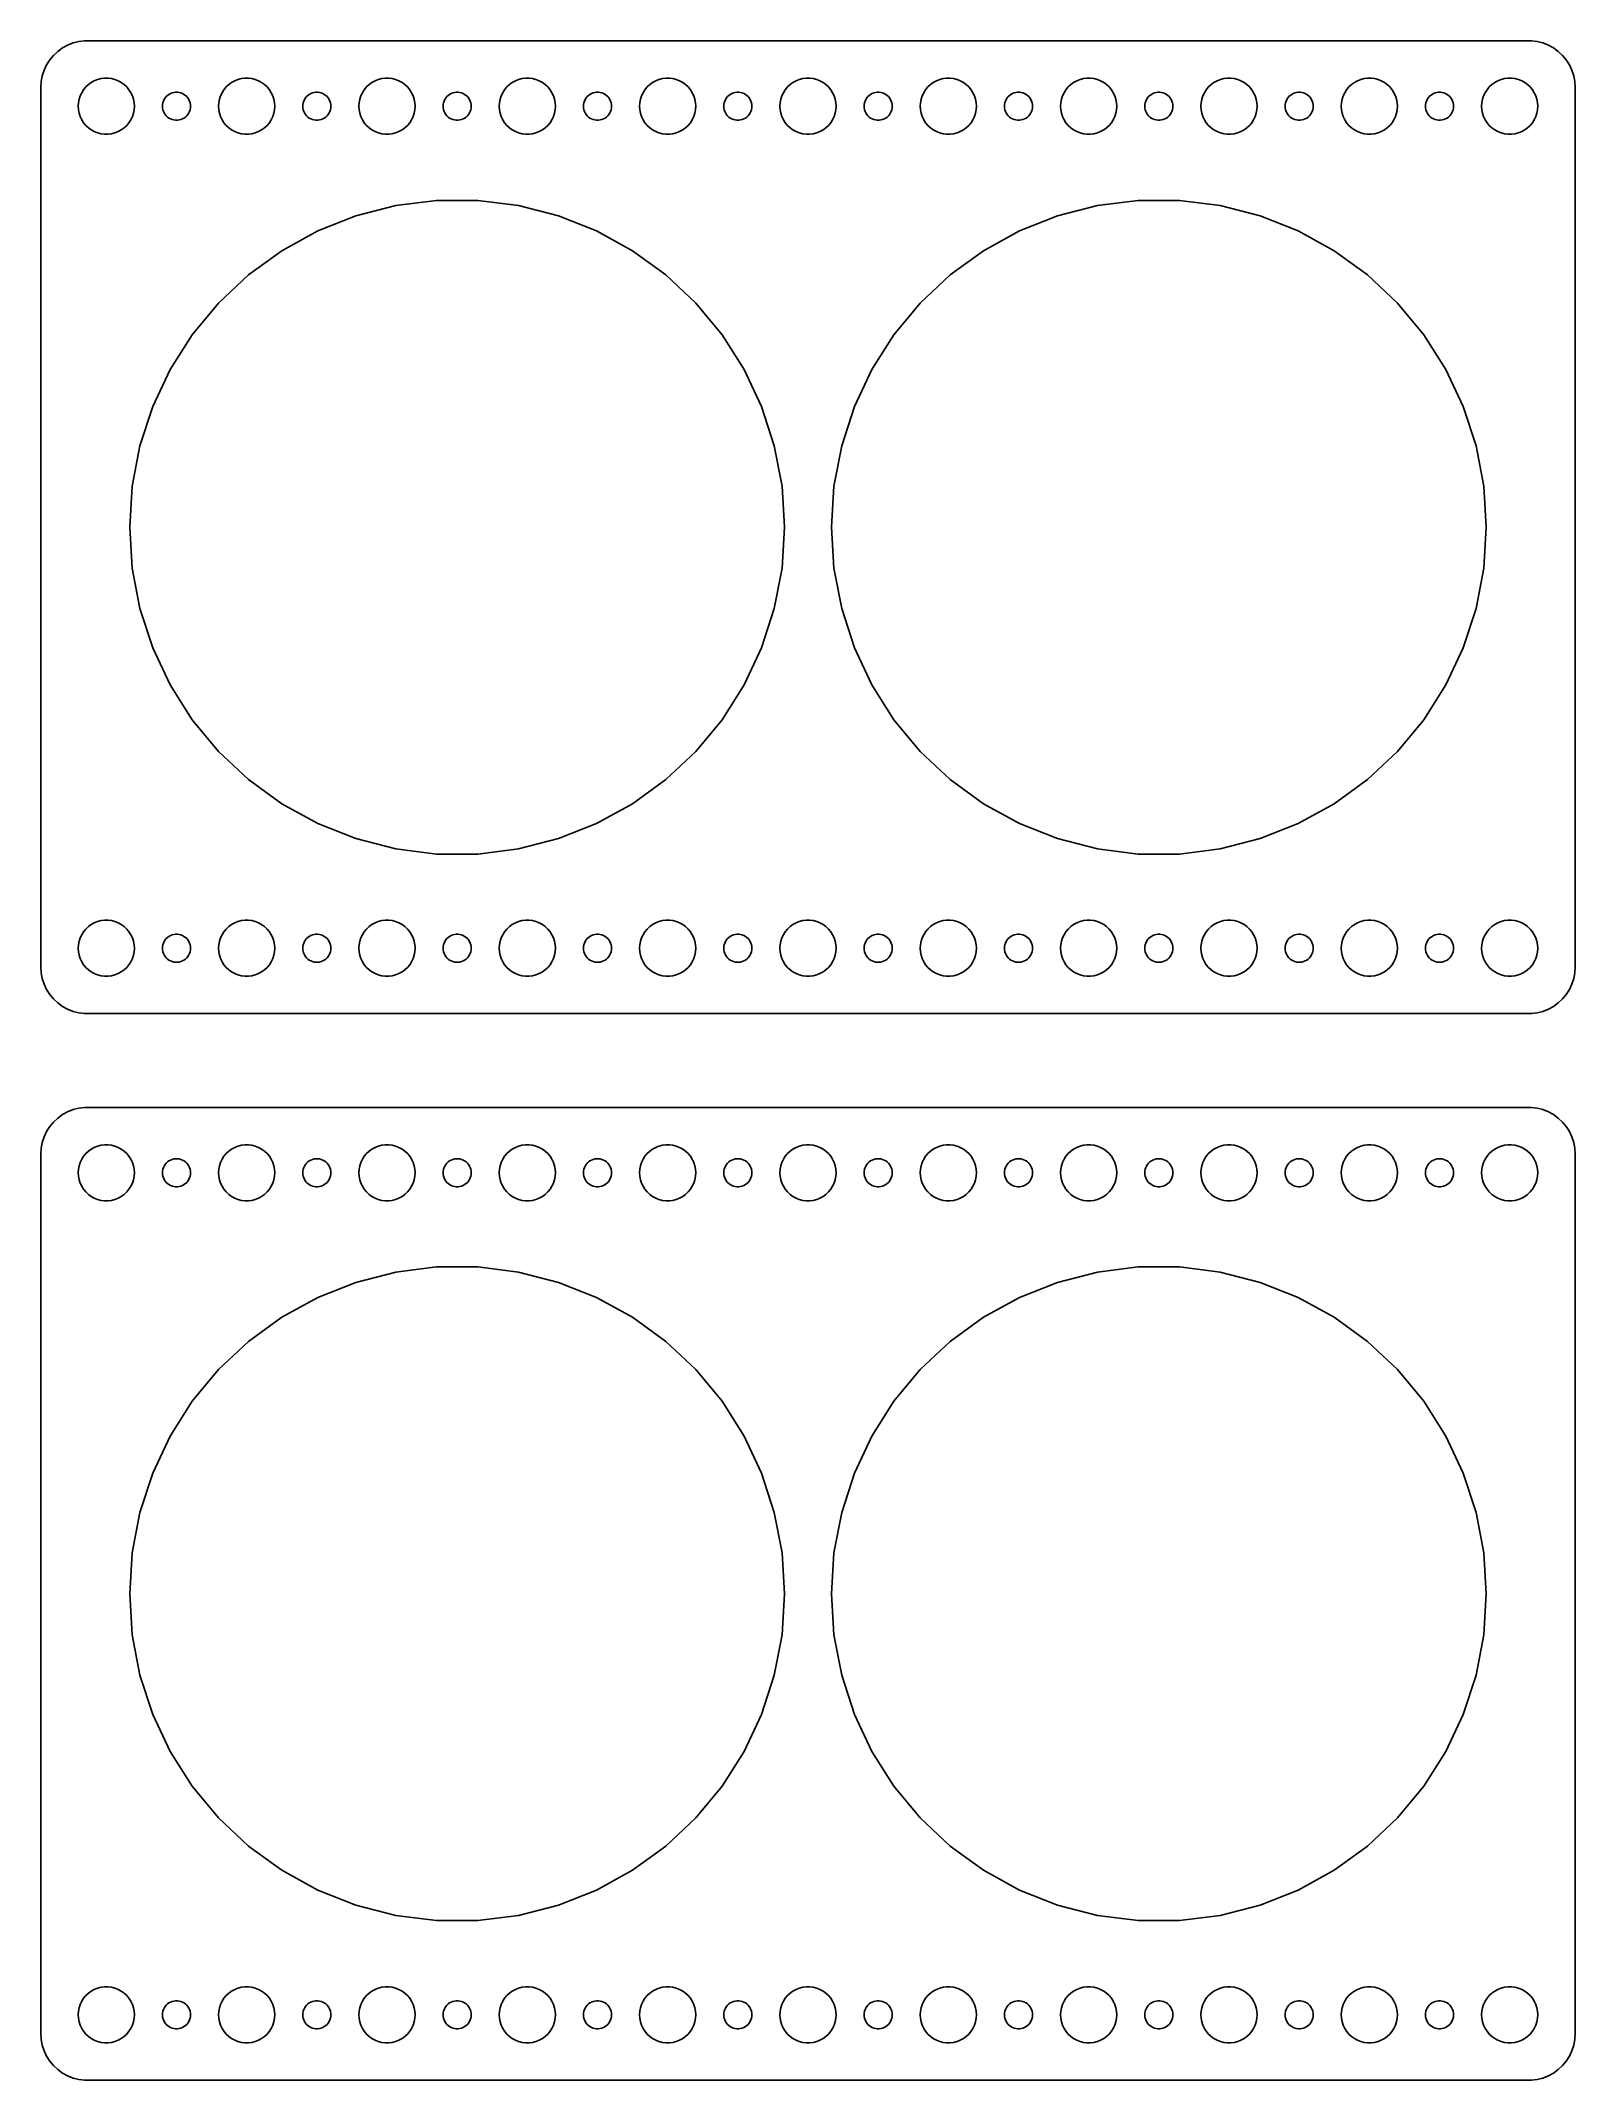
# Model space of a CAD drawing. Header units: metres. Extents: x -82 to 82, y 62 to 280.
import ezdxf

# ---------------------------------------------------------------- set-up
doc = ezdxf.new("R2010")
doc.units = ezdxf.units.M

msp = doc.modelspace()

# ---------------------------------------------------------------- linework, layer by layer
for p, q in [((-79.6791, 279.222), (-80.1871, 278.853)), ((-79.1289, 279.524), (-79.6791, 279.222)), ((-78.5451, 279.755), (-79.1289, 279.524)), ((-77.9369, 279.911), (-78.5451, 279.755)), ((-77.3139, 279.99), (-77.9369, 279.911)), ((77.3139, 279.99), (-77.3139, 279.99)), ((77.9369, 279.911), (77.3139, 279.99)), ((78.5451, 279.755), (77.9369, 279.911)), ((79.1289, 279.524), (78.5451, 279.755)), ((79.6791, 279.222), (79.1289, 279.524)), ((80.1871, 278.853), (79.6791, 279.222)), ((-81.6489, 276.841), (-81.8429, 276.243)), ((-81.3815, 277.409), (-81.6489, 276.841)), ((-81.0451, 277.939), (-81.3815, 277.409)), ((-80.6448, 278.423), (-81.0451, 277.939)), ((-80.1871, 278.853), (-80.6448, 278.423)), ((80.6448, 278.423), (80.1871, 278.853)), ((81.0451, 277.939), (80.6448, 278.423)), ((81.3815, 277.409), (81.0451, 277.939)), ((81.6489, 276.841), (81.3815, 277.409)), ((81.8429, 276.243), (81.6489, 276.841)), ((-81.9606, 275.627), (-82, 275)), ((-82, 275), (-82, 181)), ((-81.8429, 276.243), (-81.9606, 275.627)), ((-77.6289, 274.445), (-77.427, 274.763)), ((-77.427, 274.763), (-77.1869, 275.054)), ((-77.1869, 275.054), (-76.9123, 275.312)), ((-76.9123, 275.312), (-76.6075, 275.533)), ((-76.6075, 275.533), (-76.2773, 275.714)), ((-76.2773, 275.714), (-75.927, 275.853)), ((-75.927, 275.853), (-75.5621, 275.947)), ((-75.5621, 275.947), (-75.1884, 275.994)), ((-75.1884, 275.994), (-74.8116, 275.994)), ((-74.8116, 275.994), (-74.4379, 275.947)), ((-74.4379, 275.947), (-74.073, 275.853)), ((-74.073, 275.853), (-73.7227, 275.714)), ((-73.7227, 275.714), (-73.3925, 275.533)), ((-73.3925, 275.533), (-73.0877, 275.312)), ((-73.0877, 275.312), (-72.8131, 275.054)), ((-72.8131, 275.054), (-72.573, 274.763)), ((-72.573, 274.763), (-72.3711, 274.445)), ((-62.6289, 274.445), (-62.427, 274.763)), ((-62.427, 274.763), (-62.1869, 275.054)), ((-62.1869, 275.054), (-61.9123, 275.312)), ((-61.9123, 275.312), (-61.6075, 275.533)), ((-61.6075, 275.533), (-61.2773, 275.714)), ((-61.2773, 275.714), (-60.927, 275.853)), ((-60.927, 275.853), (-60.5621, 275.947)), ((-60.5621, 275.947), (-60.1884, 275.994)), ((-60.1884, 275.994), (-59.8116, 275.994)), ((-59.8116, 275.994), (-59.4379, 275.947)), ((-59.4379, 275.947), (-59.0729, 275.853)), ((-59.0729, 275.853), (-58.7227, 275.714)), ((-58.7227, 275.714), (-58.3925, 275.533)), ((-58.3925, 275.533), (-58.0877, 275.312)), ((-58.0877, 275.312), (-57.8131, 275.054)), ((-57.8131, 275.054), (-57.5729, 274.763)), ((-57.5729, 274.763), (-57.3711, 274.445)), ((-47.6289, 274.445), (-47.427, 274.763)), ((-47.427, 274.763), (-47.1869, 275.054)), ((-47.1869, 275.054), (-46.9123, 275.312)), ((-46.9123, 275.312), (-46.6075, 275.533)), ((-46.6075, 275.533), (-46.2773, 275.714)), ((-46.2773, 275.714), (-45.927, 275.853)), ((-45.927, 275.853), (-45.5621, 275.947)), ((-45.5621, 275.947), (-45.1884, 275.994)), ((-45.1884, 275.994), (-44.8116, 275.994)), ((-44.8116, 275.994), (-44.4379, 275.947)), ((-44.4379, 275.947), (-44.0729, 275.853)), ((-44.0729, 275.853), (-43.7227, 275.714)), ((-43.7227, 275.714), (-43.3925, 275.533)), ((-43.3925, 275.533), (-43.0877, 275.312)), ((-43.0877, 275.312), (-42.8131, 275.054)), ((-42.8131, 275.054), (-42.5729, 274.763)), ((-42.5729, 274.763), (-42.3711, 274.445)), ((-32.6289, 274.445), (-32.427, 274.763)), ((-32.427, 274.763), (-32.1869, 275.054)), ((-32.1869, 275.054), (-31.9123, 275.312)), ((-31.9123, 275.312), (-31.6075, 275.533)), ((-31.6075, 275.533), (-31.2773, 275.714)), ((-31.2773, 275.714), (-30.927, 275.853)), ((-30.927, 275.853), (-30.5621, 275.947)), ((-30.5621, 275.947), (-30.1884, 275.994)), ((-30.1884, 275.994), (-29.8116, 275.994)), ((-29.8116, 275.994), (-29.4379, 275.947)), ((-29.4379, 275.947), (-29.0729, 275.853)), ((-29.0729, 275.853), (-28.7227, 275.714)), ((-28.7227, 275.714), (-28.3925, 275.533)), ((-28.3925, 275.533), (-28.0877, 275.312)), ((-28.0877, 275.312), (-27.8131, 275.054)), ((-27.8131, 275.054), (-27.5729, 274.763)), ((-27.5729, 274.763), (-27.3711, 274.445)), ((-17.6289, 274.445), (-17.427, 274.763)), ((-17.427, 274.763), (-17.1869, 275.054)), ((-17.1869, 275.054), (-16.9123, 275.312)), ((-16.9123, 275.312), (-16.6075, 275.533)), ((-16.6075, 275.533), (-16.2773, 275.714)), ((-16.2773, 275.714), (-15.927, 275.853)), ((-15.927, 275.853), (-15.5621, 275.947)), ((-15.5621, 275.947), (-15.1884, 275.994)), ((-15.1884, 275.994), (-14.8116, 275.994)), ((-14.8116, 275.994), (-14.4379, 275.947)), ((-14.4379, 275.947), (-14.0729, 275.853)), ((-14.0729, 275.853), (-13.7227, 275.714)), ((-13.7227, 275.714), (-13.3925, 275.533)), ((-13.3925, 275.533), (-13.0877, 275.312)), ((-13.0877, 275.312), (-12.8131, 275.054)), ((-12.8131, 275.054), (-12.5729, 274.763)), ((-12.5729, 274.763), (-12.3711, 274.445)), ((-2.62891, 274.445), (-2.42705, 274.763)), ((-2.42705, 274.763), (-2.1869, 275.054)), ((-2.1869, 275.054), (-1.91226, 275.312)), ((-1.91226, 275.312), (-1.60747, 275.533)), ((-1.60747, 275.533), (-1.27733, 275.714)), ((-1.27733, 275.714), (-0.92705, 275.853)), ((-0.92705, 275.853), (-0.56213, 275.947)), ((-0.56213, 275.947), (-0.18837, 275.994)), ((-0.18837, 275.994), (0.18837, 275.994)), ((0.18837, 275.994), (0.56213, 275.947)), ((0.56213, 275.947), (0.92705, 275.853)), ((0.92705, 275.853), (1.27733, 275.714)), ((1.27733, 275.714), (1.60747, 275.533)), ((1.60747, 275.533), (1.91226, 275.312)), ((1.91226, 275.312), (2.1869, 275.054)), ((2.1869, 275.054), (2.42705, 274.763)), ((2.42705, 274.763), (2.62891, 274.445)), ((12.3711, 274.445), (12.5729, 274.763)), ((12.5729, 274.763), (12.8131, 275.054)), ((12.8131, 275.054), (13.0877, 275.312)), ((13.0877, 275.312), (13.3925, 275.533)), ((13.3925, 275.533), (13.7227, 275.714)), ((13.7227, 275.714), (14.0729, 275.853)), ((14.0729, 275.853), (14.4379, 275.947)), ((14.4379, 275.947), (14.8116, 275.994)), ((14.8116, 275.994), (15.1884, 275.994)), ((15.1884, 275.994), (15.5621, 275.947)), ((15.5621, 275.947), (15.927, 275.853)), ((15.927, 275.853), (16.2773, 275.714)), ((16.2773, 275.714), (16.6075, 275.533)), ((16.6075, 275.533), (16.9123, 275.312)), ((16.9123, 275.312), (17.1869, 275.054)), ((17.1869, 275.054), (17.427, 274.763)), ((17.427, 274.763), (17.6289, 274.445)), ((27.3711, 274.445), (27.5729, 274.763)), ((27.5729, 274.763), (27.8131, 275.054)), ((27.8131, 275.054), (28.0877, 275.312)), ((28.0877, 275.312), (28.3925, 275.533)), ((28.3925, 275.533), (28.7227, 275.714)), ((28.7227, 275.714), (29.0729, 275.853)), ((29.0729, 275.853), (29.4379, 275.947)), ((29.4379, 275.947), (29.8116, 275.994)), ((29.8116, 275.994), (30.1884, 275.994)), ((30.1884, 275.994), (30.5621, 275.947)), ((30.5621, 275.947), (30.927, 275.853)), ((30.927, 275.853), (31.2773, 275.714)), ((31.2773, 275.714), (31.6075, 275.533)), ((31.6075, 275.533), (31.9123, 275.312)), ((31.9123, 275.312), (32.1869, 275.054)), ((32.1869, 275.054), (32.427, 274.763)), ((32.427, 274.763), (32.6289, 274.445)), ((42.3711, 274.445), (42.5729, 274.763)), ((42.5729, 274.763), (42.8131, 275.054)), ((42.8131, 275.054), (43.0877, 275.312)), ((43.0877, 275.312), (43.3925, 275.533)), ((43.3925, 275.533), (43.7227, 275.714)), ((43.7227, 275.714), (44.0729, 275.853)), ((44.0729, 275.853), (44.4379, 275.947)), ((44.4379, 275.947), (44.8116, 275.994)), ((44.8116, 275.994), (45.1884, 275.994)), ((45.1884, 275.994), (45.5621, 275.947)), ((45.5621, 275.947), (45.927, 275.853)), ((45.927, 275.853), (46.2773, 275.714)), ((46.2773, 275.714), (46.6075, 275.533)), ((46.6075, 275.533), (46.9123, 275.312)), ((46.9123, 275.312), (47.1869, 275.054)), ((47.1869, 275.054), (47.427, 274.763)), ((47.427, 274.763), (47.6289, 274.445)), ((57.3711, 274.445), (57.5729, 274.763)), ((57.5729, 274.763), (57.8131, 275.054)), ((57.8131, 275.054), (58.0877, 275.312)), ((58.0877, 275.312), (58.3925, 275.533)), ((58.3925, 275.533), (58.7227, 275.714)), ((58.7227, 275.714), (59.0729, 275.853)), ((59.0729, 275.853), (59.4379, 275.947)), ((59.4379, 275.947), (59.8116, 275.994)), ((59.8116, 275.994), (60.1884, 275.994)), ((60.1884, 275.994), (60.5621, 275.947)), ((60.5621, 275.947), (60.927, 275.853)), ((60.927, 275.853), (61.2773, 275.714)), ((61.2773, 275.714), (61.6075, 275.533)), ((61.6075, 275.533), (61.9123, 275.312)), ((61.9123, 275.312), (62.1869, 275.054)), ((62.1869, 275.054), (62.427, 274.763)), ((62.427, 274.763), (62.6289, 274.445)), ((72.3711, 274.445), (72.573, 274.763)), ((72.573, 274.763), (72.8131, 275.054)), ((72.8131, 275.054), (73.0877, 275.312)), ((73.0877, 275.312), (73.3925, 275.533)), ((73.3925, 275.533), (73.7227, 275.714)), ((73.7227, 275.714), (74.073, 275.853)), ((74.073, 275.853), (74.4379, 275.947)), ((74.4379, 275.947), (74.8116, 275.994)), ((74.8116, 275.994), (75.1884, 275.994)), ((75.1884, 275.994), (75.5621, 275.947)), ((75.5621, 275.947), (75.927, 275.853)), ((75.927, 275.853), (76.2773, 275.714)), ((76.2773, 275.714), (76.6075, 275.533)), ((76.6075, 275.533), (76.9123, 275.312)), ((76.9123, 275.312), (77.1869, 275.054)), ((77.1869, 275.054), (77.427, 274.763)), ((77.427, 274.763), (77.6289, 274.445)), ((81.9606, 275.627), (81.8429, 276.243)), ((82, 275), (81.9606, 275.627)), ((82, 181), (82, 275)), ((-78, 273), (-77.9763, 273.376)), ((-77.9763, 272.624), (-78, 273)), ((-77.9763, 273.376), (-77.9057, 273.746)), ((-77.9057, 272.254), (-77.9763, 272.624)), ((-77.9057, 273.746), (-77.7893, 274.104)), ((-77.7893, 274.104), (-77.6289, 274.445)), ((-72.3711, 274.445), (-72.2107, 274.104)), ((-72.2107, 274.104), (-72.0943, 273.746)), ((-72.0943, 273.746), (-72.0237, 273.376)), ((-72.0237, 272.624), (-72.0943, 272.254)), ((-72.0237, 273.376), (-72, 273)), ((-72, 273), (-72.0237, 272.624)), ((-69, 273), (-68.9882, 273.188)), ((-68.9882, 272.812), (-69, 273)), ((-68.9882, 273.188), (-68.9529, 273.373)), ((-68.9529, 272.627), (-68.9882, 272.812)), ((-68.9529, 273.373), (-68.8947, 273.552)), ((-68.8947, 272.448), (-68.9529, 272.627)), ((-68.8947, 273.552), (-68.8145, 273.723)), ((-68.8145, 273.723), (-68.7135, 273.882)), ((-68.7135, 273.882), (-68.5934, 274.027)), ((-68.5934, 274.027), (-68.4561, 274.156)), ((-68.4561, 274.156), (-68.3037, 274.266)), ((-68.3037, 274.266), (-68.1387, 274.357)), ((-68.1387, 274.357), (-67.9635, 274.427)), ((-67.9635, 274.427), (-67.7811, 274.473)), ((-67.7811, 274.473), (-67.5942, 274.497)), ((-67.5942, 274.497), (-67.4058, 274.497)), ((-67.4058, 274.497), (-67.2189, 274.473)), ((-67.2189, 274.473), (-67.0365, 274.427)), ((-67.0365, 274.427), (-66.8613, 274.357)), ((-66.8613, 274.357), (-66.6963, 274.266)), ((-66.6963, 274.266), (-66.5439, 274.156)), ((-66.5439, 274.156), (-66.4065, 274.027)), ((-66.4065, 274.027), (-66.2865, 273.882)), ((-66.2865, 273.882), (-66.1855, 273.723)), ((-66.1855, 273.723), (-66.1053, 273.552)), ((-66.1053, 273.552), (-66.0471, 273.373)), ((-66.0471, 272.627), (-66.1053, 272.448)), ((-66.0471, 273.373), (-66.0118, 273.188)), ((-66.0118, 272.812), (-66.0471, 272.627)), ((-66.0118, 273.188), (-66, 273)), ((-66, 273), (-66.0118, 272.812)), ((-63, 273), (-62.9763, 273.376)), ((-62.9763, 272.624), (-63, 273)), ((-62.9763, 273.376), (-62.9057, 273.746)), ((-62.9057, 272.254), (-62.9763, 272.624)), ((-62.9057, 273.746), (-62.7893, 274.104)), ((-62.7893, 274.104), (-62.6289, 274.445)), ((-57.3711, 274.445), (-57.2107, 274.104)), ((-57.2107, 274.104), (-57.0942, 273.746)), ((-57.0942, 273.746), (-57.0237, 273.376)), ((-57.0237, 272.624), (-57.0942, 272.254)), ((-57.0237, 273.376), (-57, 273)), ((-57, 273), (-57.0237, 272.624)), ((-54, 273), (-53.9882, 273.188)), ((-53.9882, 272.812), (-54, 273)), ((-53.9882, 273.188), (-53.9529, 273.373)), ((-53.9529, 272.627), (-53.9882, 272.812)), ((-53.9529, 273.373), (-53.8947, 273.552)), ((-53.8947, 272.448), (-53.9529, 272.627)), ((-53.8947, 273.552), (-53.8145, 273.723)), ((-53.8145, 273.723), (-53.7135, 273.882)), ((-53.7135, 273.882), (-53.5934, 274.027)), ((-53.5934, 274.027), (-53.4561, 274.156)), ((-53.4561, 274.156), (-53.3037, 274.266)), ((-53.3037, 274.266), (-53.1387, 274.357)), ((-53.1387, 274.357), (-52.9635, 274.427)), ((-52.9635, 274.427), (-52.7811, 274.473)), ((-52.7811, 274.473), (-52.5942, 274.497)), ((-52.5942, 274.497), (-52.4058, 274.497)), ((-52.4058, 274.497), (-52.2189, 274.473)), ((-52.2189, 274.473), (-52.0365, 274.427)), ((-52.0365, 274.427), (-51.8613, 274.357)), ((-51.8613, 274.357), (-51.6963, 274.266)), ((-51.6963, 274.266), (-51.5439, 274.156)), ((-51.5439, 274.156), (-51.4065, 274.027)), ((-51.4065, 274.027), (-51.2865, 273.882)), ((-51.2865, 273.882), (-51.1855, 273.723)), ((-51.1855, 273.723), (-51.1053, 273.552)), ((-51.1053, 273.552), (-51.0471, 273.373)), ((-51.0471, 272.627), (-51.1053, 272.448)), ((-51.0471, 273.373), (-51.0118, 273.188)), ((-51.0118, 272.812), (-51.0471, 272.627)), ((-51.0118, 273.188), (-51, 273)), ((-51, 273), (-51.0118, 272.812)), ((-48, 273), (-47.9763, 273.376)), ((-47.9763, 272.624), (-48, 273)), ((-47.9763, 273.376), (-47.9057, 273.746)), ((-47.9057, 272.254), (-47.9763, 272.624)), ((-47.9057, 273.746), (-47.7893, 274.104)), ((-47.7893, 274.104), (-47.6289, 274.445)), ((-42.3711, 274.445), (-42.2107, 274.104)), ((-42.2107, 274.104), (-42.0942, 273.746)), ((-42.0942, 273.746), (-42.0237, 273.376)), ((-42.0237, 272.624), (-42.0942, 272.254)), ((-42.0237, 273.376), (-42, 273)), ((-42, 273), (-42.0237, 272.624)), ((-39, 273), (-38.9882, 273.188)), ((-38.9882, 272.812), (-39, 273)), ((-38.9882, 273.188), (-38.9529, 273.373)), ((-38.9529, 272.627), (-38.9882, 272.812)), ((-38.9529, 273.373), (-38.8947, 273.552)), ((-38.8947, 272.448), (-38.9529, 272.627)), ((-38.8947, 273.552), (-38.8145, 273.723)), ((-38.8145, 273.723), (-38.7135, 273.882)), ((-38.7135, 273.882), (-38.5934, 274.027)), ((-38.5934, 274.027), (-38.4561, 274.156)), ((-38.4561, 274.156), (-38.3037, 274.266)), ((-38.3037, 274.266), (-38.1387, 274.357)), ((-38.1387, 274.357), (-37.9635, 274.427)), ((-37.9635, 274.427), (-37.7811, 274.473)), ((-37.7811, 274.473), (-37.5942, 274.497)), ((-37.5942, 274.497), (-37.4058, 274.497)), ((-37.4058, 274.497), (-37.2189, 274.473)), ((-37.2189, 274.473), (-37.0365, 274.427)), ((-37.0365, 274.427), (-36.8613, 274.357)), ((-36.8613, 274.357), (-36.6963, 274.266)), ((-36.6963, 274.266), (-36.5439, 274.156)), ((-36.5439, 274.156), (-36.4065, 274.027)), ((-36.4065, 274.027), (-36.2865, 273.882)), ((-36.2865, 273.882), (-36.1855, 273.723)), ((-36.1855, 273.723), (-36.1053, 273.552)), ((-36.1053, 273.552), (-36.0471, 273.373)), ((-36.0471, 272.627), (-36.1053, 272.448)), ((-36.0471, 273.373), (-36.0118, 273.188)), ((-36.0118, 272.812), (-36.0471, 272.627)), ((-36.0118, 273.188), (-36, 273)), ((-36, 273), (-36.0118, 272.812)), ((-33, 273), (-32.9763, 273.376)), ((-32.9763, 272.624), (-33, 273)), ((-32.9763, 273.376), (-32.9057, 273.746)), ((-32.9057, 272.254), (-32.9763, 272.624)), ((-32.9057, 273.746), (-32.7893, 274.104)), ((-32.7893, 274.104), (-32.6289, 274.445)), ((-27.3711, 274.445), (-27.2107, 274.104)), ((-27.2107, 274.104), (-27.0942, 273.746)), ((-27.0942, 273.746), (-27.0237, 273.376)), ((-27.0237, 272.624), (-27.0942, 272.254)), ((-27.0237, 273.376), (-27, 273)), ((-27, 273), (-27.0237, 272.624)), ((-24, 273), (-23.9882, 273.188)), ((-23.9882, 272.812), (-24, 273)), ((-23.9882, 273.188), (-23.9529, 273.373)), ((-23.9529, 272.627), (-23.9882, 272.812)), ((-23.9529, 273.373), (-23.8947, 273.552)), ((-23.8947, 272.448), (-23.9529, 272.627)), ((-23.8947, 273.552), (-23.8145, 273.723)), ((-23.8145, 273.723), (-23.7135, 273.882)), ((-23.7135, 273.882), (-23.5934, 274.027)), ((-23.5934, 274.027), (-23.4561, 274.156)), ((-23.4561, 274.156), (-23.3037, 274.266)), ((-23.3037, 274.266), (-23.1387, 274.357)), ((-23.1387, 274.357), (-22.9635, 274.427)), ((-22.9635, 274.427), (-22.7811, 274.473)), ((-22.7811, 274.473), (-22.5942, 274.497)), ((-22.5942, 274.497), (-22.4058, 274.497)), ((-22.4058, 274.497), (-22.2189, 274.473)), ((-22.2189, 274.473), (-22.0365, 274.427)), ((-22.0365, 274.427), (-21.8613, 274.357)), ((-21.8613, 274.357), (-21.6963, 274.266)), ((-21.6963, 274.266), (-21.5439, 274.156)), ((-21.5439, 274.156), (-21.4065, 274.027)), ((-21.4065, 274.027), (-21.2865, 273.882)), ((-21.2865, 273.882), (-21.1855, 273.723)), ((-21.1855, 273.723), (-21.1053, 273.552)), ((-21.1053, 273.552), (-21.0471, 273.373)), ((-21.0471, 272.627), (-21.1053, 272.448)), ((-21.0471, 273.373), (-21.0118, 273.188)), ((-21.0118, 272.812), (-21.0471, 272.627)), ((-21.0118, 273.188), (-21, 273)), ((-21, 273), (-21.0118, 272.812)), ((-18, 273), (-17.9763, 273.376)), ((-17.9763, 272.624), (-18, 273)), ((-17.9763, 273.376), (-17.9057, 273.746)), ((-17.9057, 272.254), (-17.9763, 272.624)), ((-17.9057, 273.746), (-17.7893, 274.104)), ((-17.7893, 274.104), (-17.6289, 274.445)), ((-12.3711, 274.445), (-12.2107, 274.104)), ((-12.2107, 274.104), (-12.0942, 273.746)), ((-12.0942, 273.746), (-12.0237, 273.376)), ((-12.0237, 272.624), (-12.0942, 272.254)), ((-12.0237, 273.376), (-12, 273)), ((-12, 273), (-12.0237, 272.624)), ((-9, 273), (-8.98816, 273.188)), ((-8.98816, 272.812), (-9, 273)), ((-8.98816, 273.188), (-8.95287, 273.373)), ((-8.95287, 272.627), (-8.98816, 272.812)), ((-8.95287, 273.373), (-8.89465, 273.552)), ((-8.89465, 272.448), (-8.95287, 272.627)), ((-8.89465, 273.552), (-8.81445, 273.723)), ((-8.81445, 273.723), (-8.71352, 273.882)), ((-8.71352, 273.882), (-8.59344, 274.027)), ((-8.59344, 274.027), (-8.45613, 274.156)), ((-8.45613, 274.156), (-8.30373, 274.266)), ((-8.30373, 274.266), (-8.13866, 274.357)), ((-8.13866, 274.357), (-7.96352, 274.427)), ((-7.96352, 274.427), (-7.78107, 274.473)), ((-7.78107, 274.473), (-7.59418, 274.497)), ((-7.59418, 274.497), (-7.40581, 274.497)), ((-7.40581, 274.497), (-7.21892, 274.473)), ((-7.21892, 274.473), (-7.03647, 274.427)), ((-7.03647, 274.427), (-6.86133, 274.357)), ((-6.86133, 274.357), (-6.69626, 274.266)), ((-6.69626, 274.266), (-6.54385, 274.156)), ((-6.54385, 274.156), (-6.40654, 274.027)), ((-6.40654, 274.027), (-6.28647, 273.882)), ((-6.28647, 273.882), (-6.18553, 273.723)), ((-6.18553, 273.723), (-6.10533, 273.552)), ((-6.10533, 273.552), (-6.04712, 273.373)), ((-6.04712, 272.627), (-6.10533, 272.448)), ((-6.04712, 273.373), (-6.01183, 273.188)), ((-6.01183, 272.812), (-6.04712, 272.627)), ((-6.01183, 273.188), (-6, 273)), ((-6, 273), (-6.01183, 272.812)), ((-3, 273), (-2.97633, 273.376)), ((-2.97633, 272.624), (-3, 273)), ((-2.97633, 273.376), (-2.90575, 273.746)), ((-2.90575, 272.254), (-2.97633, 272.624)), ((-2.90575, 273.746), (-2.78932, 274.104)), ((-2.78932, 274.104), (-2.62891, 274.445)), ((2.62891, 274.445), (2.78932, 274.104)), ((2.78932, 274.104), (2.90575, 273.746)), ((2.90575, 273.746), (2.97633, 273.376)), ((2.97633, 272.624), (2.90575, 272.254)), ((2.97633, 273.376), (3, 273)), ((3, 273), (2.97633, 272.624)), ((6, 273), (6.01183, 273.188)), ((6.01183, 272.812), (6, 273)), ((6.01183, 273.188), (6.04712, 273.373)), ((6.04712, 272.627), (6.01183, 272.812)), ((6.04712, 273.373), (6.10533, 273.552)), ((6.10533, 272.448), (6.04712, 272.627)), ((6.10533, 273.552), (6.18553, 273.723)), ((6.18553, 273.723), (6.28647, 273.882)), ((6.28647, 273.882), (6.40654, 274.027)), ((6.40654, 274.027), (6.54385, 274.156)), ((6.54385, 274.156), (6.69626, 274.266)), ((6.69626, 274.266), (6.86133, 274.357)), ((6.86133, 274.357), (7.03647, 274.427)), ((7.03647, 274.427), (7.21892, 274.473)), ((7.21892, 274.473), (7.40581, 274.497)), ((7.40581, 274.497), (7.59418, 274.497)), ((7.59418, 274.497), (7.78107, 274.473)), ((7.78107, 274.473), (7.96352, 274.427)), ((7.96352, 274.427), (8.13866, 274.357)), ((8.13866, 274.357), (8.30373, 274.266)), ((8.30373, 274.266), (8.45613, 274.156)), ((8.45613, 274.156), (8.59344, 274.027)), ((8.59344, 274.027), (8.71352, 273.882)), ((8.71352, 273.882), (8.81445, 273.723)), ((8.81445, 273.723), (8.89465, 273.552)), ((8.89465, 273.552), (8.95287, 273.373)), ((8.95287, 272.627), (8.89465, 272.448)), ((8.95287, 273.373), (8.98816, 273.188)), ((8.98816, 272.812), (8.95287, 272.627)), ((8.98816, 273.188), (9, 273)), ((9, 273), (8.98816, 272.812)), ((12, 273), (12.0237, 273.376)), ((12.0237, 272.624), (12, 273)), ((12.0237, 273.376), (12.0942, 273.746)), ((12.0942, 272.254), (12.0237, 272.624)), ((12.0942, 273.746), (12.2107, 274.104)), ((12.2107, 274.104), (12.3711, 274.445)), ((17.6289, 274.445), (17.7893, 274.104)), ((17.7893, 274.104), (17.9057, 273.746)), ((17.9057, 273.746), (17.9763, 273.376)), ((17.9763, 272.624), (17.9057, 272.254)), ((17.9763, 273.376), (18, 273)), ((18, 273), (17.9763, 272.624)), ((21, 273), (21.0118, 273.188)), ((21.0118, 272.812), (21, 273)), ((21.0118, 273.188), (21.0471, 273.373)), ((21.0471, 272.627), (21.0118, 272.812)), ((21.0471, 273.373), (21.1053, 273.552)), ((21.1053, 272.448), (21.0471, 272.627)), ((21.1053, 273.552), (21.1855, 273.723)), ((21.1855, 273.723), (21.2865, 273.882)), ((21.2865, 273.882), (21.4065, 274.027)), ((21.4065, 274.027), (21.5439, 274.156)), ((21.5439, 274.156), (21.6963, 274.266)), ((21.6963, 274.266), (21.8613, 274.357)), ((21.8613, 274.357), (22.0365, 274.427)), ((22.0365, 274.427), (22.2189, 274.473)), ((22.2189, 274.473), (22.4058, 274.497)), ((22.4058, 274.497), (22.5942, 274.497)), ((22.5942, 274.497), (22.7811, 274.473)), ((22.7811, 274.473), (22.9635, 274.427)), ((22.9635, 274.427), (23.1387, 274.357)), ((23.1387, 274.357), (23.3037, 274.266)), ((23.3037, 274.266), (23.4561, 274.156)), ((23.4561, 274.156), (23.5934, 274.027)), ((23.5934, 274.027), (23.7135, 273.882)), ((23.7135, 273.882), (23.8145, 273.723)), ((23.8145, 273.723), (23.8947, 273.552)), ((23.8947, 273.552), (23.9529, 273.373)), ((23.9529, 272.627), (23.8947, 272.448)), ((23.9529, 273.373), (23.9882, 273.188)), ((23.9882, 272.812), (23.9529, 272.627)), ((23.9882, 273.188), (24, 273)), ((24, 273), (23.9882, 272.812)), ((27, 273), (27.0237, 273.376)), ((27.0237, 272.624), (27, 273)), ((27.0237, 273.376), (27.0942, 273.746)), ((27.0942, 272.254), (27.0237, 272.624)), ((27.0942, 273.746), (27.2107, 274.104)), ((27.2107, 274.104), (27.3711, 274.445)), ((32.6289, 274.445), (32.7893, 274.104)), ((32.7893, 274.104), (32.9057, 273.746)), ((32.9057, 273.746), (32.9763, 273.376)), ((32.9763, 272.624), (32.9057, 272.254)), ((32.9763, 273.376), (33, 273)), ((33, 273), (32.9763, 272.624)), ((36, 273), (36.0118, 273.188)), ((36.0118, 272.812), (36, 273)), ((36.0118, 273.188), (36.0471, 273.373)), ((36.0471, 272.627), (36.0118, 272.812)), ((36.0471, 273.373), (36.1053, 273.552)), ((36.1053, 272.448), (36.0471, 272.627)), ((36.1053, 273.552), (36.1855, 273.723)), ((36.1855, 273.723), (36.2865, 273.882)), ((36.2865, 273.882), (36.4065, 274.027)), ((36.4065, 274.027), (36.5439, 274.156)), ((36.5439, 274.156), (36.6963, 274.266)), ((36.6963, 274.266), (36.8613, 274.357)), ((36.8613, 274.357), (37.0365, 274.427)), ((37.0365, 274.427), (37.2189, 274.473)), ((37.2189, 274.473), (37.4058, 274.497)), ((37.4058, 274.497), (37.5942, 274.497)), ((37.5942, 274.497), (37.7811, 274.473)), ((37.7811, 274.473), (37.9635, 274.427)), ((37.9635, 274.427), (38.1387, 274.357)), ((38.1387, 274.357), (38.3037, 274.266)), ((38.3037, 274.266), (38.4561, 274.156)), ((38.4561, 274.156), (38.5934, 274.027)), ((38.5934, 274.027), (38.7135, 273.882)), ((38.7135, 273.882), (38.8145, 273.723)), ((38.8145, 273.723), (38.8947, 273.552)), ((38.8947, 273.552), (38.9529, 273.373)), ((38.9529, 272.627), (38.8947, 272.448)), ((38.9529, 273.373), (38.9882, 273.188)), ((38.9882, 272.812), (38.9529, 272.627)), ((38.9882, 273.188), (39, 273)), ((39, 273), (38.9882, 272.812)), ((42, 273), (42.0237, 273.376)), ((42.0237, 272.624), (42, 273)), ((42.0237, 273.376), (42.0942, 273.746)), ((42.0942, 272.254), (42.0237, 272.624)), ((42.0942, 273.746), (42.2107, 274.104)), ((42.2107, 274.104), (42.3711, 274.445)), ((47.6289, 274.445), (47.7893, 274.104)), ((47.7893, 274.104), (47.9057, 273.746)), ((47.9057, 273.746), (47.9763, 273.376)), ((47.9763, 272.624), (47.9057, 272.254)), ((47.9763, 273.376), (48, 273)), ((48, 273), (47.9763, 272.624)), ((51, 273), (51.0118, 273.188)), ((51.0118, 272.812), (51, 273)), ((51.0118, 273.188), (51.0471, 273.373)), ((51.0471, 272.627), (51.0118, 272.812)), ((51.0471, 273.373), (51.1053, 273.552)), ((51.1053, 272.448), (51.0471, 272.627)), ((51.1053, 273.552), (51.1855, 273.723)), ((51.1855, 273.723), (51.2865, 273.882)), ((51.2865, 273.882), (51.4065, 274.027)), ((51.4065, 274.027), (51.5439, 274.156)), ((51.5439, 274.156), (51.6963, 274.266)), ((51.6963, 274.266), (51.8613, 274.357)), ((51.8613, 274.357), (52.0365, 274.427)), ((52.0365, 274.427), (52.2189, 274.473)), ((52.2189, 274.473), (52.4058, 274.497)), ((52.4058, 274.497), (52.5942, 274.497)), ((52.5942, 274.497), (52.7811, 274.473)), ((52.7811, 274.473), (52.9635, 274.427)), ((52.9635, 274.427), (53.1387, 274.357)), ((53.1387, 274.357), (53.3037, 274.266)), ((53.3037, 274.266), (53.4561, 274.156)), ((53.4561, 274.156), (53.5934, 274.027)), ((53.5934, 274.027), (53.7135, 273.882)), ((53.7135, 273.882), (53.8145, 273.723)), ((53.8145, 273.723), (53.8947, 273.552)), ((53.8947, 273.552), (53.9529, 273.373)), ((53.9529, 272.627), (53.8947, 272.448)), ((53.9529, 273.373), (53.9882, 273.188)), ((53.9882, 272.812), (53.9529, 272.627)), ((53.9882, 273.188), (54, 273)), ((54, 273), (53.9882, 272.812)), ((57, 273), (57.0237, 273.376)), ((57.0237, 272.624), (57, 273)), ((57.0237, 273.376), (57.0942, 273.746)), ((57.0942, 272.254), (57.0237, 272.624)), ((57.0942, 273.746), (57.2107, 274.104)), ((57.2107, 274.104), (57.3711, 274.445)), ((62.6289, 274.445), (62.7893, 274.104)), ((62.7893, 274.104), (62.9057, 273.746)), ((62.9057, 273.746), (62.9763, 273.376)), ((62.9763, 272.624), (62.9057, 272.254)), ((62.9763, 273.376), (63, 273)), ((63, 273), (62.9763, 272.624)), ((66, 273), (66.0118, 273.188)), ((66.0118, 272.812), (66, 273)), ((66.0118, 273.188), (66.0471, 273.373)), ((66.0471, 272.627), (66.0118, 272.812)), ((66.0471, 273.373), (66.1053, 273.552)), ((66.1053, 272.448), (66.0471, 272.627)), ((66.1053, 273.552), (66.1855, 273.723)), ((66.1855, 273.723), (66.2865, 273.882)), ((66.2865, 273.882), (66.4065, 274.027)), ((66.4065, 274.027), (66.5439, 274.156)), ((66.5439, 274.156), (66.6963, 274.266)), ((66.6963, 274.266), (66.8613, 274.357)), ((66.8613, 274.357), (67.0365, 274.427)), ((67.0365, 274.427), (67.2189, 274.473)), ((67.2189, 274.473), (67.4058, 274.497)), ((67.4058, 274.497), (67.5942, 274.497)), ((67.5942, 274.497), (67.7811, 274.473)), ((67.7811, 274.473), (67.9635, 274.427)), ((67.9635, 274.427), (68.1387, 274.357)), ((68.1387, 274.357), (68.3037, 274.266)), ((68.3037, 274.266), (68.4561, 274.156)), ((68.4561, 274.156), (68.5934, 274.027)), ((68.5934, 274.027), (68.7135, 273.882)), ((68.7135, 273.882), (68.8145, 273.723)), ((68.8145, 273.723), (68.8947, 273.552)), ((68.8947, 273.552), (68.9529, 273.373)), ((68.9529, 272.627), (68.8947, 272.448)), ((68.9529, 273.373), (68.9882, 273.188)), ((68.9882, 272.812), (68.9529, 272.627)), ((68.9882, 273.188), (69, 273)), ((69, 273), (68.9882, 272.812)), ((72, 273), (72.0237, 273.376)), ((72.0237, 272.624), (72, 273)), ((72.0237, 273.376), (72.0943, 273.746)), ((72.0943, 272.254), (72.0237, 272.624)), ((72.0943, 273.746), (72.2107, 274.104)), ((72.2107, 274.104), (72.3711, 274.445)), ((77.6289, 274.445), (77.7893, 274.104)), ((77.7893, 274.104), (77.9057, 273.746)), ((77.9057, 273.746), (77.9763, 273.376)), ((77.9763, 272.624), (77.9057, 272.254)), ((77.9763, 273.376), (78, 273)), ((78, 273), (77.9763, 272.624)), ((-77.7893, 271.896), (-77.9057, 272.254)), ((-77.6289, 271.555), (-77.7893, 271.896)), ((-77.427, 271.237), (-77.6289, 271.555)), ((-77.1869, 270.946), (-77.427, 271.237)), ((-76.9123, 270.688), (-77.1869, 270.946)), ((-76.6075, 270.467), (-76.9123, 270.688)), ((-76.2773, 270.286), (-76.6075, 270.467)), ((-73.3925, 270.467), (-73.7227, 270.286)), ((-73.0877, 270.688), (-73.3925, 270.467)), ((-72.8131, 270.946), (-73.0877, 270.688)), ((-72.573, 271.237), (-72.8131, 270.946)), ((-72.3711, 271.555), (-72.573, 271.237)), ((-72.2107, 271.896), (-72.3711, 271.555)), ((-72.0943, 272.254), (-72.2107, 271.896)), ((-68.8145, 272.277), (-68.8947, 272.448)), ((-68.7135, 272.118), (-68.8145, 272.277)), ((-68.5934, 271.973), (-68.7135, 272.118)), ((-68.4561, 271.844), (-68.5934, 271.973)), ((-68.3037, 271.734), (-68.4561, 271.844)), ((-68.1387, 271.643), (-68.3037, 271.734)), ((-67.9635, 271.573), (-68.1387, 271.643)), ((-67.7811, 271.527), (-67.9635, 271.573)), ((-67.5942, 271.503), (-67.7811, 271.527)), ((-67.4058, 271.503), (-67.5942, 271.503)), ((-67.2189, 271.527), (-67.4058, 271.503)), ((-67.0365, 271.573), (-67.2189, 271.527)), ((-66.8613, 271.643), (-67.0365, 271.573)), ((-66.6963, 271.734), (-66.8613, 271.643)), ((-66.5439, 271.844), (-66.6963, 271.734)), ((-66.4065, 271.973), (-66.5439, 271.844)), ((-66.2865, 272.118), (-66.4065, 271.973)), ((-66.1855, 272.277), (-66.2865, 272.118)), ((-66.1053, 272.448), (-66.1855, 272.277)), ((-62.7893, 271.896), (-62.9057, 272.254)), ((-62.6289, 271.555), (-62.7893, 271.896)), ((-62.427, 271.237), (-62.6289, 271.555)), ((-62.1869, 270.946), (-62.427, 271.237)), ((-61.9123, 270.688), (-62.1869, 270.946)), ((-61.6075, 270.467), (-61.9123, 270.688)), ((-61.2773, 270.286), (-61.6075, 270.467)), ((-58.3925, 270.467), (-58.7227, 270.286)), ((-58.0877, 270.688), (-58.3925, 270.467)), ((-57.8131, 270.946), (-58.0877, 270.688)), ((-57.5729, 271.237), (-57.8131, 270.946)), ((-57.3711, 271.555), (-57.5729, 271.237)), ((-57.2107, 271.896), (-57.3711, 271.555)), ((-57.0942, 272.254), (-57.2107, 271.896)), ((-53.8145, 272.277), (-53.8947, 272.448)), ((-53.7135, 272.118), (-53.8145, 272.277)), ((-53.5934, 271.973), (-53.7135, 272.118)), ((-53.4561, 271.844), (-53.5934, 271.973)), ((-53.3037, 271.734), (-53.4561, 271.844)), ((-53.1387, 271.643), (-53.3037, 271.734)), ((-52.9635, 271.573), (-53.1387, 271.643)), ((-52.7811, 271.527), (-52.9635, 271.573)), ((-52.5942, 271.503), (-52.7811, 271.527)), ((-52.4058, 271.503), (-52.5942, 271.503)), ((-52.2189, 271.527), (-52.4058, 271.503)), ((-52.0365, 271.573), (-52.2189, 271.527)), ((-51.8613, 271.643), (-52.0365, 271.573)), ((-51.6963, 271.734), (-51.8613, 271.643)), ((-51.5439, 271.844), (-51.6963, 271.734)), ((-51.4065, 271.973), (-51.5439, 271.844)), ((-51.2865, 272.118), (-51.4065, 271.973)), ((-51.1855, 272.277), (-51.2865, 272.118)), ((-51.1053, 272.448), (-51.1855, 272.277)), ((-47.7893, 271.896), (-47.9057, 272.254)), ((-47.6289, 271.555), (-47.7893, 271.896)), ((-47.427, 271.237), (-47.6289, 271.555)), ((-47.1869, 270.946), (-47.427, 271.237)), ((-46.9123, 270.688), (-47.1869, 270.946)), ((-46.6075, 270.467), (-46.9123, 270.688)), ((-46.2773, 270.286), (-46.6075, 270.467)), ((-43.3925, 270.467), (-43.7227, 270.286)), ((-43.0877, 270.688), (-43.3925, 270.467)), ((-42.8131, 270.946), (-43.0877, 270.688)), ((-42.5729, 271.237), (-42.8131, 270.946)), ((-42.3711, 271.555), (-42.5729, 271.237)), ((-42.2107, 271.896), (-42.3711, 271.555)), ((-42.0942, 272.254), (-42.2107, 271.896)), ((-38.8145, 272.277), (-38.8947, 272.448)), ((-38.7135, 272.118), (-38.8145, 272.277)), ((-38.5934, 271.973), (-38.7135, 272.118)), ((-38.4561, 271.844), (-38.5934, 271.973)), ((-38.3037, 271.734), (-38.4561, 271.844)), ((-38.1387, 271.643), (-38.3037, 271.734)), ((-37.9635, 271.573), (-38.1387, 271.643)), ((-37.7811, 271.527), (-37.9635, 271.573)), ((-37.5942, 271.503), (-37.7811, 271.527)), ((-37.4058, 271.503), (-37.5942, 271.503)), ((-37.2189, 271.527), (-37.4058, 271.503)), ((-37.0365, 271.573), (-37.2189, 271.527)), ((-36.8613, 271.643), (-37.0365, 271.573)), ((-36.6963, 271.734), (-36.8613, 271.643)), ((-36.5439, 271.844), (-36.6963, 271.734)), ((-36.4065, 271.973), (-36.5439, 271.844)), ((-36.2865, 272.118), (-36.4065, 271.973)), ((-36.1855, 272.277), (-36.2865, 272.118)), ((-36.1053, 272.448), (-36.1855, 272.277)), ((-32.7893, 271.896), (-32.9057, 272.254)), ((-32.6289, 271.555), (-32.7893, 271.896)), ((-32.427, 271.237), (-32.6289, 271.555)), ((-32.1869, 270.946), (-32.427, 271.237)), ((-31.9123, 270.688), (-32.1869, 270.946)), ((-31.6075, 270.467), (-31.9123, 270.688)), ((-31.2773, 270.286), (-31.6075, 270.467)), ((-28.3925, 270.467), (-28.7227, 270.286)), ((-28.0877, 270.688), (-28.3925, 270.467)), ((-27.8131, 270.946), (-28.0877, 270.688)), ((-27.5729, 271.237), (-27.8131, 270.946)), ((-27.3711, 271.555), (-27.5729, 271.237)), ((-27.2107, 271.896), (-27.3711, 271.555)), ((-27.0942, 272.254), (-27.2107, 271.896)), ((-23.8145, 272.277), (-23.8947, 272.448)), ((-23.7135, 272.118), (-23.8145, 272.277)), ((-23.5934, 271.973), (-23.7135, 272.118)), ((-23.4561, 271.844), (-23.5934, 271.973)), ((-23.3037, 271.734), (-23.4561, 271.844)), ((-23.1387, 271.643), (-23.3037, 271.734)), ((-22.9635, 271.573), (-23.1387, 271.643)), ((-22.7811, 271.527), (-22.9635, 271.573)), ((-22.5942, 271.503), (-22.7811, 271.527)), ((-22.4058, 271.503), (-22.5942, 271.503)), ((-22.2189, 271.527), (-22.4058, 271.503)), ((-22.0365, 271.573), (-22.2189, 271.527)), ((-21.8613, 271.643), (-22.0365, 271.573)), ((-21.6963, 271.734), (-21.8613, 271.643)), ((-21.5439, 271.844), (-21.6963, 271.734)), ((-21.4065, 271.973), (-21.5439, 271.844)), ((-21.2865, 272.118), (-21.4065, 271.973)), ((-21.1855, 272.277), (-21.2865, 272.118)), ((-21.1053, 272.448), (-21.1855, 272.277)), ((-17.7893, 271.896), (-17.9057, 272.254)), ((-17.6289, 271.555), (-17.7893, 271.896)), ((-17.427, 271.237), (-17.6289, 271.555)), ((-17.1869, 270.946), (-17.427, 271.237)), ((-16.9123, 270.688), (-17.1869, 270.946)), ((-16.6075, 270.467), (-16.9123, 270.688)), ((-16.2773, 270.286), (-16.6075, 270.467)), ((-13.3925, 270.467), (-13.7227, 270.286)), ((-13.0877, 270.688), (-13.3925, 270.467)), ((-12.8131, 270.946), (-13.0877, 270.688)), ((-12.5729, 271.237), (-12.8131, 270.946)), ((-12.3711, 271.555), (-12.5729, 271.237)), ((-12.2107, 271.896), (-12.3711, 271.555)), ((-12.0942, 272.254), (-12.2107, 271.896)), ((-8.81445, 272.277), (-8.89465, 272.448)), ((-8.71352, 272.118), (-8.81445, 272.277)), ((-8.59344, 271.973), (-8.71352, 272.118)), ((-8.45613, 271.844), (-8.59344, 271.973)), ((-8.30373, 271.734), (-8.45613, 271.844)), ((-8.13866, 271.643), (-8.30373, 271.734)), ((-7.96352, 271.573), (-8.13866, 271.643)), ((-7.78107, 271.527), (-7.96352, 271.573)), ((-7.59418, 271.503), (-7.78107, 271.527)), ((-7.40581, 271.503), (-7.59418, 271.503)), ((-7.21892, 271.527), (-7.40581, 271.503)), ((-7.03647, 271.573), (-7.21892, 271.527)), ((-6.86133, 271.643), (-7.03647, 271.573)), ((-6.69626, 271.734), (-6.86133, 271.643)), ((-6.54385, 271.844), (-6.69626, 271.734)), ((-6.40654, 271.973), (-6.54385, 271.844)), ((-6.28647, 272.118), (-6.40654, 271.973)), ((-6.18553, 272.277), (-6.28647, 272.118)), ((-6.10533, 272.448), (-6.18553, 272.277)), ((-2.78932, 271.896), (-2.90575, 272.254)), ((-2.62891, 271.555), (-2.78932, 271.896)), ((-2.42705, 271.237), (-2.62891, 271.555)), ((-2.1869, 270.946), (-2.42705, 271.237)), ((-1.91226, 270.688), (-2.1869, 270.946)), ((-1.60747, 270.467), (-1.91226, 270.688)), ((-1.27733, 270.286), (-1.60747, 270.467)), ((1.60747, 270.467), (1.27733, 270.286)), ((1.91226, 270.688), (1.60747, 270.467)), ((2.1869, 270.946), (1.91226, 270.688)), ((2.42705, 271.237), (2.1869, 270.946)), ((2.62891, 271.555), (2.42705, 271.237)), ((2.78932, 271.896), (2.62891, 271.555)), ((2.90575, 272.254), (2.78932, 271.896)), ((6.18553, 272.277), (6.10533, 272.448)), ((6.28647, 272.118), (6.18553, 272.277)), ((6.40654, 271.973), (6.28647, 272.118)), ((6.54385, 271.844), (6.40654, 271.973)), ((6.69626, 271.734), (6.54385, 271.844)), ((6.86133, 271.643), (6.69626, 271.734)), ((7.03647, 271.573), (6.86133, 271.643)), ((7.21892, 271.527), (7.03647, 271.573)), ((7.40581, 271.503), (7.21892, 271.527)), ((7.59418, 271.503), (7.40581, 271.503)), ((7.78107, 271.527), (7.59418, 271.503)), ((7.96352, 271.573), (7.78107, 271.527)), ((8.13866, 271.643), (7.96352, 271.573)), ((8.30373, 271.734), (8.13866, 271.643)), ((8.45613, 271.844), (8.30373, 271.734)), ((8.59344, 271.973), (8.45613, 271.844)), ((8.71352, 272.118), (8.59344, 271.973)), ((8.81445, 272.277), (8.71352, 272.118)), ((8.89465, 272.448), (8.81445, 272.277)), ((12.2107, 271.896), (12.0942, 272.254)), ((12.3711, 271.555), (12.2107, 271.896)), ((12.5729, 271.237), (12.3711, 271.555)), ((12.8131, 270.946), (12.5729, 271.237)), ((13.0877, 270.688), (12.8131, 270.946)), ((13.3925, 270.467), (13.0877, 270.688)), ((13.7227, 270.286), (13.3925, 270.467)), ((16.6075, 270.467), (16.2773, 270.286)), ((16.9123, 270.688), (16.6075, 270.467)), ((17.1869, 270.946), (16.9123, 270.688)), ((17.427, 271.237), (17.1869, 270.946)), ((17.6289, 271.555), (17.427, 271.237)), ((17.7893, 271.896), (17.6289, 271.555)), ((17.9057, 272.254), (17.7893, 271.896)), ((21.1855, 272.277), (21.1053, 272.448)), ((21.2865, 272.118), (21.1855, 272.277)), ((21.4065, 271.973), (21.2865, 272.118)), ((21.5439, 271.844), (21.4065, 271.973)), ((21.6963, 271.734), (21.5439, 271.844)), ((21.8613, 271.643), (21.6963, 271.734)), ((22.0365, 271.573), (21.8613, 271.643)), ((22.2189, 271.527), (22.0365, 271.573)), ((22.4058, 271.503), (22.2189, 271.527)), ((22.5942, 271.503), (22.4058, 271.503)), ((22.7811, 271.527), (22.5942, 271.503)), ((22.9635, 271.573), (22.7811, 271.527)), ((23.1387, 271.643), (22.9635, 271.573)), ((23.3037, 271.734), (23.1387, 271.643)), ((23.4561, 271.844), (23.3037, 271.734)), ((23.5934, 271.973), (23.4561, 271.844)), ((23.7135, 272.118), (23.5934, 271.973)), ((23.8145, 272.277), (23.7135, 272.118)), ((23.8947, 272.448), (23.8145, 272.277)), ((27.2107, 271.896), (27.0942, 272.254)), ((27.3711, 271.555), (27.2107, 271.896)), ((27.5729, 271.237), (27.3711, 271.555)), ((27.8131, 270.946), (27.5729, 271.237)), ((28.0877, 270.688), (27.8131, 270.946)), ((28.3925, 270.467), (28.0877, 270.688)), ((28.7227, 270.286), (28.3925, 270.467)), ((31.6075, 270.467), (31.2773, 270.286)), ((31.9123, 270.688), (31.6075, 270.467)), ((32.1869, 270.946), (31.9123, 270.688)), ((32.427, 271.237), (32.1869, 270.946)), ((32.6289, 271.555), (32.427, 271.237)), ((32.7893, 271.896), (32.6289, 271.555)), ((32.9057, 272.254), (32.7893, 271.896)), ((36.1855, 272.277), (36.1053, 272.448)), ((36.2865, 272.118), (36.1855, 272.277)), ((36.4065, 271.973), (36.2865, 272.118)), ((36.5439, 271.844), (36.4065, 271.973)), ((36.6963, 271.734), (36.5439, 271.844)), ((36.8613, 271.643), (36.6963, 271.734)), ((37.0365, 271.573), (36.8613, 271.643)), ((37.2189, 271.527), (37.0365, 271.573)), ((37.4058, 271.503), (37.2189, 271.527)), ((37.5942, 271.503), (37.4058, 271.503)), ((37.7811, 271.527), (37.5942, 271.503)), ((37.9635, 271.573), (37.7811, 271.527)), ((38.1387, 271.643), (37.9635, 271.573)), ((38.3037, 271.734), (38.1387, 271.643)), ((38.4561, 271.844), (38.3037, 271.734)), ((38.5934, 271.973), (38.4561, 271.844)), ((38.7135, 272.118), (38.5934, 271.973)), ((38.8145, 272.277), (38.7135, 272.118)), ((38.8947, 272.448), (38.8145, 272.277)), ((42.2107, 271.896), (42.0942, 272.254)), ((42.3711, 271.555), (42.2107, 271.896)), ((42.5729, 271.237), (42.3711, 271.555)), ((42.8131, 270.946), (42.5729, 271.237)), ((43.0877, 270.688), (42.8131, 270.946)), ((43.3925, 270.467), (43.0877, 270.688)), ((43.7227, 270.286), (43.3925, 270.467)), ((46.6075, 270.467), (46.2773, 270.286)), ((46.9123, 270.688), (46.6075, 270.467)), ((47.1869, 270.946), (46.9123, 270.688)), ((47.427, 271.237), (47.1869, 270.946)), ((47.6289, 271.555), (47.427, 271.237)), ((47.7893, 271.896), (47.6289, 271.555)), ((47.9057, 272.254), (47.7893, 271.896)), ((51.1855, 272.277), (51.1053, 272.448)), ((51.2865, 272.118), (51.1855, 272.277)), ((51.4065, 271.973), (51.2865, 272.118)), ((51.5439, 271.844), (51.4065, 271.973)), ((51.6963, 271.734), (51.5439, 271.844)), ((51.8613, 271.643), (51.6963, 271.734)), ((52.0365, 271.573), (51.8613, 271.643)), ((52.2189, 271.527), (52.0365, 271.573)), ((52.4058, 271.503), (52.2189, 271.527)), ((52.5942, 271.503), (52.4058, 271.503)), ((52.7811, 271.527), (52.5942, 271.503)), ((52.9635, 271.573), (52.7811, 271.527)), ((53.1387, 271.643), (52.9635, 271.573)), ((53.3037, 271.734), (53.1387, 271.643)), ((53.4561, 271.844), (53.3037, 271.734)), ((53.5934, 271.973), (53.4561, 271.844)), ((53.7135, 272.118), (53.5934, 271.973)), ((53.8145, 272.277), (53.7135, 272.118)), ((53.8947, 272.448), (53.8145, 272.277)), ((57.2107, 271.896), (57.0942, 272.254)), ((57.3711, 271.555), (57.2107, 271.896)), ((57.5729, 271.237), (57.3711, 271.555)), ((57.8131, 270.946), (57.5729, 271.237)), ((58.0877, 270.688), (57.8131, 270.946)), ((58.3925, 270.467), (58.0877, 270.688)), ((58.7227, 270.286), (58.3925, 270.467)), ((61.6075, 270.467), (61.2773, 270.286)), ((61.9123, 270.688), (61.6075, 270.467)), ((62.1869, 270.946), (61.9123, 270.688)), ((62.427, 271.237), (62.1869, 270.946)), ((62.6289, 271.555), (62.427, 271.237)), ((62.7893, 271.896), (62.6289, 271.555)), ((62.9057, 272.254), (62.7893, 271.896)), ((66.1855, 272.277), (66.1053, 272.448)), ((66.2865, 272.118), (66.1855, 272.277)), ((66.4065, 271.973), (66.2865, 272.118)), ((66.5439, 271.844), (66.4065, 271.973)), ((66.6963, 271.734), (66.5439, 271.844)), ((66.8613, 271.643), (66.6963, 271.734)), ((67.0365, 271.573), (66.8613, 271.643)), ((67.2189, 271.527), (67.0365, 271.573)), ((67.4058, 271.503), (67.2189, 271.527)), ((67.5942, 271.503), (67.4058, 271.503)), ((67.7811, 271.527), (67.5942, 271.503)), ((67.9635, 271.573), (67.7811, 271.527)), ((68.1387, 271.643), (67.9635, 271.573)), ((68.3037, 271.734), (68.1387, 271.643)), ((68.4561, 271.844), (68.3037, 271.734)), ((68.5934, 271.973), (68.4561, 271.844)), ((68.7135, 272.118), (68.5934, 271.973)), ((68.8145, 272.277), (68.7135, 272.118)), ((68.8947, 272.448), (68.8145, 272.277)), ((72.2107, 271.896), (72.0943, 272.254)), ((72.3711, 271.555), (72.2107, 271.896)), ((72.573, 271.237), (72.3711, 271.555)), ((72.8131, 270.946), (72.573, 271.237)), ((73.0877, 270.688), (72.8131, 270.946)), ((73.3925, 270.467), (73.0877, 270.688)), ((73.7227, 270.286), (73.3925, 270.467)), ((76.6075, 270.467), (76.2773, 270.286)), ((76.9123, 270.688), (76.6075, 270.467)), ((77.1869, 270.946), (76.9123, 270.688)), ((77.427, 271.237), (77.1869, 270.946)), ((77.6289, 271.555), (77.427, 271.237)), ((77.7893, 271.896), (77.6289, 271.555)), ((77.9057, 272.254), (77.7893, 271.896)), ((-75.927, 270.147), (-76.2773, 270.286)), ((-75.5621, 270.053), (-75.927, 270.147)), ((-75.1884, 270.006), (-75.5621, 270.053)), ((-74.8116, 270.006), (-75.1884, 270.006)), ((-74.4379, 270.053), (-74.8116, 270.006)), ((-74.073, 270.147), (-74.4379, 270.053)), ((-73.7227, 270.286), (-74.073, 270.147)), ((-60.927, 270.147), (-61.2773, 270.286)), ((-60.5621, 270.053), (-60.927, 270.147)), ((-60.1884, 270.006), (-60.5621, 270.053)), ((-59.8116, 270.006), (-60.1884, 270.006)), ((-59.4379, 270.053), (-59.8116, 270.006)), ((-59.0729, 270.147), (-59.4379, 270.053)), ((-58.7227, 270.286), (-59.0729, 270.147)), ((-45.927, 270.147), (-46.2773, 270.286)), ((-45.5621, 270.053), (-45.927, 270.147)), ((-45.1884, 270.006), (-45.5621, 270.053)), ((-44.8116, 270.006), (-45.1884, 270.006)), ((-44.4379, 270.053), (-44.8116, 270.006)), ((-44.0729, 270.147), (-44.4379, 270.053)), ((-43.7227, 270.286), (-44.0729, 270.147)), ((-30.927, 270.147), (-31.2773, 270.286)), ((-30.5621, 270.053), (-30.927, 270.147)), ((-30.1884, 270.006), (-30.5621, 270.053)), ((-29.8116, 270.006), (-30.1884, 270.006)), ((-29.4379, 270.053), (-29.8116, 270.006)), ((-29.0729, 270.147), (-29.4379, 270.053)), ((-28.7227, 270.286), (-29.0729, 270.147)), ((-15.927, 270.147), (-16.2773, 270.286)), ((-15.5621, 270.053), (-15.927, 270.147)), ((-15.1884, 270.006), (-15.5621, 270.053)), ((-14.8116, 270.006), (-15.1884, 270.006)), ((-14.4379, 270.053), (-14.8116, 270.006)), ((-14.0729, 270.147), (-14.4379, 270.053)), ((-13.7227, 270.286), (-14.0729, 270.147)), ((-0.92705, 270.147), (-1.27733, 270.286)), ((-0.56213, 270.053), (-0.92705, 270.147)), ((-0.18837, 270.006), (-0.56213, 270.053)), ((0.18837, 270.006), (-0.18837, 270.006)), ((0.56213, 270.053), (0.18837, 270.006)), ((0.92705, 270.147), (0.56213, 270.053)), ((1.27733, 270.286), (0.92705, 270.147)), ((14.0729, 270.147), (13.7227, 270.286)), ((14.4379, 270.053), (14.0729, 270.147)), ((14.8116, 270.006), (14.4379, 270.053)), ((15.1884, 270.006), (14.8116, 270.006)), ((15.5621, 270.053), (15.1884, 270.006)), ((15.927, 270.147), (15.5621, 270.053)), ((16.2773, 270.286), (15.927, 270.147)), ((29.0729, 270.147), (28.7227, 270.286)), ((29.4379, 270.053), (29.0729, 270.147)), ((29.8116, 270.006), (29.4379, 270.053)), ((30.1884, 270.006), (29.8116, 270.006)), ((30.5621, 270.053), (30.1884, 270.006)), ((30.927, 270.147), (30.5621, 270.053)), ((31.2773, 270.286), (30.927, 270.147)), ((44.0729, 270.147), (43.7227, 270.286)), ((44.4379, 270.053), (44.0729, 270.147)), ((44.8116, 270.006), (44.4379, 270.053)), ((45.1884, 270.006), (44.8116, 270.006)), ((45.5621, 270.053), (45.1884, 270.006)), ((45.927, 270.147), (45.5621, 270.053)), ((46.2773, 270.286), (45.927, 270.147)), ((59.0729, 270.147), (58.7227, 270.286)), ((59.4379, 270.053), (59.0729, 270.147)), ((59.8116, 270.006), (59.4379, 270.053)), ((60.1884, 270.006), (59.8116, 270.006)), ((60.5621, 270.053), (60.1884, 270.006)), ((60.927, 270.147), (60.5621, 270.053)), ((61.2773, 270.286), (60.927, 270.147)), ((74.073, 270.147), (73.7227, 270.286)), ((74.4379, 270.053), (74.073, 270.147)), ((74.8116, 270.006), (74.4379, 270.053)), ((75.1884, 270.006), (74.8116, 270.006)), ((75.5621, 270.053), (75.1884, 270.006)), ((75.927, 270.147), (75.5621, 270.053)), ((76.2773, 270.286), (75.927, 270.147)), ((-48.3156, 261.287), (-44.0583, 262.38)), ((-44.0583, 262.38), (-39.6977, 262.931)), ((-39.6977, 262.931), (-35.3023, 262.931)), ((-35.3023, 262.931), (-30.9417, 262.38)), ((-30.9417, 262.38), (-26.6844, 261.287)), ((26.6844, 261.287), (30.9417, 262.38)), ((30.9417, 262.38), (35.3023, 262.931)), ((35.3023, 262.931), (39.6977, 262.931)), ((39.6977, 262.931), (44.0583, 262.38)), ((44.0583, 262.38), (48.3156, 261.287)), ((-56.2539, 257.551), (-52.4023, 259.669)), ((-52.4023, 259.669), (-48.3156, 261.287)), ((-26.6844, 261.287), (-22.5977, 259.669)), ((-22.5977, 259.669), (-18.746, 257.551)), ((18.746, 257.551), (22.5977, 259.669)), ((22.5977, 259.669), (26.6844, 261.287)), ((48.3156, 261.287), (52.4023, 259.669)), ((52.4023, 259.669), (56.2539, 257.551)), ((-59.8098, 254.968), (-56.2539, 257.551)), ((-18.746, 257.551), (-15.1902, 254.968)), ((15.1902, 254.968), (18.746, 257.551)), ((56.2539, 257.551), (59.8098, 254.968)), ((-63.0139, 251.959), (-59.8098, 254.968)), ((-15.1902, 254.968), (-11.9861, 251.959)), ((11.9861, 251.959), (15.1902, 254.968)), ((59.8098, 254.968), (63.0139, 251.959)), ((-65.8156, 248.572), (-63.0139, 251.959)), ((-11.9861, 251.959), (-9.1844, 248.572)), ((9.1844, 248.572), (11.9861, 251.959)), ((63.0139, 251.959), (65.8156, 248.572)), ((-68.1707, 244.861), (-65.8156, 248.572)), ((-9.1844, 248.572), (-6.82925, 244.861)), ((6.82925, 244.861), (9.1844, 248.572)), ((65.8156, 248.572), (68.1707, 244.861)), ((-70.0422, 240.884), (-68.1707, 244.861)), ((-6.82925, 244.861), (-4.95781, 240.884)), ((4.95781, 240.884), (6.82925, 244.861)), ((68.1707, 244.861), (70.0422, 240.884)), ((-71.4004, 236.704), (-70.0422, 240.884)), ((-4.95781, 240.884), (-3.59958, 236.704)), ((3.59958, 236.704), (4.95781, 240.884)), ((70.0422, 240.884), (71.4004, 236.704)), ((-72.224, 232.387), (-71.4004, 236.704)), ((-3.59958, 236.704), (-2.77597, 232.387)), ((2.77597, 232.387), (3.59958, 236.704)), ((71.4004, 236.704), (72.224, 232.387)), ((-72.5, 228), (-72.224, 232.387)), ((-2.77597, 232.387), (-2.5, 228)), ((2.5, 228), (2.77597, 232.387)), ((72.224, 232.387), (72.5, 228)), ((-72.224, 223.613), (-72.5, 228)), ((-2.5, 228), (-2.77597, 223.613)), ((2.77597, 223.613), (2.5, 228)), ((72.5, 228), (72.224, 223.613)), ((-71.4004, 219.296), (-72.224, 223.613)), ((-2.77597, 223.613), (-3.59958, 219.296)), ((3.59958, 219.296), (2.77597, 223.613)), ((72.224, 223.613), (71.4004, 219.296)), ((-70.0422, 215.116), (-71.4004, 219.296)), ((-3.59958, 219.296), (-4.95781, 215.116)), ((4.95781, 215.116), (3.59958, 219.296)), ((71.4004, 219.296), (70.0422, 215.116)), ((-68.1707, 211.139), (-70.0422, 215.116)), ((-4.95781, 215.116), (-6.82925, 211.139)), ((6.82925, 211.139), (4.95781, 215.116)), ((70.0422, 215.116), (68.1707, 211.139)), ((-65.8156, 207.428), (-68.1707, 211.139)), ((-6.82925, 211.139), (-9.1844, 207.428)), ((9.1844, 207.428), (6.82925, 211.139)), ((68.1707, 211.139), (65.8156, 207.428)), ((-63.0139, 204.041), (-65.8156, 207.428)), ((-9.1844, 207.428), (-11.9861, 204.041)), ((11.9861, 204.041), (9.1844, 207.428)), ((65.8156, 207.428), (63.0139, 204.041)), ((-59.8098, 201.032), (-63.0139, 204.041)), ((-11.9861, 204.041), (-15.1902, 201.032)), ((15.1902, 201.032), (11.9861, 204.041)), ((63.0139, 204.041), (59.8098, 201.032)), ((-56.2539, 198.449), (-59.8098, 201.032)), ((-15.1902, 201.032), (-18.746, 198.449)), ((18.746, 198.449), (15.1902, 201.032)), ((59.8098, 201.032), (56.2539, 198.449)), ((-52.4023, 196.331), (-56.2539, 198.449)), ((-18.746, 198.449), (-22.5977, 196.331)), ((22.5977, 196.331), (18.746, 198.449)), ((56.2539, 198.449), (52.4023, 196.331)), ((-48.3156, 194.713), (-52.4023, 196.331)), ((-22.5977, 196.331), (-26.6844, 194.713)), ((26.6844, 194.713), (22.5977, 196.331)), ((52.4023, 196.331), (48.3156, 194.713)), ((-44.0583, 193.62), (-48.3156, 194.713)), ((-26.6844, 194.713), (-30.9417, 193.62)), ((30.9417, 193.62), (26.6844, 194.713)), ((48.3156, 194.713), (44.0583, 193.62)), ((-39.6977, 193.069), (-44.0583, 193.62)), ((-35.3023, 193.069), (-39.6977, 193.069)), ((-30.9417, 193.62), (-35.3023, 193.069)), ((35.3023, 193.069), (30.9417, 193.62)), ((39.6977, 193.069), (35.3023, 193.069)), ((44.0583, 193.62), (39.6977, 193.069)), ((-77.1869, 185.054), (-76.9123, 185.312)), ((-76.9123, 185.312), (-76.6075, 185.533)), ((-76.6075, 185.533), (-76.2773, 185.714)), ((-76.2773, 185.714), (-75.927, 185.853)), ((-75.927, 185.853), (-75.5621, 185.947)), ((-75.5621, 185.947), (-75.1884, 185.994)), ((-75.1884, 185.994), (-74.8116, 185.994)), ((-74.8116, 185.994), (-74.4379, 185.947)), ((-74.4379, 185.947), (-74.073, 185.853)), ((-74.073, 185.853), (-73.7227, 185.714)), ((-73.7227, 185.714), (-73.3925, 185.533)), ((-73.3925, 185.533), (-73.0877, 185.312)), ((-73.0877, 185.312), (-72.8131, 185.054)), ((-62.1869, 185.054), (-61.9123, 185.312)), ((-61.9123, 185.312), (-61.6075, 185.533)), ((-61.6075, 185.533), (-61.2773, 185.714)), ((-61.2773, 185.714), (-60.927, 185.853)), ((-60.927, 185.853), (-60.5621, 185.947)), ((-60.5621, 185.947), (-60.1884, 185.994)), ((-60.1884, 185.994), (-59.8116, 185.994)), ((-59.8116, 185.994), (-59.4379, 185.947)), ((-59.4379, 185.947), (-59.0729, 185.853)), ((-59.0729, 185.853), (-58.7227, 185.714)), ((-58.7227, 185.714), (-58.3925, 185.533)), ((-58.3925, 185.533), (-58.0877, 185.312)), ((-58.0877, 185.312), (-57.8131, 185.054)), ((-47.1869, 185.054), (-46.9123, 185.312)), ((-46.9123, 185.312), (-46.6075, 185.533)), ((-46.6075, 185.533), (-46.2773, 185.714)), ((-46.2773, 185.714), (-45.927, 185.853)), ((-45.927, 185.853), (-45.5621, 185.947)), ((-45.5621, 185.947), (-45.1884, 185.994)), ((-45.1884, 185.994), (-44.8116, 185.994)), ((-44.8116, 185.994), (-44.4379, 185.947)), ((-44.4379, 185.947), (-44.0729, 185.853)), ((-44.0729, 185.853), (-43.7227, 185.714)), ((-43.7227, 185.714), (-43.3925, 185.533)), ((-43.3925, 185.533), (-43.0877, 185.312)), ((-43.0877, 185.312), (-42.8131, 185.054)), ((-32.1869, 185.054), (-31.9123, 185.312)), ((-31.9123, 185.312), (-31.6075, 185.533)), ((-31.6075, 185.533), (-31.2773, 185.714)), ((-31.2773, 185.714), (-30.927, 185.853)), ((-30.927, 185.853), (-30.5621, 185.947)), ((-30.5621, 185.947), (-30.1884, 185.994)), ((-30.1884, 185.994), (-29.8116, 185.994)), ((-29.8116, 185.994), (-29.4379, 185.947)), ((-29.4379, 185.947), (-29.0729, 185.853)), ((-29.0729, 185.853), (-28.7227, 185.714)), ((-28.7227, 185.714), (-28.3925, 185.533)), ((-28.3925, 185.533), (-28.0877, 185.312)), ((-28.0877, 185.312), (-27.8131, 185.054)), ((-17.1869, 185.054), (-16.9123, 185.312)), ((-16.9123, 185.312), (-16.6075, 185.533)), ((-16.6075, 185.533), (-16.2773, 185.714)), ((-16.2773, 185.714), (-15.927, 185.853)), ((-15.927, 185.853), (-15.5621, 185.947)), ((-15.5621, 185.947), (-15.1884, 185.994)), ((-15.1884, 185.994), (-14.8116, 185.994)), ((-14.8116, 185.994), (-14.4379, 185.947)), ((-14.4379, 185.947), (-14.0729, 185.853)), ((-14.0729, 185.853), (-13.7227, 185.714)), ((-13.7227, 185.714), (-13.3925, 185.533)), ((-13.3925, 185.533), (-13.0877, 185.312)), ((-13.0877, 185.312), (-12.8131, 185.054)), ((-2.1869, 185.054), (-1.91226, 185.312)), ((-1.91226, 185.312), (-1.60747, 185.533)), ((-1.60747, 185.533), (-1.27733, 185.714)), ((-1.27733, 185.714), (-0.92705, 185.853)), ((-0.92705, 185.853), (-0.56213, 185.947)), ((-0.56213, 185.947), (-0.18837, 185.994)), ((-0.18837, 185.994), (0.18837, 185.994)), ((0.18837, 185.994), (0.56213, 185.947)), ((0.56213, 185.947), (0.92705, 185.853)), ((0.92705, 185.853), (1.27733, 185.714)), ((1.27733, 185.714), (1.60747, 185.533)), ((1.60747, 185.533), (1.91226, 185.312)), ((1.91226, 185.312), (2.1869, 185.054)), ((12.8131, 185.054), (13.0877, 185.312)), ((13.0877, 185.312), (13.3925, 185.533)), ((13.3925, 185.533), (13.7227, 185.714)), ((13.7227, 185.714), (14.0729, 185.853)), ((14.0729, 185.853), (14.4379, 185.947)), ((14.4379, 185.947), (14.8116, 185.994)), ((14.8116, 185.994), (15.1884, 185.994)), ((15.1884, 185.994), (15.5621, 185.947)), ((15.5621, 185.947), (15.927, 185.853)), ((15.927, 185.853), (16.2773, 185.714)), ((16.2773, 185.714), (16.6075, 185.533)), ((16.6075, 185.533), (16.9123, 185.312)), ((16.9123, 185.312), (17.1869, 185.054)), ((27.8131, 185.054), (28.0877, 185.312)), ((28.0877, 185.312), (28.3925, 185.533)), ((28.3925, 185.533), (28.7227, 185.714)), ((28.7227, 185.714), (29.0729, 185.853)), ((29.0729, 185.853), (29.4379, 185.947)), ((29.4379, 185.947), (29.8116, 185.994)), ((29.8116, 185.994), (30.1884, 185.994)), ((30.1884, 185.994), (30.5621, 185.947)), ((30.5621, 185.947), (30.927, 185.853)), ((30.927, 185.853), (31.2773, 185.714)), ((31.2773, 185.714), (31.6075, 185.533)), ((31.6075, 185.533), (31.9123, 185.312)), ((31.9123, 185.312), (32.1869, 185.054)), ((42.8131, 185.054), (43.0877, 185.312)), ((43.0877, 185.312), (43.3925, 185.533)), ((43.3925, 185.533), (43.7227, 185.714)), ((43.7227, 185.714), (44.0729, 185.853)), ((44.0729, 185.853), (44.4379, 185.947)), ((44.4379, 185.947), (44.8116, 185.994)), ((44.8116, 185.994), (45.1884, 185.994)), ((45.1884, 185.994), (45.5621, 185.947)), ((45.5621, 185.947), (45.927, 185.853)), ((45.927, 185.853), (46.2773, 185.714)), ((46.2773, 185.714), (46.6075, 185.533)), ((46.6075, 185.533), (46.9123, 185.312)), ((46.9123, 185.312), (47.1869, 185.054)), ((57.8131, 185.054), (58.0877, 185.312)), ((58.0877, 185.312), (58.3925, 185.533)), ((58.3925, 185.533), (58.7227, 185.714)), ((58.7227, 185.714), (59.0729, 185.853)), ((59.0729, 185.853), (59.4379, 185.947)), ((59.4379, 185.947), (59.8116, 185.994)), ((59.8116, 185.994), (60.1884, 185.994)), ((60.1884, 185.994), (60.5621, 185.947)), ((60.5621, 185.947), (60.927, 185.853)), ((60.927, 185.853), (61.2773, 185.714)), ((61.2773, 185.714), (61.6075, 185.533)), ((61.6075, 185.533), (61.9123, 185.312)), ((61.9123, 185.312), (62.1869, 185.054)), ((72.8131, 185.054), (73.0877, 185.312)), ((73.0877, 185.312), (73.3925, 185.533)), ((73.3925, 185.533), (73.7227, 185.714)), ((73.7227, 185.714), (74.073, 185.853)), ((74.073, 185.853), (74.4379, 185.947)), ((74.4379, 185.947), (74.8116, 185.994)), ((74.8116, 185.994), (75.1884, 185.994)), ((75.1884, 185.994), (75.5621, 185.947)), ((75.5621, 185.947), (75.927, 185.853)), ((75.927, 185.853), (76.2773, 185.714)), ((76.2773, 185.714), (76.6075, 185.533)), ((76.6075, 185.533), (76.9123, 185.312)), ((76.9123, 185.312), (77.1869, 185.054)), ((-78, 183), (-77.9763, 183.376)), ((-77.9763, 183.376), (-77.9057, 183.746)), ((-77.9057, 183.746), (-77.7893, 184.104)), ((-77.7893, 184.104), (-77.6289, 184.445)), ((-77.6289, 184.445), (-77.427, 184.763)), ((-77.427, 184.763), (-77.1869, 185.054)), ((-72.8131, 185.054), (-72.573, 184.763)), ((-72.573, 184.763), (-72.3711, 184.445)), ((-72.3711, 184.445), (-72.2107, 184.104)), ((-72.2107, 184.104), (-72.0943, 183.746)), ((-72.0943, 183.746), (-72.0237, 183.376)), ((-72.0237, 183.376), (-72, 183)), ((-69, 183), (-68.9882, 183.188)), ((-68.9882, 183.188), (-68.9529, 183.373)), ((-68.9529, 183.373), (-68.8947, 183.552)), ((-68.8947, 183.552), (-68.8145, 183.723)), ((-68.8145, 183.723), (-68.7135, 183.882)), ((-68.7135, 183.882), (-68.5934, 184.027)), ((-68.5934, 184.027), (-68.4561, 184.156)), ((-68.4561, 184.156), (-68.3037, 184.266)), ((-68.3037, 184.266), (-68.1387, 184.357)), ((-68.1387, 184.357), (-67.9635, 184.427)), ((-67.9635, 184.427), (-67.7811, 184.473)), ((-67.7811, 184.473), (-67.5942, 184.497)), ((-67.5942, 184.497), (-67.4058, 184.497)), ((-67.4058, 184.497), (-67.2189, 184.473)), ((-67.2189, 184.473), (-67.0365, 184.427)), ((-67.0365, 184.427), (-66.8613, 184.357)), ((-66.8613, 184.357), (-66.6963, 184.266)), ((-66.6963, 184.266), (-66.5439, 184.156)), ((-66.5439, 184.156), (-66.4065, 184.027)), ((-66.4065, 184.027), (-66.2865, 183.882)), ((-66.2865, 183.882), (-66.1855, 183.723)), ((-66.1855, 183.723), (-66.1053, 183.552)), ((-66.1053, 183.552), (-66.0471, 183.373)), ((-66.0471, 183.373), (-66.0118, 183.188)), ((-66.0118, 183.188), (-66, 183)), ((-63, 183), (-62.9763, 183.376)), ((-62.9763, 183.376), (-62.9057, 183.746)), ((-62.9057, 183.746), (-62.7893, 184.104)), ((-62.7893, 184.104), (-62.6289, 184.445)), ((-62.6289, 184.445), (-62.427, 184.763)), ((-62.427, 184.763), (-62.1869, 185.054)), ((-57.8131, 185.054), (-57.5729, 184.763)), ((-57.5729, 184.763), (-57.3711, 184.445)), ((-57.3711, 184.445), (-57.2107, 184.104)), ((-57.2107, 184.104), (-57.0942, 183.746)), ((-57.0942, 183.746), (-57.0237, 183.376)), ((-57.0237, 183.376), (-57, 183)), ((-54, 183), (-53.9882, 183.188)), ((-53.9882, 183.188), (-53.9529, 183.373)), ((-53.9529, 183.373), (-53.8947, 183.552)), ((-53.8947, 183.552), (-53.8145, 183.723)), ((-53.8145, 183.723), (-53.7135, 183.882)), ((-53.7135, 183.882), (-53.5934, 184.027)), ((-53.5934, 184.027), (-53.4561, 184.156)), ((-53.4561, 184.156), (-53.3037, 184.266)), ((-53.3037, 184.266), (-53.1387, 184.357)), ((-53.1387, 184.357), (-52.9635, 184.427)), ((-52.9635, 184.427), (-52.7811, 184.473)), ((-52.7811, 184.473), (-52.5942, 184.497)), ((-52.5942, 184.497), (-52.4058, 184.497)), ((-52.4058, 184.497), (-52.2189, 184.473)), ((-52.2189, 184.473), (-52.0365, 184.427)), ((-52.0365, 184.427), (-51.8613, 184.357)), ((-51.8613, 184.357), (-51.6963, 184.266)), ((-51.6963, 184.266), (-51.5439, 184.156)), ((-51.5439, 184.156), (-51.4065, 184.027)), ((-51.4065, 184.027), (-51.2865, 183.882)), ((-51.2865, 183.882), (-51.1855, 183.723)), ((-51.1855, 183.723), (-51.1053, 183.552)), ((-51.1053, 183.552), (-51.0471, 183.373)), ((-51.0471, 183.373), (-51.0118, 183.188)), ((-51.0118, 183.188), (-51, 183)), ((-48, 183), (-47.9763, 183.376)), ((-47.9763, 183.376), (-47.9057, 183.746)), ((-47.9057, 183.746), (-47.7893, 184.104)), ((-47.7893, 184.104), (-47.6289, 184.445)), ((-47.6289, 184.445), (-47.427, 184.763)), ((-47.427, 184.763), (-47.1869, 185.054)), ((-42.8131, 185.054), (-42.5729, 184.763)), ((-42.5729, 184.763), (-42.3711, 184.445)), ((-42.3711, 184.445), (-42.2107, 184.104)), ((-42.2107, 184.104), (-42.0942, 183.746)), ((-42.0942, 183.746), (-42.0237, 183.376)), ((-42.0237, 183.376), (-42, 183)), ((-39, 183), (-38.9882, 183.188)), ((-38.9882, 183.188), (-38.9529, 183.373)), ((-38.9529, 183.373), (-38.8947, 183.552)), ((-38.8947, 183.552), (-38.8145, 183.723)), ((-38.8145, 183.723), (-38.7135, 183.882)), ((-38.7135, 183.882), (-38.5934, 184.027)), ((-38.5934, 184.027), (-38.4561, 184.156)), ((-38.4561, 184.156), (-38.3037, 184.266)), ((-38.3037, 184.266), (-38.1387, 184.357)), ((-38.1387, 184.357), (-37.9635, 184.427)), ((-37.9635, 184.427), (-37.7811, 184.473)), ((-37.7811, 184.473), (-37.5942, 184.497)), ((-37.5942, 184.497), (-37.4058, 184.497)), ((-37.4058, 184.497), (-37.2189, 184.473)), ((-37.2189, 184.473), (-37.0365, 184.427)), ((-37.0365, 184.427), (-36.8613, 184.357)), ((-36.8613, 184.357), (-36.6963, 184.266)), ((-36.6963, 184.266), (-36.5439, 184.156)), ((-36.5439, 184.156), (-36.4065, 184.027)), ((-36.4065, 184.027), (-36.2865, 183.882)), ((-36.2865, 183.882), (-36.1855, 183.723)), ((-36.1855, 183.723), (-36.1053, 183.552)), ((-36.1053, 183.552), (-36.0471, 183.373)), ((-36.0471, 183.373), (-36.0118, 183.188)), ((-36.0118, 183.188), (-36, 183)), ((-33, 183), (-32.9763, 183.376)), ((-32.9763, 183.376), (-32.9057, 183.746)), ((-32.9057, 183.746), (-32.7893, 184.104)), ((-32.7893, 184.104), (-32.6289, 184.445)), ((-32.6289, 184.445), (-32.427, 184.763)), ((-32.427, 184.763), (-32.1869, 185.054)), ((-27.8131, 185.054), (-27.5729, 184.763)), ((-27.5729, 184.763), (-27.3711, 184.445)), ((-27.3711, 184.445), (-27.2107, 184.104)), ((-27.2107, 184.104), (-27.0942, 183.746)), ((-27.0942, 183.746), (-27.0237, 183.376)), ((-27.0237, 183.376), (-27, 183)), ((-24, 183), (-23.9882, 183.188)), ((-23.9882, 183.188), (-23.9529, 183.373)), ((-23.9529, 183.373), (-23.8947, 183.552)), ((-23.8947, 183.552), (-23.8145, 183.723)), ((-23.8145, 183.723), (-23.7135, 183.882)), ((-23.7135, 183.882), (-23.5934, 184.027)), ((-23.5934, 184.027), (-23.4561, 184.156)), ((-23.4561, 184.156), (-23.3037, 184.266)), ((-23.3037, 184.266), (-23.1387, 184.357)), ((-23.1387, 184.357), (-22.9635, 184.427)), ((-22.9635, 184.427), (-22.7811, 184.473)), ((-22.7811, 184.473), (-22.5942, 184.497)), ((-22.5942, 184.497), (-22.4058, 184.497)), ((-22.4058, 184.497), (-22.2189, 184.473)), ((-22.2189, 184.473), (-22.0365, 184.427)), ((-22.0365, 184.427), (-21.8613, 184.357)), ((-21.8613, 184.357), (-21.6963, 184.266)), ((-21.6963, 184.266), (-21.5439, 184.156)), ((-21.5439, 184.156), (-21.4065, 184.027)), ((-21.4065, 184.027), (-21.2865, 183.882)), ((-21.2865, 183.882), (-21.1855, 183.723)), ((-21.1855, 183.723), (-21.1053, 183.552)), ((-21.1053, 183.552), (-21.0471, 183.373)), ((-21.0471, 183.373), (-21.0118, 183.188)), ((-21.0118, 183.188), (-21, 183)), ((-18, 183), (-17.9763, 183.376)), ((-17.9763, 183.376), (-17.9057, 183.746)), ((-17.9057, 183.746), (-17.7893, 184.104)), ((-17.7893, 184.104), (-17.6289, 184.445)), ((-17.6289, 184.445), (-17.427, 184.763)), ((-17.427, 184.763), (-17.1869, 185.054)), ((-12.8131, 185.054), (-12.5729, 184.763)), ((-12.5729, 184.763), (-12.3711, 184.445)), ((-12.3711, 184.445), (-12.2107, 184.104)), ((-12.2107, 184.104), (-12.0942, 183.746)), ((-12.0942, 183.746), (-12.0237, 183.376)), ((-12.0237, 183.376), (-12, 183)), ((-9, 183), (-8.98816, 183.188)), ((-8.98816, 183.188), (-8.95287, 183.373)), ((-8.95287, 183.373), (-8.89465, 183.552)), ((-8.89465, 183.552), (-8.81445, 183.723)), ((-8.81445, 183.723), (-8.71352, 183.882)), ((-8.71352, 183.882), (-8.59344, 184.027)), ((-8.59344, 184.027), (-8.45613, 184.156)), ((-8.45613, 184.156), (-8.30373, 184.266)), ((-8.30373, 184.266), (-8.13866, 184.357)), ((-8.13866, 184.357), (-7.96352, 184.427)), ((-7.96352, 184.427), (-7.78107, 184.473)), ((-7.78107, 184.473), (-7.59418, 184.497)), ((-7.59418, 184.497), (-7.40581, 184.497)), ((-7.40581, 184.497), (-7.21892, 184.473)), ((-7.21892, 184.473), (-7.03647, 184.427)), ((-7.03647, 184.427), (-6.86133, 184.357)), ((-6.86133, 184.357), (-6.69626, 184.266)), ((-6.69626, 184.266), (-6.54385, 184.156)), ((-6.54385, 184.156), (-6.40654, 184.027)), ((-6.40654, 184.027), (-6.28647, 183.882)), ((-6.28647, 183.882), (-6.18553, 183.723)), ((-6.18553, 183.723), (-6.10533, 183.552)), ((-6.10533, 183.552), (-6.04712, 183.373)), ((-6.04712, 183.373), (-6.01183, 183.188)), ((-6.01183, 183.188), (-6, 183)), ((-3, 183), (-2.97633, 183.376)), ((-2.97633, 183.376), (-2.90575, 183.746)), ((-2.90575, 183.746), (-2.78932, 184.104)), ((-2.78932, 184.104), (-2.62891, 184.445)), ((-2.62891, 184.445), (-2.42705, 184.763)), ((-2.42705, 184.763), (-2.1869, 185.054)), ((2.1869, 185.054), (2.42705, 184.763)), ((2.42705, 184.763), (2.62891, 184.445)), ((2.62891, 184.445), (2.78932, 184.104)), ((2.78932, 184.104), (2.90575, 183.746)), ((2.90575, 183.746), (2.97633, 183.376)), ((2.97633, 183.376), (3, 183)), ((6, 183), (6.01183, 183.188)), ((6.01183, 183.188), (6.04712, 183.373)), ((6.04712, 183.373), (6.10533, 183.552)), ((6.10533, 183.552), (6.18553, 183.723)), ((6.18553, 183.723), (6.28647, 183.882)), ((6.28647, 183.882), (6.40654, 184.027)), ((6.40654, 184.027), (6.54385, 184.156)), ((6.54385, 184.156), (6.69626, 184.266)), ((6.69626, 184.266), (6.86133, 184.357)), ((6.86133, 184.357), (7.03647, 184.427)), ((7.03647, 184.427), (7.21892, 184.473)), ((7.21892, 184.473), (7.40581, 184.497)), ((7.40581, 184.497), (7.59418, 184.497)), ((7.59418, 184.497), (7.78107, 184.473)), ((7.78107, 184.473), (7.96352, 184.427)), ((7.96352, 184.427), (8.13866, 184.357)), ((8.13866, 184.357), (8.30373, 184.266)), ((8.30373, 184.266), (8.45613, 184.156)), ((8.45613, 184.156), (8.59344, 184.027)), ((8.59344, 184.027), (8.71352, 183.882)), ((8.71352, 183.882), (8.81445, 183.723)), ((8.81445, 183.723), (8.89465, 183.552)), ((8.89465, 183.552), (8.95287, 183.373)), ((8.95287, 183.373), (8.98816, 183.188)), ((8.98816, 183.188), (9, 183)), ((12, 183), (12.0237, 183.376)), ((12.0237, 183.376), (12.0942, 183.746)), ((12.0942, 183.746), (12.2107, 184.104)), ((12.2107, 184.104), (12.3711, 184.445)), ((12.3711, 184.445), (12.5729, 184.763)), ((12.5729, 184.763), (12.8131, 185.054)), ((17.1869, 185.054), (17.427, 184.763)), ((17.427, 184.763), (17.6289, 184.445)), ((17.6289, 184.445), (17.7893, 184.104)), ((17.7893, 184.104), (17.9057, 183.746)), ((17.9057, 183.746), (17.9763, 183.376)), ((17.9763, 183.376), (18, 183)), ((21, 183), (21.0118, 183.188)), ((21.0118, 183.188), (21.0471, 183.373)), ((21.0471, 183.373), (21.1053, 183.552)), ((21.1053, 183.552), (21.1855, 183.723)), ((21.1855, 183.723), (21.2865, 183.882)), ((21.2865, 183.882), (21.4065, 184.027)), ((21.4065, 184.027), (21.5439, 184.156)), ((21.5439, 184.156), (21.6963, 184.266)), ((21.6963, 184.266), (21.8613, 184.357)), ((21.8613, 184.357), (22.0365, 184.427)), ((22.0365, 184.427), (22.2189, 184.473)), ((22.2189, 184.473), (22.4058, 184.497)), ((22.4058, 184.497), (22.5942, 184.497)), ((22.5942, 184.497), (22.7811, 184.473)), ((22.7811, 184.473), (22.9635, 184.427)), ((22.9635, 184.427), (23.1387, 184.357)), ((23.1387, 184.357), (23.3037, 184.266)), ((23.3037, 184.266), (23.4561, 184.156)), ((23.4561, 184.156), (23.5934, 184.027)), ((23.5934, 184.027), (23.7135, 183.882)), ((23.7135, 183.882), (23.8145, 183.723)), ((23.8145, 183.723), (23.8947, 183.552)), ((23.8947, 183.552), (23.9529, 183.373)), ((23.9529, 183.373), (23.9882, 183.188)), ((23.9882, 183.188), (24, 183)), ((27, 183), (27.0237, 183.376)), ((27.0237, 183.376), (27.0942, 183.746)), ((27.0942, 183.746), (27.2107, 184.104)), ((27.2107, 184.104), (27.3711, 184.445)), ((27.3711, 184.445), (27.5729, 184.763)), ((27.5729, 184.763), (27.8131, 185.054)), ((32.1869, 185.054), (32.427, 184.763)), ((32.427, 184.763), (32.6289, 184.445)), ((32.6289, 184.445), (32.7893, 184.104)), ((32.7893, 184.104), (32.9057, 183.746)), ((32.9057, 183.746), (32.9763, 183.376)), ((32.9763, 183.376), (33, 183)), ((36, 183), (36.0118, 183.188)), ((36.0118, 183.188), (36.0471, 183.373)), ((36.0471, 183.373), (36.1053, 183.552)), ((36.1053, 183.552), (36.1855, 183.723)), ((36.1855, 183.723), (36.2865, 183.882)), ((36.2865, 183.882), (36.4065, 184.027)), ((36.4065, 184.027), (36.5439, 184.156)), ((36.5439, 184.156), (36.6963, 184.266)), ((36.6963, 184.266), (36.8613, 184.357)), ((36.8613, 184.357), (37.0365, 184.427)), ((37.0365, 184.427), (37.2189, 184.473)), ((37.2189, 184.473), (37.4058, 184.497)), ((37.4058, 184.497), (37.5942, 184.497)), ((37.5942, 184.497), (37.7811, 184.473)), ((37.7811, 184.473), (37.9635, 184.427)), ((37.9635, 184.427), (38.1387, 184.357)), ((38.1387, 184.357), (38.3037, 184.266)), ((38.3037, 184.266), (38.4561, 184.156)), ((38.4561, 184.156), (38.5934, 184.027)), ((38.5934, 184.027), (38.7135, 183.882)), ((38.7135, 183.882), (38.8145, 183.723)), ((38.8145, 183.723), (38.8947, 183.552)), ((38.8947, 183.552), (38.9529, 183.373)), ((38.9529, 183.373), (38.9882, 183.188)), ((38.9882, 183.188), (39, 183)), ((42, 183), (42.0237, 183.376)), ((42.0237, 183.376), (42.0942, 183.746)), ((42.0942, 183.746), (42.2107, 184.104)), ((42.2107, 184.104), (42.3711, 184.445)), ((42.3711, 184.445), (42.5729, 184.763)), ((42.5729, 184.763), (42.8131, 185.054)), ((47.1869, 185.054), (47.427, 184.763)), ((47.427, 184.763), (47.6289, 184.445)), ((47.6289, 184.445), (47.7893, 184.104)), ((47.7893, 184.104), (47.9057, 183.746)), ((47.9057, 183.746), (47.9763, 183.376)), ((47.9763, 183.376), (48, 183)), ((51, 183), (51.0118, 183.188)), ((51.0118, 183.188), (51.0471, 183.373)), ((51.0471, 183.373), (51.1053, 183.552)), ((51.1053, 183.552), (51.1855, 183.723)), ((51.1855, 183.723), (51.2865, 183.882)), ((51.2865, 183.882), (51.4065, 184.027)), ((51.4065, 184.027), (51.5439, 184.156)), ((51.5439, 184.156), (51.6963, 184.266)), ((51.6963, 184.266), (51.8613, 184.357)), ((51.8613, 184.357), (52.0365, 184.427)), ((52.0365, 184.427), (52.2189, 184.473)), ((52.2189, 184.473), (52.4058, 184.497)), ((52.4058, 184.497), (52.5942, 184.497)), ((52.5942, 184.497), (52.7811, 184.473)), ((52.7811, 184.473), (52.9635, 184.427)), ((52.9635, 184.427), (53.1387, 184.357)), ((53.1387, 184.357), (53.3037, 184.266)), ((53.3037, 184.266), (53.4561, 184.156)), ((53.4561, 184.156), (53.5934, 184.027)), ((53.5934, 184.027), (53.7135, 183.882)), ((53.7135, 183.882), (53.8145, 183.723)), ((53.8145, 183.723), (53.8947, 183.552)), ((53.8947, 183.552), (53.9529, 183.373)), ((53.9529, 183.373), (53.9882, 183.188)), ((53.9882, 183.188), (54, 183)), ((57, 183), (57.0237, 183.376)), ((57.0237, 183.376), (57.0942, 183.746)), ((57.0942, 183.746), (57.2107, 184.104)), ((57.2107, 184.104), (57.3711, 184.445)), ((57.3711, 184.445), (57.5729, 184.763)), ((57.5729, 184.763), (57.8131, 185.054)), ((62.1869, 185.054), (62.427, 184.763)), ((62.427, 184.763), (62.6289, 184.445)), ((62.6289, 184.445), (62.7893, 184.104)), ((62.7893, 184.104), (62.9057, 183.746)), ((62.9057, 183.746), (62.9763, 183.376)), ((62.9763, 183.376), (63, 183)), ((66, 183), (66.0118, 183.188)), ((66.0118, 183.188), (66.0471, 183.373)), ((66.0471, 183.373), (66.1053, 183.552)), ((66.1053, 183.552), (66.1855, 183.723)), ((66.1855, 183.723), (66.2865, 183.882)), ((66.2865, 183.882), (66.4065, 184.027)), ((66.4065, 184.027), (66.5439, 184.156)), ((66.5439, 184.156), (66.6963, 184.266)), ((66.6963, 184.266), (66.8613, 184.357)), ((66.8613, 184.357), (67.0365, 184.427)), ((67.0365, 184.427), (67.2189, 184.473)), ((67.2189, 184.473), (67.4058, 184.497)), ((67.4058, 184.497), (67.5942, 184.497)), ((67.5942, 184.497), (67.7811, 184.473)), ((67.7811, 184.473), (67.9635, 184.427)), ((67.9635, 184.427), (68.1387, 184.357)), ((68.1387, 184.357), (68.3037, 184.266)), ((68.3037, 184.266), (68.4561, 184.156)), ((68.4561, 184.156), (68.5934, 184.027)), ((68.5934, 184.027), (68.7135, 183.882)), ((68.7135, 183.882), (68.8145, 183.723)), ((68.8145, 183.723), (68.8947, 183.552)), ((68.8947, 183.552), (68.9529, 183.373)), ((68.9529, 183.373), (68.9882, 183.188)), ((68.9882, 183.188), (69, 183)), ((72, 183), (72.0237, 183.376)), ((72.0237, 183.376), (72.0943, 183.746)), ((72.0943, 183.746), (72.2107, 184.104)), ((72.2107, 184.104), (72.3711, 184.445)), ((72.3711, 184.445), (72.573, 184.763)), ((72.573, 184.763), (72.8131, 185.054)), ((77.1869, 185.054), (77.427, 184.763)), ((77.427, 184.763), (77.6289, 184.445)), ((77.6289, 184.445), (77.7893, 184.104)), ((77.7893, 184.104), (77.9057, 183.746)), ((77.9057, 183.746), (77.9763, 183.376)), ((77.9763, 183.376), (78, 183)), ((-82, 181), (-81.9606, 180.373)), ((-77.9763, 182.624), (-78, 183)), ((-77.9057, 182.254), (-77.9763, 182.624)), ((-77.7893, 181.896), (-77.9057, 182.254)), ((-77.6289, 181.555), (-77.7893, 181.896)), ((-77.427, 181.237), (-77.6289, 181.555)), ((-77.1869, 180.946), (-77.427, 181.237)), ((-76.9123, 180.688), (-77.1869, 180.946)), ((-72.8131, 180.946), (-73.0877, 180.688)), ((-72.573, 181.237), (-72.8131, 180.946)), ((-72.3711, 181.555), (-72.573, 181.237)), ((-72.2107, 181.896), (-72.3711, 181.555)), ((-72.0943, 182.254), (-72.2107, 181.896)), ((-72.0237, 182.624), (-72.0943, 182.254)), ((-72, 183), (-72.0237, 182.624)), ((-68.9882, 182.812), (-69, 183)), ((-68.9529, 182.627), (-68.9882, 182.812)), ((-68.8947, 182.448), (-68.9529, 182.627)), ((-68.8145, 182.277), (-68.8947, 182.448)), ((-68.7135, 182.118), (-68.8145, 182.277)), ((-68.5934, 181.973), (-68.7135, 182.118)), ((-68.4561, 181.844), (-68.5934, 181.973)), ((-68.3037, 181.734), (-68.4561, 181.844)), ((-68.1387, 181.643), (-68.3037, 181.734)), ((-67.9635, 181.573), (-68.1387, 181.643)), ((-67.7811, 181.527), (-67.9635, 181.573)), ((-67.5942, 181.503), (-67.7811, 181.527)), ((-67.4058, 181.503), (-67.5942, 181.503)), ((-67.2189, 181.527), (-67.4058, 181.503)), ((-67.0365, 181.573), (-67.2189, 181.527)), ((-66.8613, 181.643), (-67.0365, 181.573)), ((-66.6963, 181.734), (-66.8613, 181.643)), ((-66.5439, 181.844), (-66.6963, 181.734)), ((-66.4065, 181.973), (-66.5439, 181.844)), ((-66.2865, 182.118), (-66.4065, 181.973)), ((-66.1855, 182.277), (-66.2865, 182.118)), ((-66.1053, 182.448), (-66.1855, 182.277)), ((-66.0471, 182.627), (-66.1053, 182.448)), ((-66.0118, 182.812), (-66.0471, 182.627)), ((-66, 183), (-66.0118, 182.812)), ((-62.9763, 182.624), (-63, 183)), ((-62.9057, 182.254), (-62.9763, 182.624)), ((-62.7893, 181.896), (-62.9057, 182.254)), ((-62.6289, 181.555), (-62.7893, 181.896)), ((-62.427, 181.237), (-62.6289, 181.555)), ((-62.1869, 180.946), (-62.427, 181.237)), ((-61.9123, 180.688), (-62.1869, 180.946)), ((-57.8131, 180.946), (-58.0877, 180.688)), ((-57.5729, 181.237), (-57.8131, 180.946)), ((-57.3711, 181.555), (-57.5729, 181.237)), ((-57.2107, 181.896), (-57.3711, 181.555)), ((-57.0942, 182.254), (-57.2107, 181.896)), ((-57.0237, 182.624), (-57.0942, 182.254)), ((-57, 183), (-57.0237, 182.624)), ((-53.9882, 182.812), (-54, 183)), ((-53.9529, 182.627), (-53.9882, 182.812)), ((-53.8947, 182.448), (-53.9529, 182.627)), ((-53.8145, 182.277), (-53.8947, 182.448)), ((-53.7135, 182.118), (-53.8145, 182.277)), ((-53.5934, 181.973), (-53.7135, 182.118)), ((-53.4561, 181.844), (-53.5934, 181.973)), ((-53.3037, 181.734), (-53.4561, 181.844)), ((-53.1387, 181.643), (-53.3037, 181.734)), ((-52.9635, 181.573), (-53.1387, 181.643)), ((-52.7811, 181.527), (-52.9635, 181.573)), ((-52.5942, 181.503), (-52.7811, 181.527)), ((-52.4058, 181.503), (-52.5942, 181.503)), ((-52.2189, 181.527), (-52.4058, 181.503)), ((-52.0365, 181.573), (-52.2189, 181.527)), ((-51.8613, 181.643), (-52.0365, 181.573)), ((-51.6963, 181.734), (-51.8613, 181.643)), ((-51.5439, 181.844), (-51.6963, 181.734)), ((-51.4065, 181.973), (-51.5439, 181.844)), ((-51.2865, 182.118), (-51.4065, 181.973)), ((-51.1855, 182.277), (-51.2865, 182.118)), ((-51.1053, 182.448), (-51.1855, 182.277)), ((-51.0471, 182.627), (-51.1053, 182.448)), ((-51.0118, 182.812), (-51.0471, 182.627)), ((-51, 183), (-51.0118, 182.812)), ((-47.9763, 182.624), (-48, 183)), ((-47.9057, 182.254), (-47.9763, 182.624)), ((-47.7893, 181.896), (-47.9057, 182.254)), ((-47.6289, 181.555), (-47.7893, 181.896)), ((-47.427, 181.237), (-47.6289, 181.555)), ((-47.1869, 180.946), (-47.427, 181.237)), ((-46.9123, 180.688), (-47.1869, 180.946)), ((-42.8131, 180.946), (-43.0877, 180.688)), ((-42.5729, 181.237), (-42.8131, 180.946)), ((-42.3711, 181.555), (-42.5729, 181.237)), ((-42.2107, 181.896), (-42.3711, 181.555)), ((-42.0942, 182.254), (-42.2107, 181.896)), ((-42.0237, 182.624), (-42.0942, 182.254)), ((-42, 183), (-42.0237, 182.624)), ((-38.9882, 182.812), (-39, 183)), ((-38.9529, 182.627), (-38.9882, 182.812)), ((-38.8947, 182.448), (-38.9529, 182.627)), ((-38.8145, 182.277), (-38.8947, 182.448)), ((-38.7135, 182.118), (-38.8145, 182.277)), ((-38.5934, 181.973), (-38.7135, 182.118)), ((-38.4561, 181.844), (-38.5934, 181.973)), ((-38.3037, 181.734), (-38.4561, 181.844)), ((-38.1387, 181.643), (-38.3037, 181.734)), ((-37.9635, 181.573), (-38.1387, 181.643)), ((-37.7811, 181.527), (-37.9635, 181.573)), ((-37.5942, 181.503), (-37.7811, 181.527)), ((-37.4058, 181.503), (-37.5942, 181.503)), ((-37.2189, 181.527), (-37.4058, 181.503)), ((-37.0365, 181.573), (-37.2189, 181.527)), ((-36.8613, 181.643), (-37.0365, 181.573)), ((-36.6963, 181.734), (-36.8613, 181.643)), ((-36.5439, 181.844), (-36.6963, 181.734)), ((-36.4065, 181.973), (-36.5439, 181.844)), ((-36.2865, 182.118), (-36.4065, 181.973)), ((-36.1855, 182.277), (-36.2865, 182.118)), ((-36.1053, 182.448), (-36.1855, 182.277)), ((-36.0471, 182.627), (-36.1053, 182.448)), ((-36.0118, 182.812), (-36.0471, 182.627)), ((-36, 183), (-36.0118, 182.812)), ((-32.9763, 182.624), (-33, 183)), ((-32.9057, 182.254), (-32.9763, 182.624)), ((-32.7893, 181.896), (-32.9057, 182.254)), ((-32.6289, 181.555), (-32.7893, 181.896)), ((-32.427, 181.237), (-32.6289, 181.555)), ((-32.1869, 180.946), (-32.427, 181.237)), ((-31.9123, 180.688), (-32.1869, 180.946)), ((-27.8131, 180.946), (-28.0877, 180.688)), ((-27.5729, 181.237), (-27.8131, 180.946)), ((-27.3711, 181.555), (-27.5729, 181.237)), ((-27.2107, 181.896), (-27.3711, 181.555)), ((-27.0942, 182.254), (-27.2107, 181.896)), ((-27.0237, 182.624), (-27.0942, 182.254)), ((-27, 183), (-27.0237, 182.624)), ((-23.9882, 182.812), (-24, 183)), ((-23.9529, 182.627), (-23.9882, 182.812)), ((-23.8947, 182.448), (-23.9529, 182.627)), ((-23.8145, 182.277), (-23.8947, 182.448)), ((-23.7135, 182.118), (-23.8145, 182.277)), ((-23.5934, 181.973), (-23.7135, 182.118)), ((-23.4561, 181.844), (-23.5934, 181.973)), ((-23.3037, 181.734), (-23.4561, 181.844)), ((-23.1387, 181.643), (-23.3037, 181.734)), ((-22.9635, 181.573), (-23.1387, 181.643)), ((-22.7811, 181.527), (-22.9635, 181.573)), ((-22.5942, 181.503), (-22.7811, 181.527)), ((-22.4058, 181.503), (-22.5942, 181.503)), ((-22.2189, 181.527), (-22.4058, 181.503)), ((-22.0365, 181.573), (-22.2189, 181.527)), ((-21.8613, 181.643), (-22.0365, 181.573)), ((-21.6963, 181.734), (-21.8613, 181.643)), ((-21.5439, 181.844), (-21.6963, 181.734)), ((-21.4065, 181.973), (-21.5439, 181.844)), ((-21.2865, 182.118), (-21.4065, 181.973)), ((-21.1855, 182.277), (-21.2865, 182.118)), ((-21.1053, 182.448), (-21.1855, 182.277)), ((-21.0471, 182.627), (-21.1053, 182.448)), ((-21.0118, 182.812), (-21.0471, 182.627)), ((-21, 183), (-21.0118, 182.812)), ((-17.9763, 182.624), (-18, 183)), ((-17.9057, 182.254), (-17.9763, 182.624)), ((-17.7893, 181.896), (-17.9057, 182.254)), ((-17.6289, 181.555), (-17.7893, 181.896)), ((-17.427, 181.237), (-17.6289, 181.555)), ((-17.1869, 180.946), (-17.427, 181.237)), ((-16.9123, 180.688), (-17.1869, 180.946)), ((-12.8131, 180.946), (-13.0877, 180.688)), ((-12.5729, 181.237), (-12.8131, 180.946)), ((-12.3711, 181.555), (-12.5729, 181.237)), ((-12.2107, 181.896), (-12.3711, 181.555)), ((-12.0942, 182.254), (-12.2107, 181.896)), ((-12.0237, 182.624), (-12.0942, 182.254)), ((-12, 183), (-12.0237, 182.624)), ((-8.98816, 182.812), (-9, 183)), ((-8.95287, 182.627), (-8.98816, 182.812)), ((-8.89465, 182.448), (-8.95287, 182.627)), ((-8.81445, 182.277), (-8.89465, 182.448)), ((-8.71352, 182.118), (-8.81445, 182.277)), ((-8.59344, 181.973), (-8.71352, 182.118)), ((-8.45613, 181.844), (-8.59344, 181.973)), ((-8.30373, 181.734), (-8.45613, 181.844)), ((-8.13866, 181.643), (-8.30373, 181.734)), ((-7.96352, 181.573), (-8.13866, 181.643)), ((-7.78107, 181.527), (-7.96352, 181.573)), ((-7.59418, 181.503), (-7.78107, 181.527)), ((-7.40581, 181.503), (-7.59418, 181.503)), ((-7.21892, 181.527), (-7.40581, 181.503)), ((-7.03647, 181.573), (-7.21892, 181.527)), ((-6.86133, 181.643), (-7.03647, 181.573)), ((-6.69626, 181.734), (-6.86133, 181.643)), ((-6.54385, 181.844), (-6.69626, 181.734)), ((-6.40654, 181.973), (-6.54385, 181.844)), ((-6.28647, 182.118), (-6.40654, 181.973)), ((-6.18553, 182.277), (-6.28647, 182.118)), ((-6.10533, 182.448), (-6.18553, 182.277)), ((-6.04712, 182.627), (-6.10533, 182.448)), ((-6.01183, 182.812), (-6.04712, 182.627)), ((-6, 183), (-6.01183, 182.812)), ((-2.97633, 182.624), (-3, 183)), ((-2.90575, 182.254), (-2.97633, 182.624)), ((-2.78932, 181.896), (-2.90575, 182.254)), ((-2.62891, 181.555), (-2.78932, 181.896)), ((-2.42705, 181.237), (-2.62891, 181.555)), ((-2.1869, 180.946), (-2.42705, 181.237)), ((-1.91226, 180.688), (-2.1869, 180.946)), ((2.1869, 180.946), (1.91226, 180.688)), ((2.42705, 181.237), (2.1869, 180.946)), ((2.62891, 181.555), (2.42705, 181.237)), ((2.78932, 181.896), (2.62891, 181.555)), ((2.90575, 182.254), (2.78932, 181.896)), ((2.97633, 182.624), (2.90575, 182.254)), ((3, 183), (2.97633, 182.624)), ((6.01183, 182.812), (6, 183)), ((6.04712, 182.627), (6.01183, 182.812)), ((6.10533, 182.448), (6.04712, 182.627)), ((6.18553, 182.277), (6.10533, 182.448)), ((6.28647, 182.118), (6.18553, 182.277)), ((6.40654, 181.973), (6.28647, 182.118)), ((6.54385, 181.844), (6.40654, 181.973)), ((6.69626, 181.734), (6.54385, 181.844)), ((6.86133, 181.643), (6.69626, 181.734)), ((7.03647, 181.573), (6.86133, 181.643)), ((7.21892, 181.527), (7.03647, 181.573)), ((7.40581, 181.503), (7.21892, 181.527)), ((7.59418, 181.503), (7.40581, 181.503)), ((7.78107, 181.527), (7.59418, 181.503)), ((7.96352, 181.573), (7.78107, 181.527)), ((8.13866, 181.643), (7.96352, 181.573)), ((8.30373, 181.734), (8.13866, 181.643)), ((8.45613, 181.844), (8.30373, 181.734)), ((8.59344, 181.973), (8.45613, 181.844)), ((8.71352, 182.118), (8.59344, 181.973)), ((8.81445, 182.277), (8.71352, 182.118)), ((8.89465, 182.448), (8.81445, 182.277)), ((8.95287, 182.627), (8.89465, 182.448)), ((8.98816, 182.812), (8.95287, 182.627)), ((9, 183), (8.98816, 182.812)), ((12.0237, 182.624), (12, 183)), ((12.0942, 182.254), (12.0237, 182.624)), ((12.2107, 181.896), (12.0942, 182.254)), ((12.3711, 181.555), (12.2107, 181.896)), ((12.5729, 181.237), (12.3711, 181.555)), ((12.8131, 180.946), (12.5729, 181.237)), ((13.0877, 180.688), (12.8131, 180.946)), ((17.1869, 180.946), (16.9123, 180.688)), ((17.427, 181.237), (17.1869, 180.946)), ((17.6289, 181.555), (17.427, 181.237)), ((17.7893, 181.896), (17.6289, 181.555)), ((17.9057, 182.254), (17.7893, 181.896)), ((17.9763, 182.624), (17.9057, 182.254)), ((18, 183), (17.9763, 182.624)), ((21.0118, 182.812), (21, 183)), ((21.0471, 182.627), (21.0118, 182.812)), ((21.1053, 182.448), (21.0471, 182.627)), ((21.1855, 182.277), (21.1053, 182.448)), ((21.2865, 182.118), (21.1855, 182.277)), ((21.4065, 181.973), (21.2865, 182.118)), ((21.5439, 181.844), (21.4065, 181.973)), ((21.6963, 181.734), (21.5439, 181.844)), ((21.8613, 181.643), (21.6963, 181.734)), ((22.0365, 181.573), (21.8613, 181.643)), ((22.2189, 181.527), (22.0365, 181.573)), ((22.4058, 181.503), (22.2189, 181.527)), ((22.5942, 181.503), (22.4058, 181.503)), ((22.7811, 181.527), (22.5942, 181.503)), ((22.9635, 181.573), (22.7811, 181.527)), ((23.1387, 181.643), (22.9635, 181.573)), ((23.3037, 181.734), (23.1387, 181.643)), ((23.4561, 181.844), (23.3037, 181.734)), ((23.5934, 181.973), (23.4561, 181.844)), ((23.7135, 182.118), (23.5934, 181.973)), ((23.8145, 182.277), (23.7135, 182.118)), ((23.8947, 182.448), (23.8145, 182.277)), ((23.9529, 182.627), (23.8947, 182.448)), ((23.9882, 182.812), (23.9529, 182.627)), ((24, 183), (23.9882, 182.812)), ((27.0237, 182.624), (27, 183)), ((27.0942, 182.254), (27.0237, 182.624)), ((27.2107, 181.896), (27.0942, 182.254)), ((27.3711, 181.555), (27.2107, 181.896)), ((27.5729, 181.237), (27.3711, 181.555)), ((27.8131, 180.946), (27.5729, 181.237)), ((28.0877, 180.688), (27.8131, 180.946)), ((32.1869, 180.946), (31.9123, 180.688)), ((32.427, 181.237), (32.1869, 180.946)), ((32.6289, 181.555), (32.427, 181.237)), ((32.7893, 181.896), (32.6289, 181.555)), ((32.9057, 182.254), (32.7893, 181.896)), ((32.9763, 182.624), (32.9057, 182.254)), ((33, 183), (32.9763, 182.624)), ((36.0118, 182.812), (36, 183)), ((36.0471, 182.627), (36.0118, 182.812)), ((36.1053, 182.448), (36.0471, 182.627)), ((36.1855, 182.277), (36.1053, 182.448)), ((36.2865, 182.118), (36.1855, 182.277)), ((36.4065, 181.973), (36.2865, 182.118)), ((36.5439, 181.844), (36.4065, 181.973)), ((36.6963, 181.734), (36.5439, 181.844)), ((36.8613, 181.643), (36.6963, 181.734)), ((37.0365, 181.573), (36.8613, 181.643)), ((37.2189, 181.527), (37.0365, 181.573)), ((37.4058, 181.503), (37.2189, 181.527)), ((37.5942, 181.503), (37.4058, 181.503)), ((37.7811, 181.527), (37.5942, 181.503)), ((37.9635, 181.573), (37.7811, 181.527)), ((38.1387, 181.643), (37.9635, 181.573)), ((38.3037, 181.734), (38.1387, 181.643)), ((38.4561, 181.844), (38.3037, 181.734)), ((38.5934, 181.973), (38.4561, 181.844)), ((38.7135, 182.118), (38.5934, 181.973)), ((38.8145, 182.277), (38.7135, 182.118)), ((38.8947, 182.448), (38.8145, 182.277)), ((38.9529, 182.627), (38.8947, 182.448)), ((38.9882, 182.812), (38.9529, 182.627)), ((39, 183), (38.9882, 182.812)), ((42.0237, 182.624), (42, 183)), ((42.0942, 182.254), (42.0237, 182.624)), ((42.2107, 181.896), (42.0942, 182.254)), ((42.3711, 181.555), (42.2107, 181.896)), ((42.5729, 181.237), (42.3711, 181.555)), ((42.8131, 180.946), (42.5729, 181.237)), ((43.0877, 180.688), (42.8131, 180.946)), ((47.1869, 180.946), (46.9123, 180.688)), ((47.427, 181.237), (47.1869, 180.946)), ((47.6289, 181.555), (47.427, 181.237)), ((47.7893, 181.896), (47.6289, 181.555)), ((47.9057, 182.254), (47.7893, 181.896)), ((47.9763, 182.624), (47.9057, 182.254)), ((48, 183), (47.9763, 182.624)), ((51.0118, 182.812), (51, 183)), ((51.0471, 182.627), (51.0118, 182.812)), ((51.1053, 182.448), (51.0471, 182.627)), ((51.1855, 182.277), (51.1053, 182.448)), ((51.2865, 182.118), (51.1855, 182.277)), ((51.4065, 181.973), (51.2865, 182.118)), ((51.5439, 181.844), (51.4065, 181.973)), ((51.6963, 181.734), (51.5439, 181.844)), ((51.8613, 181.643), (51.6963, 181.734)), ((52.0365, 181.573), (51.8613, 181.643)), ((52.2189, 181.527), (52.0365, 181.573)), ((52.4058, 181.503), (52.2189, 181.527)), ((52.5942, 181.503), (52.4058, 181.503)), ((52.7811, 181.527), (52.5942, 181.503)), ((52.9635, 181.573), (52.7811, 181.527)), ((53.1387, 181.643), (52.9635, 181.573)), ((53.3037, 181.734), (53.1387, 181.643)), ((53.4561, 181.844), (53.3037, 181.734)), ((53.5934, 181.973), (53.4561, 181.844)), ((53.7135, 182.118), (53.5934, 181.973)), ((53.8145, 182.277), (53.7135, 182.118)), ((53.8947, 182.448), (53.8145, 182.277)), ((53.9529, 182.627), (53.8947, 182.448)), ((53.9882, 182.812), (53.9529, 182.627)), ((54, 183), (53.9882, 182.812)), ((57.0237, 182.624), (57, 183)), ((57.0942, 182.254), (57.0237, 182.624)), ((57.2107, 181.896), (57.0942, 182.254)), ((57.3711, 181.555), (57.2107, 181.896)), ((57.5729, 181.237), (57.3711, 181.555)), ((57.8131, 180.946), (57.5729, 181.237)), ((58.0877, 180.688), (57.8131, 180.946)), ((62.1869, 180.946), (61.9123, 180.688)), ((62.427, 181.237), (62.1869, 180.946)), ((62.6289, 181.555), (62.427, 181.237)), ((62.7893, 181.896), (62.6289, 181.555)), ((62.9057, 182.254), (62.7893, 181.896)), ((62.9763, 182.624), (62.9057, 182.254)), ((63, 183), (62.9763, 182.624)), ((66.0118, 182.812), (66, 183)), ((66.0471, 182.627), (66.0118, 182.812)), ((66.1053, 182.448), (66.0471, 182.627)), ((66.1855, 182.277), (66.1053, 182.448)), ((66.2865, 182.118), (66.1855, 182.277)), ((66.4065, 181.973), (66.2865, 182.118)), ((66.5439, 181.844), (66.4065, 181.973)), ((66.6963, 181.734), (66.5439, 181.844)), ((66.8613, 181.643), (66.6963, 181.734)), ((67.0365, 181.573), (66.8613, 181.643)), ((67.2189, 181.527), (67.0365, 181.573)), ((67.4058, 181.503), (67.2189, 181.527)), ((67.5942, 181.503), (67.4058, 181.503)), ((67.7811, 181.527), (67.5942, 181.503)), ((67.9635, 181.573), (67.7811, 181.527)), ((68.1387, 181.643), (67.9635, 181.573)), ((68.3037, 181.734), (68.1387, 181.643)), ((68.4561, 181.844), (68.3037, 181.734)), ((68.5934, 181.973), (68.4561, 181.844)), ((68.7135, 182.118), (68.5934, 181.973)), ((68.8145, 182.277), (68.7135, 182.118)), ((68.8947, 182.448), (68.8145, 182.277)), ((68.9529, 182.627), (68.8947, 182.448)), ((68.9882, 182.812), (68.9529, 182.627)), ((69, 183), (68.9882, 182.812)), ((72.0237, 182.624), (72, 183)), ((72.0943, 182.254), (72.0237, 182.624)), ((72.2107, 181.896), (72.0943, 182.254)), ((72.3711, 181.555), (72.2107, 181.896)), ((72.573, 181.237), (72.3711, 181.555)), ((72.8131, 180.946), (72.573, 181.237)), ((73.0877, 180.688), (72.8131, 180.946)), ((77.1869, 180.946), (76.9123, 180.688)), ((77.427, 181.237), (77.1869, 180.946)), ((77.6289, 181.555), (77.427, 181.237)), ((77.7893, 181.896), (77.6289, 181.555)), ((77.9057, 182.254), (77.7893, 181.896)), ((77.9763, 182.624), (77.9057, 182.254)), ((78, 183), (77.9763, 182.624)), ((81.9606, 180.373), (82, 181)), ((-81.9606, 180.373), (-81.8429, 179.757)), ((-81.8429, 179.757), (-81.6489, 179.159)), ((-81.6489, 179.159), (-81.3815, 178.591)), ((-76.6075, 180.467), (-76.9123, 180.688)), ((-76.2773, 180.286), (-76.6075, 180.467)), ((-75.927, 180.147), (-76.2773, 180.286)), ((-75.5621, 180.053), (-75.927, 180.147)), ((-75.1884, 180.006), (-75.5621, 180.053)), ((-74.8116, 180.006), (-75.1884, 180.006)), ((-74.4379, 180.053), (-74.8116, 180.006)), ((-74.073, 180.147), (-74.4379, 180.053)), ((-73.7227, 180.286), (-74.073, 180.147)), ((-73.3925, 180.467), (-73.7227, 180.286)), ((-73.0877, 180.688), (-73.3925, 180.467)), ((-61.6075, 180.467), (-61.9123, 180.688)), ((-61.2773, 180.286), (-61.6075, 180.467)), ((-60.927, 180.147), (-61.2773, 180.286)), ((-60.5621, 180.053), (-60.927, 180.147)), ((-60.1884, 180.006), (-60.5621, 180.053)), ((-59.8116, 180.006), (-60.1884, 180.006)), ((-59.4379, 180.053), (-59.8116, 180.006)), ((-59.0729, 180.147), (-59.4379, 180.053)), ((-58.7227, 180.286), (-59.0729, 180.147)), ((-58.3925, 180.467), (-58.7227, 180.286)), ((-58.0877, 180.688), (-58.3925, 180.467)), ((-46.6075, 180.467), (-46.9123, 180.688)), ((-46.2773, 180.286), (-46.6075, 180.467)), ((-45.927, 180.147), (-46.2773, 180.286)), ((-45.5621, 180.053), (-45.927, 180.147)), ((-45.1884, 180.006), (-45.5621, 180.053)), ((-44.8116, 180.006), (-45.1884, 180.006)), ((-44.4379, 180.053), (-44.8116, 180.006)), ((-44.0729, 180.147), (-44.4379, 180.053)), ((-43.7227, 180.286), (-44.0729, 180.147)), ((-43.3925, 180.467), (-43.7227, 180.286)), ((-43.0877, 180.688), (-43.3925, 180.467)), ((-31.6075, 180.467), (-31.9123, 180.688)), ((-31.2773, 180.286), (-31.6075, 180.467)), ((-30.927, 180.147), (-31.2773, 180.286)), ((-30.5621, 180.053), (-30.927, 180.147)), ((-30.1884, 180.006), (-30.5621, 180.053)), ((-29.8116, 180.006), (-30.1884, 180.006)), ((-29.4379, 180.053), (-29.8116, 180.006)), ((-29.0729, 180.147), (-29.4379, 180.053)), ((-28.7227, 180.286), (-29.0729, 180.147)), ((-28.3925, 180.467), (-28.7227, 180.286)), ((-28.0877, 180.688), (-28.3925, 180.467)), ((-16.6075, 180.467), (-16.9123, 180.688)), ((-16.2773, 180.286), (-16.6075, 180.467)), ((-15.927, 180.147), (-16.2773, 180.286)), ((-15.5621, 180.053), (-15.927, 180.147)), ((-15.1884, 180.006), (-15.5621, 180.053)), ((-14.8116, 180.006), (-15.1884, 180.006)), ((-14.4379, 180.053), (-14.8116, 180.006)), ((-14.0729, 180.147), (-14.4379, 180.053)), ((-13.7227, 180.286), (-14.0729, 180.147)), ((-13.3925, 180.467), (-13.7227, 180.286)), ((-13.0877, 180.688), (-13.3925, 180.467)), ((-1.60747, 180.467), (-1.91226, 180.688)), ((-1.27733, 180.286), (-1.60747, 180.467)), ((-0.92705, 180.147), (-1.27733, 180.286)), ((-0.56213, 180.053), (-0.92705, 180.147)), ((-0.18837, 180.006), (-0.56213, 180.053)), ((0.18837, 180.006), (-0.18837, 180.006)), ((0.56213, 180.053), (0.18837, 180.006)), ((0.92705, 180.147), (0.56213, 180.053)), ((1.27733, 180.286), (0.92705, 180.147)), ((1.60747, 180.467), (1.27733, 180.286)), ((1.91226, 180.688), (1.60747, 180.467)), ((13.3925, 180.467), (13.0877, 180.688)), ((13.7227, 180.286), (13.3925, 180.467)), ((14.0729, 180.147), (13.7227, 180.286)), ((14.4379, 180.053), (14.0729, 180.147)), ((14.8116, 180.006), (14.4379, 180.053)), ((15.1884, 180.006), (14.8116, 180.006)), ((15.5621, 180.053), (15.1884, 180.006)), ((15.927, 180.147), (15.5621, 180.053)), ((16.2773, 180.286), (15.927, 180.147)), ((16.6075, 180.467), (16.2773, 180.286)), ((16.9123, 180.688), (16.6075, 180.467)), ((28.3925, 180.467), (28.0877, 180.688)), ((28.7227, 180.286), (28.3925, 180.467)), ((29.0729, 180.147), (28.7227, 180.286)), ((29.4379, 180.053), (29.0729, 180.147)), ((29.8116, 180.006), (29.4379, 180.053)), ((30.1884, 180.006), (29.8116, 180.006)), ((30.5621, 180.053), (30.1884, 180.006)), ((30.927, 180.147), (30.5621, 180.053)), ((31.2773, 180.286), (30.927, 180.147)), ((31.6075, 180.467), (31.2773, 180.286)), ((31.9123, 180.688), (31.6075, 180.467)), ((43.3925, 180.467), (43.0877, 180.688)), ((43.7227, 180.286), (43.3925, 180.467)), ((44.0729, 180.147), (43.7227, 180.286)), ((44.4379, 180.053), (44.0729, 180.147)), ((44.8116, 180.006), (44.4379, 180.053)), ((45.1884, 180.006), (44.8116, 180.006)), ((45.5621, 180.053), (45.1884, 180.006)), ((45.927, 180.147), (45.5621, 180.053)), ((46.2773, 180.286), (45.927, 180.147)), ((46.6075, 180.467), (46.2773, 180.286)), ((46.9123, 180.688), (46.6075, 180.467)), ((58.3925, 180.467), (58.0877, 180.688)), ((58.7227, 180.286), (58.3925, 180.467)), ((59.0729, 180.147), (58.7227, 180.286)), ((59.4379, 180.053), (59.0729, 180.147)), ((59.8116, 180.006), (59.4379, 180.053)), ((60.1884, 180.006), (59.8116, 180.006)), ((60.5621, 180.053), (60.1884, 180.006)), ((60.927, 180.147), (60.5621, 180.053)), ((61.2773, 180.286), (60.927, 180.147)), ((61.6075, 180.467), (61.2773, 180.286)), ((61.9123, 180.688), (61.6075, 180.467)), ((73.3925, 180.467), (73.0877, 180.688)), ((73.7227, 180.286), (73.3925, 180.467)), ((74.073, 180.147), (73.7227, 180.286)), ((74.4379, 180.053), (74.073, 180.147)), ((74.8116, 180.006), (74.4379, 180.053)), ((75.1884, 180.006), (74.8116, 180.006)), ((75.5621, 180.053), (75.1884, 180.006)), ((75.927, 180.147), (75.5621, 180.053)), ((76.2773, 180.286), (75.927, 180.147)), ((76.6075, 180.467), (76.2773, 180.286)), ((76.9123, 180.688), (76.6075, 180.467)), ((81.3815, 178.591), (81.6489, 179.159)), ((81.6489, 179.159), (81.8429, 179.757)), ((81.8429, 179.757), (81.9606, 180.373)), ((-81.3815, 178.591), (-81.0451, 178.061)), ((-81.0451, 178.061), (-80.6448, 177.577)), ((-80.6448, 177.577), (-80.1871, 177.147)), ((-80.1871, 177.147), (-79.6791, 176.778)), ((-79.6791, 176.778), (-79.1289, 176.476)), ((79.1289, 176.476), (79.6791, 176.778)), ((79.6791, 176.778), (80.1871, 177.147)), ((80.1871, 177.147), (80.6448, 177.577)), ((80.6448, 177.577), (81.0451, 178.061)), ((81.0451, 178.061), (81.3815, 178.591)), ((-79.1289, 176.476), (-78.5451, 176.245)), ((-78.5451, 176.245), (-77.9369, 176.089)), ((-77.9369, 176.089), (-77.3139, 176.01)), ((-77.3139, 176.01), (77.3139, 176.01)), ((77.3139, 176.01), (77.9369, 176.089)), ((77.9369, 176.089), (78.5451, 176.245)), ((78.5451, 176.245), (79.1289, 176.476)), ((-78.5451, 165.755), (-79.1289, 165.524)), ((-77.9369, 165.911), (-78.5451, 165.755)), ((-77.3139, 165.99), (-77.9369, 165.911)), ((77.3139, 165.99), (-77.3139, 165.99)), ((77.9369, 165.911), (77.3139, 165.99)), ((78.5451, 165.755), (77.9369, 165.911)), ((79.1289, 165.524), (78.5451, 165.755)), ((-81.0451, 163.939), (-81.3815, 163.409)), ((-80.6448, 164.423), (-81.0451, 163.939)), ((-80.1871, 164.853), (-80.6448, 164.423)), ((-79.6791, 165.222), (-80.1871, 164.853)), ((-79.1289, 165.524), (-79.6791, 165.222)), ((79.6791, 165.222), (79.1289, 165.524)), ((80.1871, 164.853), (79.6791, 165.222)), ((80.6448, 164.423), (80.1871, 164.853)), ((81.0451, 163.939), (80.6448, 164.423)), ((81.3815, 163.409), (81.0451, 163.939)), ((-81.9606, 161.627), (-82, 161)), ((-81.8429, 162.243), (-81.9606, 161.627)), ((-81.6489, 162.841), (-81.8429, 162.243)), ((-81.3815, 163.409), (-81.6489, 162.841)), ((-77.1869, 161.054), (-76.9123, 161.312)), ((-76.9123, 161.312), (-76.6075, 161.533)), ((-76.6075, 161.533), (-76.2773, 161.714)), ((-76.2773, 161.714), (-75.927, 161.853)), ((-75.927, 161.853), (-75.5621, 161.947)), ((-75.5621, 161.947), (-75.1884, 161.994)), ((-75.1884, 161.994), (-74.8116, 161.994)), ((-74.8116, 161.994), (-74.4379, 161.947)), ((-74.4379, 161.947), (-74.073, 161.853)), ((-74.073, 161.853), (-73.7227, 161.714)), ((-73.7227, 161.714), (-73.3925, 161.533)), ((-73.3925, 161.533), (-73.0877, 161.312)), ((-73.0877, 161.312), (-72.8131, 161.054)), ((-62.1869, 161.054), (-61.9123, 161.312)), ((-61.9123, 161.312), (-61.6075, 161.533)), ((-61.6075, 161.533), (-61.2773, 161.714)), ((-61.2773, 161.714), (-60.927, 161.853)), ((-60.927, 161.853), (-60.5621, 161.947)), ((-60.5621, 161.947), (-60.1884, 161.994)), ((-60.1884, 161.994), (-59.8116, 161.994)), ((-59.8116, 161.994), (-59.4379, 161.947)), ((-59.4379, 161.947), (-59.0729, 161.853)), ((-59.0729, 161.853), (-58.7227, 161.714)), ((-58.7227, 161.714), (-58.3925, 161.533)), ((-58.3925, 161.533), (-58.0877, 161.312)), ((-58.0877, 161.312), (-57.8131, 161.054)), ((-47.1869, 161.054), (-46.9123, 161.312)), ((-46.9123, 161.312), (-46.6075, 161.533)), ((-46.6075, 161.533), (-46.2773, 161.714)), ((-46.2773, 161.714), (-45.927, 161.853)), ((-45.927, 161.853), (-45.5621, 161.947)), ((-45.5621, 161.947), (-45.1884, 161.994)), ((-45.1884, 161.994), (-44.8116, 161.994)), ((-44.8116, 161.994), (-44.4379, 161.947)), ((-44.4379, 161.947), (-44.0729, 161.853)), ((-44.0729, 161.853), (-43.7227, 161.714)), ((-43.7227, 161.714), (-43.3925, 161.533)), ((-43.3925, 161.533), (-43.0877, 161.312)), ((-43.0877, 161.312), (-42.8131, 161.054)), ((-32.1869, 161.054), (-31.9123, 161.312)), ((-31.9123, 161.312), (-31.6075, 161.533)), ((-31.6075, 161.533), (-31.2773, 161.714)), ((-31.2773, 161.714), (-30.927, 161.853)), ((-30.927, 161.853), (-30.5621, 161.947)), ((-30.5621, 161.947), (-30.1884, 161.994)), ((-30.1884, 161.994), (-29.8116, 161.994)), ((-29.8116, 161.994), (-29.4379, 161.947)), ((-29.4379, 161.947), (-29.0729, 161.853)), ((-29.0729, 161.853), (-28.7227, 161.714)), ((-28.7227, 161.714), (-28.3925, 161.533)), ((-28.3925, 161.533), (-28.0877, 161.312)), ((-28.0877, 161.312), (-27.8131, 161.054)), ((-17.1869, 161.054), (-16.9123, 161.312)), ((-16.9123, 161.312), (-16.6075, 161.533)), ((-16.6075, 161.533), (-16.2773, 161.714)), ((-16.2773, 161.714), (-15.927, 161.853)), ((-15.927, 161.853), (-15.5621, 161.947)), ((-15.5621, 161.947), (-15.1884, 161.994)), ((-15.1884, 161.994), (-14.8116, 161.994)), ((-14.8116, 161.994), (-14.4379, 161.947)), ((-14.4379, 161.947), (-14.0729, 161.853)), ((-14.0729, 161.853), (-13.7227, 161.714)), ((-13.7227, 161.714), (-13.3925, 161.533)), ((-13.3925, 161.533), (-13.0877, 161.312)), ((-13.0877, 161.312), (-12.8131, 161.054)), ((-2.1869, 161.054), (-1.91226, 161.312)), ((-1.91226, 161.312), (-1.60747, 161.533)), ((-1.60747, 161.533), (-1.27733, 161.714)), ((-1.27733, 161.714), (-0.92705, 161.853)), ((-0.92705, 161.853), (-0.56213, 161.947)), ((-0.56213, 161.947), (-0.18837, 161.994)), ((-0.18837, 161.994), (0.18837, 161.994)), ((0.18837, 161.994), (0.56213, 161.947)), ((0.56213, 161.947), (0.92705, 161.853)), ((0.92705, 161.853), (1.27733, 161.714)), ((1.27733, 161.714), (1.60747, 161.533)), ((1.60747, 161.533), (1.91226, 161.312)), ((1.91226, 161.312), (2.1869, 161.054)), ((12.8131, 161.054), (13.0877, 161.312)), ((13.0877, 161.312), (13.3925, 161.533)), ((13.3925, 161.533), (13.7227, 161.714)), ((13.7227, 161.714), (14.0729, 161.853)), ((14.0729, 161.853), (14.4379, 161.947)), ((14.4379, 161.947), (14.8116, 161.994)), ((14.8116, 161.994), (15.1884, 161.994)), ((15.1884, 161.994), (15.5621, 161.947)), ((15.5621, 161.947), (15.927, 161.853)), ((15.927, 161.853), (16.2773, 161.714)), ((16.2773, 161.714), (16.6075, 161.533)), ((16.6075, 161.533), (16.9123, 161.312)), ((16.9123, 161.312), (17.1869, 161.054)), ((27.8131, 161.054), (28.0877, 161.312)), ((28.0877, 161.312), (28.3925, 161.533)), ((28.3925, 161.533), (28.7227, 161.714)), ((28.7227, 161.714), (29.0729, 161.853)), ((29.0729, 161.853), (29.4379, 161.947)), ((29.4379, 161.947), (29.8116, 161.994)), ((29.8116, 161.994), (30.1884, 161.994)), ((30.1884, 161.994), (30.5621, 161.947)), ((30.5621, 161.947), (30.927, 161.853)), ((30.927, 161.853), (31.2773, 161.714)), ((31.2773, 161.714), (31.6075, 161.533)), ((31.6075, 161.533), (31.9123, 161.312)), ((31.9123, 161.312), (32.1869, 161.054)), ((42.8131, 161.054), (43.0877, 161.312)), ((43.0877, 161.312), (43.3925, 161.533)), ((43.3925, 161.533), (43.7227, 161.714)), ((43.7227, 161.714), (44.0729, 161.853)), ((44.0729, 161.853), (44.4379, 161.947)), ((44.4379, 161.947), (44.8116, 161.994)), ((44.8116, 161.994), (45.1884, 161.994)), ((45.1884, 161.994), (45.5621, 161.947)), ((45.5621, 161.947), (45.927, 161.853)), ((45.927, 161.853), (46.2773, 161.714)), ((46.2773, 161.714), (46.6075, 161.533)), ((46.6075, 161.533), (46.9123, 161.312)), ((46.9123, 161.312), (47.1869, 161.054)), ((57.8131, 161.054), (58.0877, 161.312)), ((58.0877, 161.312), (58.3925, 161.533)), ((58.3925, 161.533), (58.7227, 161.714)), ((58.7227, 161.714), (59.0729, 161.853)), ((59.0729, 161.853), (59.4379, 161.947)), ((59.4379, 161.947), (59.8116, 161.994)), ((59.8116, 161.994), (60.1884, 161.994)), ((60.1884, 161.994), (60.5621, 161.947)), ((60.5621, 161.947), (60.927, 161.853)), ((60.927, 161.853), (61.2773, 161.714)), ((61.2773, 161.714), (61.6075, 161.533)), ((61.6075, 161.533), (61.9123, 161.312)), ((61.9123, 161.312), (62.1869, 161.054)), ((72.8131, 161.054), (73.0877, 161.312)), ((73.0877, 161.312), (73.3925, 161.533)), ((73.3925, 161.533), (73.7227, 161.714)), ((73.7227, 161.714), (74.073, 161.853)), ((74.073, 161.853), (74.4379, 161.947)), ((74.4379, 161.947), (74.8116, 161.994)), ((74.8116, 161.994), (75.1884, 161.994)), ((75.1884, 161.994), (75.5621, 161.947)), ((75.5621, 161.947), (75.927, 161.853)), ((75.927, 161.853), (76.2773, 161.714)), ((76.2773, 161.714), (76.6075, 161.533)), ((76.6075, 161.533), (76.9123, 161.312)), ((76.9123, 161.312), (77.1869, 161.054)), ((81.6489, 162.841), (81.3815, 163.409)), ((81.8429, 162.243), (81.6489, 162.841)), ((81.9606, 161.627), (81.8429, 162.243)), ((82, 161), (81.9606, 161.627)), ((-82, 161), (-82, 67)), ((-78, 159), (-77.9763, 159.376)), ((-77.9763, 159.376), (-77.9057, 159.746)), ((-77.9057, 159.746), (-77.7893, 160.104)), ((-77.7893, 160.104), (-77.6289, 160.445)), ((-77.6289, 160.445), (-77.427, 160.763)), ((-77.427, 160.763), (-77.1869, 161.054)), ((-72.8131, 161.054), (-72.573, 160.763)), ((-72.573, 160.763), (-72.3711, 160.445)), ((-72.3711, 160.445), (-72.2107, 160.104)), ((-72.2107, 160.104), (-72.0943, 159.746)), ((-72.0943, 159.746), (-72.0237, 159.376)), ((-72.0237, 159.376), (-72, 159)), ((-69, 159), (-68.9882, 159.188)), ((-68.9882, 159.188), (-68.9529, 159.373)), ((-68.9529, 159.373), (-68.8947, 159.552)), ((-68.8947, 159.552), (-68.8145, 159.723)), ((-68.8145, 159.723), (-68.7135, 159.882)), ((-68.7135, 159.882), (-68.5934, 160.027)), ((-68.5934, 160.027), (-68.4561, 160.156)), ((-68.4561, 160.156), (-68.3037, 160.266)), ((-68.3037, 160.266), (-68.1387, 160.357)), ((-68.1387, 160.357), (-67.9635, 160.427)), ((-67.9635, 160.427), (-67.7811, 160.473)), ((-67.7811, 160.473), (-67.5942, 160.497)), ((-67.5942, 160.497), (-67.4058, 160.497)), ((-67.4058, 160.497), (-67.2189, 160.473)), ((-67.2189, 160.473), (-67.0365, 160.427)), ((-67.0365, 160.427), (-66.8613, 160.357)), ((-66.8613, 160.357), (-66.6963, 160.266)), ((-66.6963, 160.266), (-66.5439, 160.156)), ((-66.5439, 160.156), (-66.4065, 160.027)), ((-66.4065, 160.027), (-66.2865, 159.882)), ((-66.2865, 159.882), (-66.1855, 159.723)), ((-66.1855, 159.723), (-66.1053, 159.552)), ((-66.1053, 159.552), (-66.0471, 159.373)), ((-66.0471, 159.373), (-66.0118, 159.188)), ((-66.0118, 159.188), (-66, 159)), ((-63, 159), (-62.9763, 159.376)), ((-62.9763, 159.376), (-62.9057, 159.746)), ((-62.9057, 159.746), (-62.7893, 160.104)), ((-62.7893, 160.104), (-62.6289, 160.445)), ((-62.6289, 160.445), (-62.427, 160.763)), ((-62.427, 160.763), (-62.1869, 161.054)), ((-57.8131, 161.054), (-57.5729, 160.763)), ((-57.5729, 160.763), (-57.3711, 160.445)), ((-57.3711, 160.445), (-57.2107, 160.104)), ((-57.2107, 160.104), (-57.0942, 159.746)), ((-57.0942, 159.746), (-57.0237, 159.376)), ((-57.0237, 159.376), (-57, 159)), ((-54, 159), (-53.9882, 159.188)), ((-53.9882, 159.188), (-53.9529, 159.373)), ((-53.9529, 159.373), (-53.8947, 159.552)), ((-53.8947, 159.552), (-53.8145, 159.723)), ((-53.8145, 159.723), (-53.7135, 159.882)), ((-53.7135, 159.882), (-53.5934, 160.027)), ((-53.5934, 160.027), (-53.4561, 160.156)), ((-53.4561, 160.156), (-53.3037, 160.266)), ((-53.3037, 160.266), (-53.1387, 160.357)), ((-53.1387, 160.357), (-52.9635, 160.427)), ((-52.9635, 160.427), (-52.7811, 160.473)), ((-52.7811, 160.473), (-52.5942, 160.497)), ((-52.5942, 160.497), (-52.4058, 160.497)), ((-52.4058, 160.497), (-52.2189, 160.473)), ((-52.2189, 160.473), (-52.0365, 160.427)), ((-52.0365, 160.427), (-51.8613, 160.357)), ((-51.8613, 160.357), (-51.6963, 160.266)), ((-51.6963, 160.266), (-51.5439, 160.156)), ((-51.5439, 160.156), (-51.4065, 160.027)), ((-51.4065, 160.027), (-51.2865, 159.882)), ((-51.2865, 159.882), (-51.1855, 159.723)), ((-51.1855, 159.723), (-51.1053, 159.552)), ((-51.1053, 159.552), (-51.0471, 159.373)), ((-51.0471, 159.373), (-51.0118, 159.188)), ((-51.0118, 159.188), (-51, 159)), ((-48, 159), (-47.9763, 159.376)), ((-47.9763, 159.376), (-47.9057, 159.746)), ((-47.9057, 159.746), (-47.7893, 160.104)), ((-47.7893, 160.104), (-47.6289, 160.445)), ((-47.6289, 160.445), (-47.427, 160.763)), ((-47.427, 160.763), (-47.1869, 161.054)), ((-42.8131, 161.054), (-42.5729, 160.763)), ((-42.5729, 160.763), (-42.3711, 160.445)), ((-42.3711, 160.445), (-42.2107, 160.104)), ((-42.2107, 160.104), (-42.0942, 159.746)), ((-42.0942, 159.746), (-42.0237, 159.376)), ((-42.0237, 159.376), (-42, 159)), ((-39, 159), (-38.9882, 159.188)), ((-38.9882, 159.188), (-38.9529, 159.373)), ((-38.9529, 159.373), (-38.8947, 159.552)), ((-38.8947, 159.552), (-38.8145, 159.723)), ((-38.8145, 159.723), (-38.7135, 159.882)), ((-38.7135, 159.882), (-38.5934, 160.027)), ((-38.5934, 160.027), (-38.4561, 160.156)), ((-38.4561, 160.156), (-38.3037, 160.266)), ((-38.3037, 160.266), (-38.1387, 160.357)), ((-38.1387, 160.357), (-37.9635, 160.427)), ((-37.9635, 160.427), (-37.7811, 160.473)), ((-37.7811, 160.473), (-37.5942, 160.497)), ((-37.5942, 160.497), (-37.4058, 160.497)), ((-37.4058, 160.497), (-37.2189, 160.473)), ((-37.2189, 160.473), (-37.0365, 160.427)), ((-37.0365, 160.427), (-36.8613, 160.357)), ((-36.8613, 160.357), (-36.6963, 160.266)), ((-36.6963, 160.266), (-36.5439, 160.156)), ((-36.5439, 160.156), (-36.4065, 160.027)), ((-36.4065, 160.027), (-36.2865, 159.882)), ((-36.2865, 159.882), (-36.1855, 159.723)), ((-36.1855, 159.723), (-36.1053, 159.552)), ((-36.1053, 159.552), (-36.0471, 159.373)), ((-36.0471, 159.373), (-36.0118, 159.188)), ((-36.0118, 159.188), (-36, 159)), ((-33, 159), (-32.9763, 159.376)), ((-32.9763, 159.376), (-32.9057, 159.746)), ((-32.9057, 159.746), (-32.7893, 160.104)), ((-32.7893, 160.104), (-32.6289, 160.445)), ((-32.6289, 160.445), (-32.427, 160.763)), ((-32.427, 160.763), (-32.1869, 161.054)), ((-27.8131, 161.054), (-27.5729, 160.763)), ((-27.5729, 160.763), (-27.3711, 160.445)), ((-27.3711, 160.445), (-27.2107, 160.104)), ((-27.2107, 160.104), (-27.0942, 159.746)), ((-27.0942, 159.746), (-27.0237, 159.376)), ((-27.0237, 159.376), (-27, 159)), ((-24, 159), (-23.9882, 159.188)), ((-23.9882, 159.188), (-23.9529, 159.373)), ((-23.9529, 159.373), (-23.8947, 159.552)), ((-23.8947, 159.552), (-23.8145, 159.723)), ((-23.8145, 159.723), (-23.7135, 159.882)), ((-23.7135, 159.882), (-23.5934, 160.027)), ((-23.5934, 160.027), (-23.4561, 160.156)), ((-23.4561, 160.156), (-23.3037, 160.266)), ((-23.3037, 160.266), (-23.1387, 160.357)), ((-23.1387, 160.357), (-22.9635, 160.427)), ((-22.9635, 160.427), (-22.7811, 160.473)), ((-22.7811, 160.473), (-22.5942, 160.497)), ((-22.5942, 160.497), (-22.4058, 160.497)), ((-22.4058, 160.497), (-22.2189, 160.473)), ((-22.2189, 160.473), (-22.0365, 160.427)), ((-22.0365, 160.427), (-21.8613, 160.357)), ((-21.8613, 160.357), (-21.6963, 160.266)), ((-21.6963, 160.266), (-21.5439, 160.156)), ((-21.5439, 160.156), (-21.4065, 160.027)), ((-21.4065, 160.027), (-21.2865, 159.882)), ((-21.2865, 159.882), (-21.1855, 159.723)), ((-21.1855, 159.723), (-21.1053, 159.552)), ((-21.1053, 159.552), (-21.0471, 159.373)), ((-21.0471, 159.373), (-21.0118, 159.188)), ((-21.0118, 159.188), (-21, 159)), ((-18, 159), (-17.9763, 159.376)), ((-17.9763, 159.376), (-17.9057, 159.746)), ((-17.9057, 159.746), (-17.7893, 160.104)), ((-17.7893, 160.104), (-17.6289, 160.445)), ((-17.6289, 160.445), (-17.427, 160.763)), ((-17.427, 160.763), (-17.1869, 161.054)), ((-12.8131, 161.054), (-12.5729, 160.763)), ((-12.5729, 160.763), (-12.3711, 160.445)), ((-12.3711, 160.445), (-12.2107, 160.104)), ((-12.2107, 160.104), (-12.0942, 159.746)), ((-12.0942, 159.746), (-12.0237, 159.376)), ((-12.0237, 159.376), (-12, 159)), ((-9, 159), (-8.98816, 159.188)), ((-8.98816, 159.188), (-8.95287, 159.373)), ((-8.95287, 159.373), (-8.89465, 159.552)), ((-8.89465, 159.552), (-8.81445, 159.723)), ((-8.81445, 159.723), (-8.71352, 159.882)), ((-8.71352, 159.882), (-8.59344, 160.027)), ((-8.59344, 160.027), (-8.45613, 160.156)), ((-8.45613, 160.156), (-8.30373, 160.266)), ((-8.30373, 160.266), (-8.13866, 160.357)), ((-8.13866, 160.357), (-7.96352, 160.427)), ((-7.96352, 160.427), (-7.78107, 160.473)), ((-7.78107, 160.473), (-7.59418, 160.497)), ((-7.59418, 160.497), (-7.40581, 160.497)), ((-7.40581, 160.497), (-7.21892, 160.473)), ((-7.21892, 160.473), (-7.03647, 160.427)), ((-7.03647, 160.427), (-6.86133, 160.357)), ((-6.86133, 160.357), (-6.69626, 160.266)), ((-6.69626, 160.266), (-6.54385, 160.156)), ((-6.54385, 160.156), (-6.40654, 160.027)), ((-6.40654, 160.027), (-6.28647, 159.882)), ((-6.28647, 159.882), (-6.18553, 159.723)), ((-6.18553, 159.723), (-6.10533, 159.552)), ((-6.10533, 159.552), (-6.04712, 159.373)), ((-6.04712, 159.373), (-6.01183, 159.188)), ((-6.01183, 159.188), (-6, 159)), ((-3, 159), (-2.97633, 159.376)), ((-2.97633, 159.376), (-2.90575, 159.746)), ((-2.90575, 159.746), (-2.78932, 160.104)), ((-2.78932, 160.104), (-2.62891, 160.445)), ((-2.62891, 160.445), (-2.42705, 160.763)), ((-2.42705, 160.763), (-2.1869, 161.054)), ((2.1869, 161.054), (2.42705, 160.763)), ((2.42705, 160.763), (2.62891, 160.445)), ((2.62891, 160.445), (2.78932, 160.104)), ((2.78932, 160.104), (2.90575, 159.746)), ((2.90575, 159.746), (2.97633, 159.376)), ((2.97633, 159.376), (3, 159)), ((6, 159), (6.01183, 159.188)), ((6.01183, 159.188), (6.04712, 159.373)), ((6.04712, 159.373), (6.10533, 159.552)), ((6.10533, 159.552), (6.18553, 159.723)), ((6.18553, 159.723), (6.28647, 159.882)), ((6.28647, 159.882), (6.40654, 160.027)), ((6.40654, 160.027), (6.54385, 160.156)), ((6.54385, 160.156), (6.69626, 160.266)), ((6.69626, 160.266), (6.86133, 160.357)), ((6.86133, 160.357), (7.03647, 160.427)), ((7.03647, 160.427), (7.21892, 160.473)), ((7.21892, 160.473), (7.40581, 160.497)), ((7.40581, 160.497), (7.59418, 160.497)), ((7.59418, 160.497), (7.78107, 160.473)), ((7.78107, 160.473), (7.96352, 160.427)), ((7.96352, 160.427), (8.13866, 160.357)), ((8.13866, 160.357), (8.30373, 160.266)), ((8.30373, 160.266), (8.45613, 160.156)), ((8.45613, 160.156), (8.59344, 160.027)), ((8.59344, 160.027), (8.71352, 159.882)), ((8.71352, 159.882), (8.81445, 159.723)), ((8.81445, 159.723), (8.89465, 159.552)), ((8.89465, 159.552), (8.95287, 159.373)), ((8.95287, 159.373), (8.98816, 159.188)), ((8.98816, 159.188), (9, 159)), ((12, 159), (12.0237, 159.376)), ((12.0237, 159.376), (12.0942, 159.746)), ((12.0942, 159.746), (12.2107, 160.104)), ((12.2107, 160.104), (12.3711, 160.445)), ((12.3711, 160.445), (12.5729, 160.763)), ((12.5729, 160.763), (12.8131, 161.054)), ((17.1869, 161.054), (17.427, 160.763)), ((17.427, 160.763), (17.6289, 160.445)), ((17.6289, 160.445), (17.7893, 160.104)), ((17.7893, 160.104), (17.9057, 159.746)), ((17.9057, 159.746), (17.9763, 159.376)), ((17.9763, 159.376), (18, 159)), ((21, 159), (21.0118, 159.188)), ((21.0118, 159.188), (21.0471, 159.373)), ((21.0471, 159.373), (21.1053, 159.552)), ((21.1053, 159.552), (21.1855, 159.723)), ((21.1855, 159.723), (21.2865, 159.882)), ((21.2865, 159.882), (21.4065, 160.027)), ((21.4065, 160.027), (21.5439, 160.156)), ((21.5439, 160.156), (21.6963, 160.266)), ((21.6963, 160.266), (21.8613, 160.357)), ((21.8613, 160.357), (22.0365, 160.427)), ((22.0365, 160.427), (22.2189, 160.473)), ((22.2189, 160.473), (22.4058, 160.497)), ((22.4058, 160.497), (22.5942, 160.497)), ((22.5942, 160.497), (22.7811, 160.473)), ((22.7811, 160.473), (22.9635, 160.427)), ((22.9635, 160.427), (23.1387, 160.357)), ((23.1387, 160.357), (23.3037, 160.266)), ((23.3037, 160.266), (23.4561, 160.156)), ((23.4561, 160.156), (23.5934, 160.027)), ((23.5934, 160.027), (23.7135, 159.882)), ((23.7135, 159.882), (23.8145, 159.723)), ((23.8145, 159.723), (23.8947, 159.552)), ((23.8947, 159.552), (23.9529, 159.373)), ((23.9529, 159.373), (23.9882, 159.188)), ((23.9882, 159.188), (24, 159)), ((27, 159), (27.0237, 159.376)), ((27.0237, 159.376), (27.0942, 159.746)), ((27.0942, 159.746), (27.2107, 160.104)), ((27.2107, 160.104), (27.3711, 160.445)), ((27.3711, 160.445), (27.5729, 160.763)), ((27.5729, 160.763), (27.8131, 161.054)), ((32.1869, 161.054), (32.427, 160.763)), ((32.427, 160.763), (32.6289, 160.445)), ((32.6289, 160.445), (32.7893, 160.104)), ((32.7893, 160.104), (32.9057, 159.746)), ((32.9057, 159.746), (32.9763, 159.376)), ((32.9763, 159.376), (33, 159)), ((36, 159), (36.0118, 159.188)), ((36.0118, 159.188), (36.0471, 159.373)), ((36.0471, 159.373), (36.1053, 159.552)), ((36.1053, 159.552), (36.1855, 159.723)), ((36.1855, 159.723), (36.2865, 159.882)), ((36.2865, 159.882), (36.4065, 160.027)), ((36.4065, 160.027), (36.5439, 160.156)), ((36.5439, 160.156), (36.6963, 160.266)), ((36.6963, 160.266), (36.8613, 160.357)), ((36.8613, 160.357), (37.0365, 160.427)), ((37.0365, 160.427), (37.2189, 160.473)), ((37.2189, 160.473), (37.4058, 160.497)), ((37.4058, 160.497), (37.5942, 160.497)), ((37.5942, 160.497), (37.7811, 160.473)), ((37.7811, 160.473), (37.9635, 160.427)), ((37.9635, 160.427), (38.1387, 160.357)), ((38.1387, 160.357), (38.3037, 160.266)), ((38.3037, 160.266), (38.4561, 160.156)), ((38.4561, 160.156), (38.5934, 160.027)), ((38.5934, 160.027), (38.7135, 159.882)), ((38.7135, 159.882), (38.8145, 159.723)), ((38.8145, 159.723), (38.8947, 159.552)), ((38.8947, 159.552), (38.9529, 159.373)), ((38.9529, 159.373), (38.9882, 159.188)), ((38.9882, 159.188), (39, 159)), ((42, 159), (42.0237, 159.376)), ((42.0237, 159.376), (42.0942, 159.746)), ((42.0942, 159.746), (42.2107, 160.104)), ((42.2107, 160.104), (42.3711, 160.445)), ((42.3711, 160.445), (42.5729, 160.763)), ((42.5729, 160.763), (42.8131, 161.054)), ((47.1869, 161.054), (47.427, 160.763)), ((47.427, 160.763), (47.6289, 160.445)), ((47.6289, 160.445), (47.7893, 160.104)), ((47.7893, 160.104), (47.9057, 159.746)), ((47.9057, 159.746), (47.9763, 159.376)), ((47.9763, 159.376), (48, 159)), ((51, 159), (51.0118, 159.188)), ((51.0118, 159.188), (51.0471, 159.373)), ((51.0471, 159.373), (51.1053, 159.552)), ((51.1053, 159.552), (51.1855, 159.723)), ((51.1855, 159.723), (51.2865, 159.882)), ((51.2865, 159.882), (51.4065, 160.027)), ((51.4065, 160.027), (51.5439, 160.156)), ((51.5439, 160.156), (51.6963, 160.266)), ((51.6963, 160.266), (51.8613, 160.357)), ((51.8613, 160.357), (52.0365, 160.427)), ((52.0365, 160.427), (52.2189, 160.473)), ((52.2189, 160.473), (52.4058, 160.497)), ((52.4058, 160.497), (52.5942, 160.497)), ((52.5942, 160.497), (52.7811, 160.473)), ((52.7811, 160.473), (52.9635, 160.427)), ((52.9635, 160.427), (53.1387, 160.357)), ((53.1387, 160.357), (53.3037, 160.266)), ((53.3037, 160.266), (53.4561, 160.156)), ((53.4561, 160.156), (53.5934, 160.027)), ((53.5934, 160.027), (53.7135, 159.882)), ((53.7135, 159.882), (53.8145, 159.723)), ((53.8145, 159.723), (53.8947, 159.552)), ((53.8947, 159.552), (53.9529, 159.373)), ((53.9529, 159.373), (53.9882, 159.188)), ((53.9882, 159.188), (54, 159)), ((57, 159), (57.0237, 159.376)), ((57.0237, 159.376), (57.0942, 159.746)), ((57.0942, 159.746), (57.2107, 160.104)), ((57.2107, 160.104), (57.3711, 160.445)), ((57.3711, 160.445), (57.5729, 160.763)), ((57.5729, 160.763), (57.8131, 161.054)), ((62.1869, 161.054), (62.427, 160.763)), ((62.427, 160.763), (62.6289, 160.445)), ((62.6289, 160.445), (62.7893, 160.104)), ((62.7893, 160.104), (62.9057, 159.746)), ((62.9057, 159.746), (62.9763, 159.376)), ((62.9763, 159.376), (63, 159)), ((66, 159), (66.0118, 159.188)), ((66.0118, 159.188), (66.0471, 159.373)), ((66.0471, 159.373), (66.1053, 159.552)), ((66.1053, 159.552), (66.1855, 159.723)), ((66.1855, 159.723), (66.2865, 159.882)), ((66.2865, 159.882), (66.4065, 160.027)), ((66.4065, 160.027), (66.5439, 160.156)), ((66.5439, 160.156), (66.6963, 160.266)), ((66.6963, 160.266), (66.8613, 160.357)), ((66.8613, 160.357), (67.0365, 160.427)), ((67.0365, 160.427), (67.2189, 160.473)), ((67.2189, 160.473), (67.4058, 160.497)), ((67.4058, 160.497), (67.5942, 160.497)), ((67.5942, 160.497), (67.7811, 160.473)), ((67.7811, 160.473), (67.9635, 160.427)), ((67.9635, 160.427), (68.1387, 160.357)), ((68.1387, 160.357), (68.3037, 160.266)), ((68.3037, 160.266), (68.4561, 160.156)), ((68.4561, 160.156), (68.5934, 160.027)), ((68.5934, 160.027), (68.7135, 159.882)), ((68.7135, 159.882), (68.8145, 159.723)), ((68.8145, 159.723), (68.8947, 159.552)), ((68.8947, 159.552), (68.9529, 159.373)), ((68.9529, 159.373), (68.9882, 159.188)), ((68.9882, 159.188), (69, 159)), ((72, 159), (72.0237, 159.376)), ((72.0237, 159.376), (72.0943, 159.746)), ((72.0943, 159.746), (72.2107, 160.104)), ((72.2107, 160.104), (72.3711, 160.445)), ((72.3711, 160.445), (72.573, 160.763)), ((72.573, 160.763), (72.8131, 161.054)), ((77.1869, 161.054), (77.427, 160.763)), ((77.427, 160.763), (77.6289, 160.445)), ((77.6289, 160.445), (77.7893, 160.104)), ((77.7893, 160.104), (77.9057, 159.746)), ((77.9057, 159.746), (77.9763, 159.376)), ((77.9763, 159.376), (78, 159)), ((82, 67), (82, 161)), ((-77.9763, 158.624), (-78, 159)), ((-77.9057, 158.254), (-77.9763, 158.624)), ((-77.7893, 157.896), (-77.9057, 158.254)), ((-77.6289, 157.555), (-77.7893, 157.896)), ((-77.427, 157.237), (-77.6289, 157.555)), ((-77.1869, 156.946), (-77.427, 157.237)), ((-76.9123, 156.688), (-77.1869, 156.946)), ((-72.8131, 156.946), (-73.0877, 156.688)), ((-72.573, 157.237), (-72.8131, 156.946)), ((-72.3711, 157.555), (-72.573, 157.237)), ((-72.2107, 157.896), (-72.3711, 157.555)), ((-72.0943, 158.254), (-72.2107, 157.896)), ((-72.0237, 158.624), (-72.0943, 158.254)), ((-72, 159), (-72.0237, 158.624)), ((-68.9882, 158.812), (-69, 159)), ((-68.9529, 158.627), (-68.9882, 158.812)), ((-68.8947, 158.448), (-68.9529, 158.627)), ((-68.8145, 158.277), (-68.8947, 158.448)), ((-68.7135, 158.118), (-68.8145, 158.277)), ((-68.5934, 157.973), (-68.7135, 158.118)), ((-68.4561, 157.844), (-68.5934, 157.973)), ((-68.3037, 157.734), (-68.4561, 157.844)), ((-68.1387, 157.643), (-68.3037, 157.734)), ((-67.9635, 157.573), (-68.1387, 157.643)), ((-67.7811, 157.527), (-67.9635, 157.573)), ((-67.5942, 157.503), (-67.7811, 157.527)), ((-67.4058, 157.503), (-67.5942, 157.503)), ((-67.2189, 157.527), (-67.4058, 157.503)), ((-67.0365, 157.573), (-67.2189, 157.527)), ((-66.8613, 157.643), (-67.0365, 157.573)), ((-66.6963, 157.734), (-66.8613, 157.643)), ((-66.5439, 157.844), (-66.6963, 157.734)), ((-66.4065, 157.973), (-66.5439, 157.844)), ((-66.2865, 158.118), (-66.4065, 157.973)), ((-66.1855, 158.277), (-66.2865, 158.118)), ((-66.1053, 158.448), (-66.1855, 158.277)), ((-66.0471, 158.627), (-66.1053, 158.448)), ((-66.0118, 158.812), (-66.0471, 158.627)), ((-66, 159), (-66.0118, 158.812)), ((-62.9763, 158.624), (-63, 159)), ((-62.9057, 158.254), (-62.9763, 158.624)), ((-62.7893, 157.896), (-62.9057, 158.254)), ((-62.6289, 157.555), (-62.7893, 157.896)), ((-62.427, 157.237), (-62.6289, 157.555)), ((-62.1869, 156.946), (-62.427, 157.237)), ((-61.9123, 156.688), (-62.1869, 156.946)), ((-57.8131, 156.946), (-58.0877, 156.688)), ((-57.5729, 157.237), (-57.8131, 156.946)), ((-57.3711, 157.555), (-57.5729, 157.237)), ((-57.2107, 157.896), (-57.3711, 157.555)), ((-57.0942, 158.254), (-57.2107, 157.896)), ((-57.0237, 158.624), (-57.0942, 158.254)), ((-57, 159), (-57.0237, 158.624)), ((-53.9882, 158.812), (-54, 159)), ((-53.9529, 158.627), (-53.9882, 158.812)), ((-53.8947, 158.448), (-53.9529, 158.627)), ((-53.8145, 158.277), (-53.8947, 158.448)), ((-53.7135, 158.118), (-53.8145, 158.277)), ((-53.5934, 157.973), (-53.7135, 158.118)), ((-53.4561, 157.844), (-53.5934, 157.973)), ((-53.3037, 157.734), (-53.4561, 157.844)), ((-53.1387, 157.643), (-53.3037, 157.734)), ((-52.9635, 157.573), (-53.1387, 157.643)), ((-52.7811, 157.527), (-52.9635, 157.573)), ((-52.5942, 157.503), (-52.7811, 157.527)), ((-52.4058, 157.503), (-52.5942, 157.503)), ((-52.2189, 157.527), (-52.4058, 157.503)), ((-52.0365, 157.573), (-52.2189, 157.527)), ((-51.8613, 157.643), (-52.0365, 157.573)), ((-51.6963, 157.734), (-51.8613, 157.643)), ((-51.5439, 157.844), (-51.6963, 157.734)), ((-51.4065, 157.973), (-51.5439, 157.844)), ((-51.2865, 158.118), (-51.4065, 157.973)), ((-51.1855, 158.277), (-51.2865, 158.118)), ((-51.1053, 158.448), (-51.1855, 158.277)), ((-51.0471, 158.627), (-51.1053, 158.448)), ((-51.0118, 158.812), (-51.0471, 158.627)), ((-51, 159), (-51.0118, 158.812)), ((-47.9763, 158.624), (-48, 159)), ((-47.9057, 158.254), (-47.9763, 158.624)), ((-47.7893, 157.896), (-47.9057, 158.254)), ((-47.6289, 157.555), (-47.7893, 157.896)), ((-47.427, 157.237), (-47.6289, 157.555)), ((-47.1869, 156.946), (-47.427, 157.237)), ((-46.9123, 156.688), (-47.1869, 156.946)), ((-42.8131, 156.946), (-43.0877, 156.688)), ((-42.5729, 157.237), (-42.8131, 156.946)), ((-42.3711, 157.555), (-42.5729, 157.237)), ((-42.2107, 157.896), (-42.3711, 157.555)), ((-42.0942, 158.254), (-42.2107, 157.896)), ((-42.0237, 158.624), (-42.0942, 158.254)), ((-42, 159), (-42.0237, 158.624)), ((-38.9882, 158.812), (-39, 159)), ((-38.9529, 158.627), (-38.9882, 158.812)), ((-38.8947, 158.448), (-38.9529, 158.627)), ((-38.8145, 158.277), (-38.8947, 158.448)), ((-38.7135, 158.118), (-38.8145, 158.277)), ((-38.5934, 157.973), (-38.7135, 158.118)), ((-38.4561, 157.844), (-38.5934, 157.973)), ((-38.3037, 157.734), (-38.4561, 157.844)), ((-38.1387, 157.643), (-38.3037, 157.734)), ((-37.9635, 157.573), (-38.1387, 157.643)), ((-37.7811, 157.527), (-37.9635, 157.573)), ((-37.5942, 157.503), (-37.7811, 157.527)), ((-37.4058, 157.503), (-37.5942, 157.503)), ((-37.2189, 157.527), (-37.4058, 157.503)), ((-37.0365, 157.573), (-37.2189, 157.527)), ((-36.8613, 157.643), (-37.0365, 157.573)), ((-36.6963, 157.734), (-36.8613, 157.643)), ((-36.5439, 157.844), (-36.6963, 157.734)), ((-36.4065, 157.973), (-36.5439, 157.844)), ((-36.2865, 158.118), (-36.4065, 157.973)), ((-36.1855, 158.277), (-36.2865, 158.118)), ((-36.1053, 158.448), (-36.1855, 158.277)), ((-36.0471, 158.627), (-36.1053, 158.448)), ((-36.0118, 158.812), (-36.0471, 158.627)), ((-36, 159), (-36.0118, 158.812)), ((-32.9763, 158.624), (-33, 159)), ((-32.9057, 158.254), (-32.9763, 158.624)), ((-32.7893, 157.896), (-32.9057, 158.254)), ((-32.6289, 157.555), (-32.7893, 157.896)), ((-32.427, 157.237), (-32.6289, 157.555)), ((-32.1869, 156.946), (-32.427, 157.237)), ((-31.9123, 156.688), (-32.1869, 156.946)), ((-27.8131, 156.946), (-28.0877, 156.688)), ((-27.5729, 157.237), (-27.8131, 156.946)), ((-27.3711, 157.555), (-27.5729, 157.237)), ((-27.2107, 157.896), (-27.3711, 157.555)), ((-27.0942, 158.254), (-27.2107, 157.896)), ((-27.0237, 158.624), (-27.0942, 158.254)), ((-27, 159), (-27.0237, 158.624)), ((-23.9882, 158.812), (-24, 159)), ((-23.9529, 158.627), (-23.9882, 158.812)), ((-23.8947, 158.448), (-23.9529, 158.627)), ((-23.8145, 158.277), (-23.8947, 158.448)), ((-23.7135, 158.118), (-23.8145, 158.277)), ((-23.5934, 157.973), (-23.7135, 158.118)), ((-23.4561, 157.844), (-23.5934, 157.973)), ((-23.3037, 157.734), (-23.4561, 157.844)), ((-23.1387, 157.643), (-23.3037, 157.734)), ((-22.9635, 157.573), (-23.1387, 157.643)), ((-22.7811, 157.527), (-22.9635, 157.573)), ((-22.5942, 157.503), (-22.7811, 157.527)), ((-22.4058, 157.503), (-22.5942, 157.503)), ((-22.2189, 157.527), (-22.4058, 157.503)), ((-22.0365, 157.573), (-22.2189, 157.527)), ((-21.8613, 157.643), (-22.0365, 157.573)), ((-21.6963, 157.734), (-21.8613, 157.643)), ((-21.5439, 157.844), (-21.6963, 157.734)), ((-21.4065, 157.973), (-21.5439, 157.844)), ((-21.2865, 158.118), (-21.4065, 157.973)), ((-21.1855, 158.277), (-21.2865, 158.118)), ((-21.1053, 158.448), (-21.1855, 158.277)), ((-21.0471, 158.627), (-21.1053, 158.448)), ((-21.0118, 158.812), (-21.0471, 158.627)), ((-21, 159), (-21.0118, 158.812)), ((-17.9763, 158.624), (-18, 159)), ((-17.9057, 158.254), (-17.9763, 158.624)), ((-17.7893, 157.896), (-17.9057, 158.254)), ((-17.6289, 157.555), (-17.7893, 157.896)), ((-17.427, 157.237), (-17.6289, 157.555)), ((-17.1869, 156.946), (-17.427, 157.237)), ((-16.9123, 156.688), (-17.1869, 156.946)), ((-12.8131, 156.946), (-13.0877, 156.688)), ((-12.5729, 157.237), (-12.8131, 156.946)), ((-12.3711, 157.555), (-12.5729, 157.237)), ((-12.2107, 157.896), (-12.3711, 157.555)), ((-12.0942, 158.254), (-12.2107, 157.896)), ((-12.0237, 158.624), (-12.0942, 158.254)), ((-12, 159), (-12.0237, 158.624)), ((-8.98816, 158.812), (-9, 159)), ((-8.95287, 158.627), (-8.98816, 158.812)), ((-8.89465, 158.448), (-8.95287, 158.627)), ((-8.81445, 158.277), (-8.89465, 158.448)), ((-8.71352, 158.118), (-8.81445, 158.277)), ((-8.59344, 157.973), (-8.71352, 158.118)), ((-8.45613, 157.844), (-8.59344, 157.973)), ((-8.30373, 157.734), (-8.45613, 157.844)), ((-8.13866, 157.643), (-8.30373, 157.734)), ((-7.96352, 157.573), (-8.13866, 157.643)), ((-7.78107, 157.527), (-7.96352, 157.573)), ((-7.59418, 157.503), (-7.78107, 157.527)), ((-7.40581, 157.503), (-7.59418, 157.503)), ((-7.21892, 157.527), (-7.40581, 157.503)), ((-7.03647, 157.573), (-7.21892, 157.527)), ((-6.86133, 157.643), (-7.03647, 157.573)), ((-6.69626, 157.734), (-6.86133, 157.643)), ((-6.54385, 157.844), (-6.69626, 157.734)), ((-6.40654, 157.973), (-6.54385, 157.844)), ((-6.28647, 158.118), (-6.40654, 157.973)), ((-6.18553, 158.277), (-6.28647, 158.118)), ((-6.10533, 158.448), (-6.18553, 158.277)), ((-6.04712, 158.627), (-6.10533, 158.448)), ((-6.01183, 158.812), (-6.04712, 158.627)), ((-6, 159), (-6.01183, 158.812)), ((-2.97633, 158.624), (-3, 159)), ((-2.90575, 158.254), (-2.97633, 158.624)), ((-2.78932, 157.896), (-2.90575, 158.254)), ((-2.62891, 157.555), (-2.78932, 157.896)), ((-2.42705, 157.237), (-2.62891, 157.555)), ((-2.1869, 156.946), (-2.42705, 157.237)), ((-1.91226, 156.688), (-2.1869, 156.946)), ((2.1869, 156.946), (1.91226, 156.688)), ((2.42705, 157.237), (2.1869, 156.946)), ((2.62891, 157.555), (2.42705, 157.237)), ((2.78932, 157.896), (2.62891, 157.555)), ((2.90575, 158.254), (2.78932, 157.896)), ((2.97633, 158.624), (2.90575, 158.254)), ((3, 159), (2.97633, 158.624)), ((6.01183, 158.812), (6, 159)), ((6.04712, 158.627), (6.01183, 158.812)), ((6.10533, 158.448), (6.04712, 158.627)), ((6.18553, 158.277), (6.10533, 158.448)), ((6.28647, 158.118), (6.18553, 158.277)), ((6.40654, 157.973), (6.28647, 158.118)), ((6.54385, 157.844), (6.40654, 157.973)), ((6.69626, 157.734), (6.54385, 157.844)), ((6.86133, 157.643), (6.69626, 157.734)), ((7.03647, 157.573), (6.86133, 157.643)), ((7.21892, 157.527), (7.03647, 157.573)), ((7.40581, 157.503), (7.21892, 157.527)), ((7.59418, 157.503), (7.40581, 157.503)), ((7.78107, 157.527), (7.59418, 157.503)), ((7.96352, 157.573), (7.78107, 157.527)), ((8.13866, 157.643), (7.96352, 157.573)), ((8.30373, 157.734), (8.13866, 157.643)), ((8.45613, 157.844), (8.30373, 157.734)), ((8.59344, 157.973), (8.45613, 157.844)), ((8.71352, 158.118), (8.59344, 157.973)), ((8.81445, 158.277), (8.71352, 158.118)), ((8.89465, 158.448), (8.81445, 158.277)), ((8.95287, 158.627), (8.89465, 158.448)), ((8.98816, 158.812), (8.95287, 158.627)), ((9, 159), (8.98816, 158.812)), ((12.0237, 158.624), (12, 159)), ((12.0942, 158.254), (12.0237, 158.624)), ((12.2107, 157.896), (12.0942, 158.254)), ((12.3711, 157.555), (12.2107, 157.896)), ((12.5729, 157.237), (12.3711, 157.555)), ((12.8131, 156.946), (12.5729, 157.237)), ((13.0877, 156.688), (12.8131, 156.946)), ((17.1869, 156.946), (16.9123, 156.688)), ((17.427, 157.237), (17.1869, 156.946)), ((17.6289, 157.555), (17.427, 157.237)), ((17.7893, 157.896), (17.6289, 157.555)), ((17.9057, 158.254), (17.7893, 157.896)), ((17.9763, 158.624), (17.9057, 158.254)), ((18, 159), (17.9763, 158.624)), ((21.0118, 158.812), (21, 159)), ((21.0471, 158.627), (21.0118, 158.812)), ((21.1053, 158.448), (21.0471, 158.627)), ((21.1855, 158.277), (21.1053, 158.448)), ((21.2865, 158.118), (21.1855, 158.277)), ((21.4065, 157.973), (21.2865, 158.118)), ((21.5439, 157.844), (21.4065, 157.973)), ((21.6963, 157.734), (21.5439, 157.844)), ((21.8613, 157.643), (21.6963, 157.734)), ((22.0365, 157.573), (21.8613, 157.643)), ((22.2189, 157.527), (22.0365, 157.573)), ((22.4058, 157.503), (22.2189, 157.527)), ((22.5942, 157.503), (22.4058, 157.503)), ((22.7811, 157.527), (22.5942, 157.503)), ((22.9635, 157.573), (22.7811, 157.527)), ((23.1387, 157.643), (22.9635, 157.573)), ((23.3037, 157.734), (23.1387, 157.643)), ((23.4561, 157.844), (23.3037, 157.734)), ((23.5934, 157.973), (23.4561, 157.844)), ((23.7135, 158.118), (23.5934, 157.973)), ((23.8145, 158.277), (23.7135, 158.118)), ((23.8947, 158.448), (23.8145, 158.277)), ((23.9529, 158.627), (23.8947, 158.448)), ((23.9882, 158.812), (23.9529, 158.627)), ((24, 159), (23.9882, 158.812)), ((27.0237, 158.624), (27, 159)), ((27.0942, 158.254), (27.0237, 158.624)), ((27.2107, 157.896), (27.0942, 158.254)), ((27.3711, 157.555), (27.2107, 157.896)), ((27.5729, 157.237), (27.3711, 157.555)), ((27.8131, 156.946), (27.5729, 157.237)), ((28.0877, 156.688), (27.8131, 156.946)), ((32.1869, 156.946), (31.9123, 156.688)), ((32.427, 157.237), (32.1869, 156.946)), ((32.6289, 157.555), (32.427, 157.237)), ((32.7893, 157.896), (32.6289, 157.555)), ((32.9057, 158.254), (32.7893, 157.896)), ((32.9763, 158.624), (32.9057, 158.254)), ((33, 159), (32.9763, 158.624)), ((36.0118, 158.812), (36, 159)), ((36.0471, 158.627), (36.0118, 158.812)), ((36.1053, 158.448), (36.0471, 158.627)), ((36.1855, 158.277), (36.1053, 158.448)), ((36.2865, 158.118), (36.1855, 158.277)), ((36.4065, 157.973), (36.2865, 158.118)), ((36.5439, 157.844), (36.4065, 157.973)), ((36.6963, 157.734), (36.5439, 157.844)), ((36.8613, 157.643), (36.6963, 157.734)), ((37.0365, 157.573), (36.8613, 157.643)), ((37.2189, 157.527), (37.0365, 157.573)), ((37.4058, 157.503), (37.2189, 157.527)), ((37.5942, 157.503), (37.4058, 157.503)), ((37.7811, 157.527), (37.5942, 157.503)), ((37.9635, 157.573), (37.7811, 157.527)), ((38.1387, 157.643), (37.9635, 157.573)), ((38.3037, 157.734), (38.1387, 157.643)), ((38.4561, 157.844), (38.3037, 157.734)), ((38.5934, 157.973), (38.4561, 157.844)), ((38.7135, 158.118), (38.5934, 157.973)), ((38.8145, 158.277), (38.7135, 158.118)), ((38.8947, 158.448), (38.8145, 158.277)), ((38.9529, 158.627), (38.8947, 158.448)), ((38.9882, 158.812), (38.9529, 158.627)), ((39, 159), (38.9882, 158.812)), ((42.0237, 158.624), (42, 159)), ((42.0942, 158.254), (42.0237, 158.624)), ((42.2107, 157.896), (42.0942, 158.254)), ((42.3711, 157.555), (42.2107, 157.896)), ((42.5729, 157.237), (42.3711, 157.555)), ((42.8131, 156.946), (42.5729, 157.237)), ((43.0877, 156.688), (42.8131, 156.946)), ((47.1869, 156.946), (46.9123, 156.688)), ((47.427, 157.237), (47.1869, 156.946)), ((47.6289, 157.555), (47.427, 157.237)), ((47.7893, 157.896), (47.6289, 157.555)), ((47.9057, 158.254), (47.7893, 157.896)), ((47.9763, 158.624), (47.9057, 158.254)), ((48, 159), (47.9763, 158.624)), ((51.0118, 158.812), (51, 159)), ((51.0471, 158.627), (51.0118, 158.812)), ((51.1053, 158.448), (51.0471, 158.627)), ((51.1855, 158.277), (51.1053, 158.448)), ((51.2865, 158.118), (51.1855, 158.277)), ((51.4065, 157.973), (51.2865, 158.118)), ((51.5439, 157.844), (51.4065, 157.973)), ((51.6963, 157.734), (51.5439, 157.844)), ((51.8613, 157.643), (51.6963, 157.734)), ((52.0365, 157.573), (51.8613, 157.643)), ((52.2189, 157.527), (52.0365, 157.573)), ((52.4058, 157.503), (52.2189, 157.527)), ((52.5942, 157.503), (52.4058, 157.503)), ((52.7811, 157.527), (52.5942, 157.503)), ((52.9635, 157.573), (52.7811, 157.527)), ((53.1387, 157.643), (52.9635, 157.573)), ((53.3037, 157.734), (53.1387, 157.643)), ((53.4561, 157.844), (53.3037, 157.734)), ((53.5934, 157.973), (53.4561, 157.844)), ((53.7135, 158.118), (53.5934, 157.973)), ((53.8145, 158.277), (53.7135, 158.118)), ((53.8947, 158.448), (53.8145, 158.277)), ((53.9529, 158.627), (53.8947, 158.448)), ((53.9882, 158.812), (53.9529, 158.627)), ((54, 159), (53.9882, 158.812)), ((57.0237, 158.624), (57, 159)), ((57.0942, 158.254), (57.0237, 158.624)), ((57.2107, 157.896), (57.0942, 158.254)), ((57.3711, 157.555), (57.2107, 157.896)), ((57.5729, 157.237), (57.3711, 157.555)), ((57.8131, 156.946), (57.5729, 157.237)), ((58.0877, 156.688), (57.8131, 156.946)), ((62.1869, 156.946), (61.9123, 156.688)), ((62.427, 157.237), (62.1869, 156.946)), ((62.6289, 157.555), (62.427, 157.237)), ((62.7893, 157.896), (62.6289, 157.555)), ((62.9057, 158.254), (62.7893, 157.896)), ((62.9763, 158.624), (62.9057, 158.254)), ((63, 159), (62.9763, 158.624)), ((66.0118, 158.812), (66, 159)), ((66.0471, 158.627), (66.0118, 158.812)), ((66.1053, 158.448), (66.0471, 158.627)), ((66.1855, 158.277), (66.1053, 158.448)), ((66.2865, 158.118), (66.1855, 158.277)), ((66.4065, 157.973), (66.2865, 158.118)), ((66.5439, 157.844), (66.4065, 157.973)), ((66.6963, 157.734), (66.5439, 157.844)), ((66.8613, 157.643), (66.6963, 157.734)), ((67.0365, 157.573), (66.8613, 157.643)), ((67.2189, 157.527), (67.0365, 157.573)), ((67.4058, 157.503), (67.2189, 157.527)), ((67.5942, 157.503), (67.4058, 157.503)), ((67.7811, 157.527), (67.5942, 157.503)), ((67.9635, 157.573), (67.7811, 157.527)), ((68.1387, 157.643), (67.9635, 157.573)), ((68.3037, 157.734), (68.1387, 157.643)), ((68.4561, 157.844), (68.3037, 157.734)), ((68.5934, 157.973), (68.4561, 157.844)), ((68.7135, 158.118), (68.5934, 157.973)), ((68.8145, 158.277), (68.7135, 158.118)), ((68.8947, 158.448), (68.8145, 158.277)), ((68.9529, 158.627), (68.8947, 158.448)), ((68.9882, 158.812), (68.9529, 158.627)), ((69, 159), (68.9882, 158.812)), ((72.0237, 158.624), (72, 159)), ((72.0943, 158.254), (72.0237, 158.624)), ((72.2107, 157.896), (72.0943, 158.254)), ((72.3711, 157.555), (72.2107, 157.896)), ((72.573, 157.237), (72.3711, 157.555)), ((72.8131, 156.946), (72.573, 157.237)), ((73.0877, 156.688), (72.8131, 156.946)), ((77.1869, 156.946), (76.9123, 156.688)), ((77.427, 157.237), (77.1869, 156.946)), ((77.6289, 157.555), (77.427, 157.237)), ((77.7893, 157.896), (77.6289, 157.555)), ((77.9057, 158.254), (77.7893, 157.896)), ((77.9763, 158.624), (77.9057, 158.254)), ((78, 159), (77.9763, 158.624)), ((-76.6075, 156.467), (-76.9123, 156.688)), ((-76.2773, 156.286), (-76.6075, 156.467)), ((-75.927, 156.147), (-76.2773, 156.286)), ((-75.5621, 156.053), (-75.927, 156.147)), ((-75.1884, 156.006), (-75.5621, 156.053)), ((-74.8116, 156.006), (-75.1884, 156.006)), ((-74.4379, 156.053), (-74.8116, 156.006)), ((-74.073, 156.147), (-74.4379, 156.053)), ((-73.7227, 156.286), (-74.073, 156.147)), ((-73.3925, 156.467), (-73.7227, 156.286)), ((-73.0877, 156.688), (-73.3925, 156.467)), ((-61.6075, 156.467), (-61.9123, 156.688)), ((-61.2773, 156.286), (-61.6075, 156.467)), ((-60.927, 156.147), (-61.2773, 156.286)), ((-60.5621, 156.053), (-60.927, 156.147)), ((-60.1884, 156.006), (-60.5621, 156.053)), ((-59.8116, 156.006), (-60.1884, 156.006)), ((-59.4379, 156.053), (-59.8116, 156.006)), ((-59.0729, 156.147), (-59.4379, 156.053)), ((-58.7227, 156.286), (-59.0729, 156.147)), ((-58.3925, 156.467), (-58.7227, 156.286)), ((-58.0877, 156.688), (-58.3925, 156.467)), ((-46.6075, 156.467), (-46.9123, 156.688)), ((-46.2773, 156.286), (-46.6075, 156.467)), ((-45.927, 156.147), (-46.2773, 156.286)), ((-45.5621, 156.053), (-45.927, 156.147)), ((-45.1884, 156.006), (-45.5621, 156.053)), ((-44.8116, 156.006), (-45.1884, 156.006)), ((-44.4379, 156.053), (-44.8116, 156.006)), ((-44.0729, 156.147), (-44.4379, 156.053)), ((-43.7227, 156.286), (-44.0729, 156.147)), ((-43.3925, 156.467), (-43.7227, 156.286)), ((-43.0877, 156.688), (-43.3925, 156.467)), ((-31.6075, 156.467), (-31.9123, 156.688)), ((-31.2773, 156.286), (-31.6075, 156.467)), ((-30.927, 156.147), (-31.2773, 156.286)), ((-30.5621, 156.053), (-30.927, 156.147)), ((-30.1884, 156.006), (-30.5621, 156.053)), ((-29.8116, 156.006), (-30.1884, 156.006)), ((-29.4379, 156.053), (-29.8116, 156.006)), ((-29.0729, 156.147), (-29.4379, 156.053)), ((-28.7227, 156.286), (-29.0729, 156.147)), ((-28.3925, 156.467), (-28.7227, 156.286)), ((-28.0877, 156.688), (-28.3925, 156.467)), ((-16.6075, 156.467), (-16.9123, 156.688)), ((-16.2773, 156.286), (-16.6075, 156.467)), ((-15.927, 156.147), (-16.2773, 156.286)), ((-15.5621, 156.053), (-15.927, 156.147)), ((-15.1884, 156.006), (-15.5621, 156.053)), ((-14.8116, 156.006), (-15.1884, 156.006)), ((-14.4379, 156.053), (-14.8116, 156.006)), ((-14.0729, 156.147), (-14.4379, 156.053)), ((-13.7227, 156.286), (-14.0729, 156.147)), ((-13.3925, 156.467), (-13.7227, 156.286)), ((-13.0877, 156.688), (-13.3925, 156.467)), ((-1.60747, 156.467), (-1.91226, 156.688)), ((-1.27733, 156.286), (-1.60747, 156.467)), ((-0.92705, 156.147), (-1.27733, 156.286)), ((-0.56213, 156.053), (-0.92705, 156.147)), ((-0.18837, 156.006), (-0.56213, 156.053)), ((0.18837, 156.006), (-0.18837, 156.006)), ((0.56213, 156.053), (0.18837, 156.006)), ((0.92705, 156.147), (0.56213, 156.053)), ((1.27733, 156.286), (0.92705, 156.147)), ((1.60747, 156.467), (1.27733, 156.286)), ((1.91226, 156.688), (1.60747, 156.467)), ((13.3925, 156.467), (13.0877, 156.688)), ((13.7227, 156.286), (13.3925, 156.467)), ((14.0729, 156.147), (13.7227, 156.286)), ((14.4379, 156.053), (14.0729, 156.147)), ((14.8116, 156.006), (14.4379, 156.053)), ((15.1884, 156.006), (14.8116, 156.006)), ((15.5621, 156.053), (15.1884, 156.006)), ((15.927, 156.147), (15.5621, 156.053)), ((16.2773, 156.286), (15.927, 156.147)), ((16.6075, 156.467), (16.2773, 156.286)), ((16.9123, 156.688), (16.6075, 156.467)), ((28.3925, 156.467), (28.0877, 156.688)), ((28.7227, 156.286), (28.3925, 156.467)), ((29.0729, 156.147), (28.7227, 156.286)), ((29.4379, 156.053), (29.0729, 156.147)), ((29.8116, 156.006), (29.4379, 156.053)), ((30.1884, 156.006), (29.8116, 156.006)), ((30.5621, 156.053), (30.1884, 156.006)), ((30.927, 156.147), (30.5621, 156.053)), ((31.2773, 156.286), (30.927, 156.147)), ((31.6075, 156.467), (31.2773, 156.286)), ((31.9123, 156.688), (31.6075, 156.467)), ((43.3925, 156.467), (43.0877, 156.688)), ((43.7227, 156.286), (43.3925, 156.467)), ((44.0729, 156.147), (43.7227, 156.286)), ((44.4379, 156.053), (44.0729, 156.147)), ((44.8116, 156.006), (44.4379, 156.053)), ((45.1884, 156.006), (44.8116, 156.006)), ((45.5621, 156.053), (45.1884, 156.006)), ((45.927, 156.147), (45.5621, 156.053)), ((46.2773, 156.286), (45.927, 156.147)), ((46.6075, 156.467), (46.2773, 156.286)), ((46.9123, 156.688), (46.6075, 156.467)), ((58.3925, 156.467), (58.0877, 156.688)), ((58.7227, 156.286), (58.3925, 156.467)), ((59.0729, 156.147), (58.7227, 156.286)), ((59.4379, 156.053), (59.0729, 156.147)), ((59.8116, 156.006), (59.4379, 156.053)), ((60.1884, 156.006), (59.8116, 156.006)), ((60.5621, 156.053), (60.1884, 156.006)), ((60.927, 156.147), (60.5621, 156.053)), ((61.2773, 156.286), (60.927, 156.147)), ((61.6075, 156.467), (61.2773, 156.286)), ((61.9123, 156.688), (61.6075, 156.467)), ((73.3925, 156.467), (73.0877, 156.688)), ((73.7227, 156.286), (73.3925, 156.467)), ((74.073, 156.147), (73.7227, 156.286)), ((74.4379, 156.053), (74.073, 156.147)), ((74.8116, 156.006), (74.4379, 156.053)), ((75.1884, 156.006), (74.8116, 156.006)), ((75.5621, 156.053), (75.1884, 156.006)), ((75.927, 156.147), (75.5621, 156.053)), ((76.2773, 156.286), (75.927, 156.147)), ((76.6075, 156.467), (76.2773, 156.286)), ((76.9123, 156.688), (76.6075, 156.467)), ((-48.3156, 147.287), (-44.0583, 148.38)), ((-44.0583, 148.38), (-39.6977, 148.931)), ((-39.6977, 148.931), (-35.3023, 148.931)), ((-35.3023, 148.931), (-30.9417, 148.38)), ((-30.9417, 148.38), (-26.6844, 147.287)), ((26.6844, 147.287), (30.9417, 148.38)), ((30.9417, 148.38), (35.3023, 148.931)), ((35.3023, 148.931), (39.6977, 148.931)), ((39.6977, 148.931), (44.0583, 148.38)), ((44.0583, 148.38), (48.3156, 147.287)), ((-52.4023, 145.669), (-48.3156, 147.287)), ((-26.6844, 147.287), (-22.5977, 145.669)), ((22.5977, 145.669), (26.6844, 147.287)), ((48.3156, 147.287), (52.4023, 145.669)), ((-56.2539, 143.551), (-52.4023, 145.669)), ((-22.5977, 145.669), (-18.746, 143.551)), ((18.746, 143.551), (22.5977, 145.669)), ((52.4023, 145.669), (56.2539, 143.551)), ((-59.8098, 140.968), (-56.2539, 143.551)), ((-18.746, 143.551), (-15.1902, 140.968)), ((15.1902, 140.968), (18.746, 143.551)), ((56.2539, 143.551), (59.8098, 140.968)), ((-63.0139, 137.959), (-59.8098, 140.968)), ((-15.1902, 140.968), (-11.9861, 137.959)), ((11.9861, 137.959), (15.1902, 140.968)), ((59.8098, 140.968), (63.0139, 137.959)), ((-65.8156, 134.572), (-63.0139, 137.959)), ((-11.9861, 137.959), (-9.1844, 134.572)), ((9.1844, 134.572), (11.9861, 137.959)), ((63.0139, 137.959), (65.8156, 134.572)), ((-68.1707, 130.861), (-65.8156, 134.572)), ((-9.1844, 134.572), (-6.82925, 130.861)), ((6.82925, 130.861), (9.1844, 134.572)), ((65.8156, 134.572), (68.1707, 130.861)), ((-70.0422, 126.884), (-68.1707, 130.861)), ((-6.82925, 130.861), (-4.95781, 126.884)), ((4.95781, 126.884), (6.82925, 130.861)), ((68.1707, 130.861), (70.0422, 126.884)), ((-71.4004, 122.704), (-70.0422, 126.884)), ((-4.95781, 126.884), (-3.59958, 122.704)), ((3.59958, 122.704), (4.95781, 126.884)), ((70.0422, 126.884), (71.4004, 122.704)), ((-72.224, 118.387), (-71.4004, 122.704)), ((-3.59958, 122.704), (-2.77597, 118.387)), ((2.77597, 118.387), (3.59958, 122.704)), ((71.4004, 122.704), (72.224, 118.387)), ((-72.5, 114), (-72.224, 118.387)), ((-2.77597, 118.387), (-2.5, 114)), ((2.5, 114), (2.77597, 118.387)), ((72.224, 118.387), (72.5, 114)), ((-72.224, 109.613), (-72.5, 114)), ((-2.5, 114), (-2.77597, 109.613)), ((2.77597, 109.613), (2.5, 114)), ((72.5, 114), (72.224, 109.613)), ((-71.4004, 105.296), (-72.224, 109.613)), ((-2.77597, 109.613), (-3.59958, 105.296)), ((3.59958, 105.296), (2.77597, 109.613)), ((72.224, 109.613), (71.4004, 105.296)), ((-70.0422, 101.116), (-71.4004, 105.296)), ((-3.59958, 105.296), (-4.95781, 101.116)), ((4.95781, 101.116), (3.59958, 105.296)), ((71.4004, 105.296), (70.0422, 101.116)), ((-68.1707, 97.1386), (-70.0422, 101.116)), ((-4.95781, 101.116), (-6.82925, 97.1386)), ((6.82925, 97.1386), (4.95781, 101.116)), ((70.0422, 101.116), (68.1707, 97.1386)), ((-65.8156, 93.4275), (-68.1707, 97.1386)), ((-6.82925, 97.1386), (-9.1844, 93.4275)), ((9.1844, 93.4275), (6.82925, 97.1386)), ((68.1707, 97.1386), (65.8156, 93.4275)), ((-63.0139, 90.0409), (-65.8156, 93.4275)), ((-9.1844, 93.4275), (-11.9861, 90.0409)), ((11.9861, 90.0409), (9.1844, 93.4275)), ((65.8156, 93.4275), (63.0139, 90.0409)), ((-59.8098, 87.032), (-63.0139, 90.0409)), ((-11.9861, 90.0409), (-15.1902, 87.032)), ((15.1902, 87.032), (11.9861, 90.0409)), ((63.0139, 90.0409), (59.8098, 87.032)), ((-56.2539, 84.4485), (-59.8098, 87.032)), ((-15.1902, 87.032), (-18.746, 84.4485)), ((18.746, 84.4485), (15.1902, 87.032)), ((59.8098, 87.032), (56.2539, 84.4485)), ((-52.4023, 82.3311), (-56.2539, 84.4485)), ((-18.746, 84.4485), (-22.5977, 82.3311)), ((22.5977, 82.3311), (18.746, 84.4485)), ((56.2539, 84.4485), (52.4023, 82.3311)), ((-48.3156, 80.713), (-52.4023, 82.3311)), ((-44.0583, 79.6199), (-48.3156, 80.713)), ((-26.6844, 80.713), (-30.9417, 79.6199)), ((-22.5977, 82.3311), (-26.6844, 80.713)), ((26.6844, 80.713), (22.5977, 82.3311)), ((30.9417, 79.6199), (26.6844, 80.713)), ((48.3156, 80.713), (44.0583, 79.6199)), ((52.4023, 82.3311), (48.3156, 80.713)), ((-39.6977, 79.0691), (-44.0583, 79.6199)), ((-35.3023, 79.0691), (-39.6977, 79.0691)), ((-30.9417, 79.6199), (-35.3023, 79.0691)), ((35.3023, 79.0691), (30.9417, 79.6199)), ((39.6977, 79.0691), (35.3023, 79.0691)), ((44.0583, 79.6199), (39.6977, 79.0691)), ((-75.927, 71.8532), (-75.5621, 71.9469)), ((-75.5621, 71.9469), (-75.1884, 71.9941)), ((-75.1884, 71.9941), (-74.8116, 71.9941)), ((-74.8116, 71.9941), (-74.4379, 71.9469)), ((-74.4379, 71.9469), (-74.073, 71.8532)), ((-60.927, 71.8532), (-60.5621, 71.9469)), ((-60.5621, 71.9469), (-60.1884, 71.9941)), ((-60.1884, 71.9941), (-59.8116, 71.9941)), ((-59.8116, 71.9941), (-59.4379, 71.9469)), ((-59.4379, 71.9469), (-59.0729, 71.8532)), ((-45.927, 71.8532), (-45.5621, 71.9469)), ((-45.5621, 71.9469), (-45.1884, 71.9941)), ((-45.1884, 71.9941), (-44.8116, 71.9941)), ((-44.8116, 71.9941), (-44.4379, 71.9469)), ((-44.4379, 71.9469), (-44.0729, 71.8532)), ((-30.927, 71.8532), (-30.5621, 71.9469)), ((-30.5621, 71.9469), (-30.1884, 71.9941)), ((-30.1884, 71.9941), (-29.8116, 71.9941)), ((-29.8116, 71.9941), (-29.4379, 71.9469)), ((-29.4379, 71.9469), (-29.0729, 71.8532)), ((-15.927, 71.8532), (-15.5621, 71.9469)), ((-15.5621, 71.9469), (-15.1884, 71.9941)), ((-15.1884, 71.9941), (-14.8116, 71.9941)), ((-14.8116, 71.9941), (-14.4379, 71.9469)), ((-14.4379, 71.9469), (-14.0729, 71.8532)), ((-0.92705, 71.8532), (-0.56213, 71.9469)), ((-0.56213, 71.9469), (-0.18837, 71.9941)), ((-0.18837, 71.9941), (0.18837, 71.9941)), ((0.18837, 71.9941), (0.56213, 71.9469)), ((0.56213, 71.9469), (0.92705, 71.8532)), ((14.0729, 71.8532), (14.4379, 71.9469)), ((14.4379, 71.9469), (14.8116, 71.9941)), ((14.8116, 71.9941), (15.1884, 71.9941)), ((15.1884, 71.9941), (15.5621, 71.9469)), ((15.5621, 71.9469), (15.927, 71.8532)), ((29.0729, 71.8532), (29.4379, 71.9469)), ((29.4379, 71.9469), (29.8116, 71.9941)), ((29.8116, 71.9941), (30.1884, 71.9941)), ((30.1884, 71.9941), (30.5621, 71.9469)), ((30.5621, 71.9469), (30.927, 71.8532)), ((44.0729, 71.8532), (44.4379, 71.9469)), ((44.4379, 71.9469), (44.8116, 71.9941)), ((44.8116, 71.9941), (45.1884, 71.9941)), ((45.1884, 71.9941), (45.5621, 71.9469)), ((45.5621, 71.9469), (45.927, 71.8532)), ((59.0729, 71.8532), (59.4379, 71.9469)), ((59.4379, 71.9469), (59.8116, 71.9941)), ((59.8116, 71.9941), (60.1884, 71.9941)), ((60.1884, 71.9941), (60.5621, 71.9469)), ((60.5621, 71.9469), (60.927, 71.8532)), ((74.073, 71.8532), (74.4379, 71.9469)), ((74.4379, 71.9469), (74.8116, 71.9941)), ((74.8116, 71.9941), (75.1884, 71.9941)), ((75.1884, 71.9941), (75.5621, 71.9469)), ((75.5621, 71.9469), (75.927, 71.8532)), ((-77.9057, 69.7461), (-77.7893, 70.1044)), ((-77.7893, 70.1044), (-77.6289, 70.4453)), ((-77.6289, 70.4453), (-77.427, 70.7634)), ((-77.427, 70.7634), (-77.1869, 71.0536)), ((-77.1869, 71.0536), (-76.9123, 71.3115)), ((-76.9123, 71.3115), (-76.6075, 71.533)), ((-76.6075, 71.533), (-76.2773, 71.7145)), ((-76.2773, 71.7145), (-75.927, 71.8532)), ((-74.073, 71.8532), (-73.7227, 71.7145)), ((-73.7227, 71.7145), (-73.3925, 71.533)), ((-73.3925, 71.533), (-73.0877, 71.3115)), ((-73.0877, 71.3115), (-72.8131, 71.0536)), ((-72.8131, 71.0536), (-72.573, 70.7634)), ((-72.573, 70.7634), (-72.3711, 70.4453)), ((-72.3711, 70.4453), (-72.2107, 70.1044)), ((-72.2107, 70.1044), (-72.0943, 69.7461)), ((-68.8145, 69.7226), (-68.7135, 69.8817)), ((-68.7135, 69.8817), (-68.5934, 70.0268)), ((-68.5934, 70.0268), (-68.4561, 70.1558)), ((-68.4561, 70.1558), (-68.3037, 70.2665)), ((-68.3037, 70.2665), (-68.1387, 70.3572)), ((-68.1387, 70.3572), (-67.9635, 70.4266)), ((-67.9635, 70.4266), (-67.7811, 70.4734)), ((-67.7811, 70.4734), (-67.5942, 70.497)), ((-67.5942, 70.497), (-67.4058, 70.497)), ((-67.4058, 70.497), (-67.2189, 70.4734)), ((-67.2189, 70.4734), (-67.0365, 70.4266)), ((-67.0365, 70.4266), (-66.8613, 70.3572)), ((-66.8613, 70.3572), (-66.6963, 70.2665)), ((-66.6963, 70.2665), (-66.5439, 70.1558)), ((-66.5439, 70.1558), (-66.4065, 70.0268)), ((-66.4065, 70.0268), (-66.2865, 69.8817)), ((-66.2865, 69.8817), (-66.1855, 69.7226)), ((-62.9057, 69.7461), (-62.7893, 70.1044)), ((-62.7893, 70.1044), (-62.6289, 70.4453)), ((-62.6289, 70.4453), (-62.427, 70.7634)), ((-62.427, 70.7634), (-62.1869, 71.0536)), ((-62.1869, 71.0536), (-61.9123, 71.3115)), ((-61.9123, 71.3115), (-61.6075, 71.533)), ((-61.6075, 71.533), (-61.2773, 71.7145)), ((-61.2773, 71.7145), (-60.927, 71.8532)), ((-59.0729, 71.8532), (-58.7227, 71.7145)), ((-58.7227, 71.7145), (-58.3925, 71.533)), ((-58.3925, 71.533), (-58.0877, 71.3115)), ((-58.0877, 71.3115), (-57.8131, 71.0536)), ((-57.8131, 71.0536), (-57.5729, 70.7634)), ((-57.5729, 70.7634), (-57.3711, 70.4453)), ((-57.3711, 70.4453), (-57.2107, 70.1044)), ((-57.2107, 70.1044), (-57.0942, 69.7461)), ((-53.8145, 69.7226), (-53.7135, 69.8817)), ((-53.7135, 69.8817), (-53.5934, 70.0268)), ((-53.5934, 70.0268), (-53.4561, 70.1558)), ((-53.4561, 70.1558), (-53.3037, 70.2665)), ((-53.3037, 70.2665), (-53.1387, 70.3572)), ((-53.1387, 70.3572), (-52.9635, 70.4266)), ((-52.9635, 70.4266), (-52.7811, 70.4734)), ((-52.7811, 70.4734), (-52.5942, 70.497)), ((-52.5942, 70.497), (-52.4058, 70.497)), ((-52.4058, 70.497), (-52.2189, 70.4734)), ((-52.2189, 70.4734), (-52.0365, 70.4266)), ((-52.0365, 70.4266), (-51.8613, 70.3572)), ((-51.8613, 70.3572), (-51.6963, 70.2665)), ((-51.6963, 70.2665), (-51.5439, 70.1558)), ((-51.5439, 70.1558), (-51.4065, 70.0268)), ((-51.4065, 70.0268), (-51.2865, 69.8817)), ((-51.2865, 69.8817), (-51.1855, 69.7226)), ((-47.9057, 69.7461), (-47.7893, 70.1044)), ((-47.7893, 70.1044), (-47.6289, 70.4453)), ((-47.6289, 70.4453), (-47.427, 70.7634)), ((-47.427, 70.7634), (-47.1869, 71.0536)), ((-47.1869, 71.0536), (-46.9123, 71.3115)), ((-46.9123, 71.3115), (-46.6075, 71.533)), ((-46.6075, 71.533), (-46.2773, 71.7145)), ((-46.2773, 71.7145), (-45.927, 71.8532)), ((-44.0729, 71.8532), (-43.7227, 71.7145)), ((-43.7227, 71.7145), (-43.3925, 71.533)), ((-43.3925, 71.533), (-43.0877, 71.3115)), ((-43.0877, 71.3115), (-42.8131, 71.0536)), ((-42.8131, 71.0536), (-42.5729, 70.7634)), ((-42.5729, 70.7634), (-42.3711, 70.4453)), ((-42.3711, 70.4453), (-42.2107, 70.1044)), ((-42.2107, 70.1044), (-42.0942, 69.7461)), ((-38.8145, 69.7226), (-38.7135, 69.8817)), ((-38.7135, 69.8817), (-38.5934, 70.0268)), ((-38.5934, 70.0268), (-38.4561, 70.1558)), ((-38.4561, 70.1558), (-38.3037, 70.2665)), ((-38.3037, 70.2665), (-38.1387, 70.3572)), ((-38.1387, 70.3572), (-37.9635, 70.4266)), ((-37.9635, 70.4266), (-37.7811, 70.4734)), ((-37.7811, 70.4734), (-37.5942, 70.497)), ((-37.5942, 70.497), (-37.4058, 70.497)), ((-37.4058, 70.497), (-37.2189, 70.4734)), ((-37.2189, 70.4734), (-37.0365, 70.4266)), ((-37.0365, 70.4266), (-36.8613, 70.3572)), ((-36.8613, 70.3572), (-36.6963, 70.2665)), ((-36.6963, 70.2665), (-36.5439, 70.1558)), ((-36.5439, 70.1558), (-36.4065, 70.0268)), ((-36.4065, 70.0268), (-36.2865, 69.8817)), ((-36.2865, 69.8817), (-36.1855, 69.7226)), ((-32.9057, 69.7461), (-32.7893, 70.1044)), ((-32.7893, 70.1044), (-32.6289, 70.4453)), ((-32.6289, 70.4453), (-32.427, 70.7634)), ((-32.427, 70.7634), (-32.1869, 71.0536)), ((-32.1869, 71.0536), (-31.9123, 71.3115)), ((-31.9123, 71.3115), (-31.6075, 71.533)), ((-31.6075, 71.533), (-31.2773, 71.7145)), ((-31.2773, 71.7145), (-30.927, 71.8532)), ((-29.0729, 71.8532), (-28.7227, 71.7145)), ((-28.7227, 71.7145), (-28.3925, 71.533)), ((-28.3925, 71.533), (-28.0877, 71.3115)), ((-28.0877, 71.3115), (-27.8131, 71.0536)), ((-27.8131, 71.0536), (-27.5729, 70.7634)), ((-27.5729, 70.7634), (-27.3711, 70.4453)), ((-27.3711, 70.4453), (-27.2107, 70.1044)), ((-27.2107, 70.1044), (-27.0942, 69.7461)), ((-23.8145, 69.7226), (-23.7135, 69.8817)), ((-23.7135, 69.8817), (-23.5934, 70.0268)), ((-23.5934, 70.0268), (-23.4561, 70.1558)), ((-23.4561, 70.1558), (-23.3037, 70.2665)), ((-23.3037, 70.2665), (-23.1387, 70.3572)), ((-23.1387, 70.3572), (-22.9635, 70.4266)), ((-22.9635, 70.4266), (-22.7811, 70.4734)), ((-22.7811, 70.4734), (-22.5942, 70.497)), ((-22.5942, 70.497), (-22.4058, 70.497)), ((-22.4058, 70.497), (-22.2189, 70.4734)), ((-22.2189, 70.4734), (-22.0365, 70.4266)), ((-22.0365, 70.4266), (-21.8613, 70.3572)), ((-21.8613, 70.3572), (-21.6963, 70.2665)), ((-21.6963, 70.2665), (-21.5439, 70.1558)), ((-21.5439, 70.1558), (-21.4065, 70.0268)), ((-21.4065, 70.0268), (-21.2865, 69.8817)), ((-21.2865, 69.8817), (-21.1855, 69.7226)), ((-17.9057, 69.7461), (-17.7893, 70.1044)), ((-17.7893, 70.1044), (-17.6289, 70.4453)), ((-17.6289, 70.4453), (-17.427, 70.7634)), ((-17.427, 70.7634), (-17.1869, 71.0536)), ((-17.1869, 71.0536), (-16.9123, 71.3115)), ((-16.9123, 71.3115), (-16.6075, 71.533)), ((-16.6075, 71.533), (-16.2773, 71.7145)), ((-16.2773, 71.7145), (-15.927, 71.8532)), ((-14.0729, 71.8532), (-13.7227, 71.7145)), ((-13.7227, 71.7145), (-13.3925, 71.533)), ((-13.3925, 71.533), (-13.0877, 71.3115)), ((-13.0877, 71.3115), (-12.8131, 71.0536)), ((-12.8131, 71.0536), (-12.5729, 70.7634)), ((-12.5729, 70.7634), (-12.3711, 70.4453)), ((-12.3711, 70.4453), (-12.2107, 70.1044)), ((-12.2107, 70.1044), (-12.0942, 69.7461)), ((-8.81445, 69.7226), (-8.71352, 69.8817)), ((-8.71352, 69.8817), (-8.59344, 70.0268)), ((-8.59344, 70.0268), (-8.45613, 70.1558)), ((-8.45613, 70.1558), (-8.30373, 70.2665)), ((-8.30373, 70.2665), (-8.13866, 70.3572)), ((-8.13866, 70.3572), (-7.96352, 70.4266)), ((-7.96352, 70.4266), (-7.78107, 70.4734)), ((-7.78107, 70.4734), (-7.59418, 70.497)), ((-7.59418, 70.497), (-7.40581, 70.497)), ((-7.40581, 70.497), (-7.21892, 70.4734)), ((-7.21892, 70.4734), (-7.03647, 70.4266)), ((-7.03647, 70.4266), (-6.86133, 70.3572)), ((-6.86133, 70.3572), (-6.69626, 70.2665)), ((-6.69626, 70.2665), (-6.54385, 70.1558)), ((-6.54385, 70.1558), (-6.40654, 70.0268)), ((-6.40654, 70.0268), (-6.28647, 69.8817)), ((-6.28647, 69.8817), (-6.18553, 69.7226)), ((-2.90575, 69.7461), (-2.78932, 70.1044)), ((-2.78932, 70.1044), (-2.62891, 70.4453)), ((-2.62891, 70.4453), (-2.42705, 70.7634)), ((-2.42705, 70.7634), (-2.1869, 71.0536)), ((-2.1869, 71.0536), (-1.91226, 71.3115)), ((-1.91226, 71.3115), (-1.60747, 71.533)), ((-1.60747, 71.533), (-1.27733, 71.7145)), ((-1.27733, 71.7145), (-0.92705, 71.8532)), ((0.92705, 71.8532), (1.27733, 71.7145)), ((1.27733, 71.7145), (1.60747, 71.533)), ((1.60747, 71.533), (1.91226, 71.3115)), ((1.91226, 71.3115), (2.1869, 71.0536)), ((2.1869, 71.0536), (2.42705, 70.7634)), ((2.42705, 70.7634), (2.62891, 70.4453)), ((2.62891, 70.4453), (2.78932, 70.1044)), ((2.78932, 70.1044), (2.90575, 69.7461)), ((6.18553, 69.7226), (6.28647, 69.8817)), ((6.28647, 69.8817), (6.40654, 70.0268)), ((6.40654, 70.0268), (6.54385, 70.1558)), ((6.54385, 70.1558), (6.69626, 70.2665)), ((6.69626, 70.2665), (6.86133, 70.3572)), ((6.86133, 70.3572), (7.03647, 70.4266)), ((7.03647, 70.4266), (7.21892, 70.4734)), ((7.21892, 70.4734), (7.40581, 70.497)), ((7.40581, 70.497), (7.59418, 70.497)), ((7.59418, 70.497), (7.78107, 70.4734)), ((7.78107, 70.4734), (7.96352, 70.4266)), ((7.96352, 70.4266), (8.13866, 70.3572)), ((8.13866, 70.3572), (8.30373, 70.2665)), ((8.30373, 70.2665), (8.45613, 70.1558)), ((8.45613, 70.1558), (8.59344, 70.0268)), ((8.59344, 70.0268), (8.71352, 69.8817)), ((8.71352, 69.8817), (8.81445, 69.7226)), ((12.0942, 69.7461), (12.2107, 70.1044)), ((12.2107, 70.1044), (12.3711, 70.4453)), ((12.3711, 70.4453), (12.5729, 70.7634)), ((12.5729, 70.7634), (12.8131, 71.0536)), ((12.8131, 71.0536), (13.0877, 71.3115)), ((13.0877, 71.3115), (13.3925, 71.533)), ((13.3925, 71.533), (13.7227, 71.7145)), ((13.7227, 71.7145), (14.0729, 71.8532)), ((15.927, 71.8532), (16.2773, 71.7145)), ((16.2773, 71.7145), (16.6075, 71.533)), ((16.6075, 71.533), (16.9123, 71.3115)), ((16.9123, 71.3115), (17.1869, 71.0536)), ((17.1869, 71.0536), (17.427, 70.7634)), ((17.427, 70.7634), (17.6289, 70.4453)), ((17.6289, 70.4453), (17.7893, 70.1044)), ((17.7893, 70.1044), (17.9057, 69.7461)), ((21.1855, 69.7226), (21.2865, 69.8817)), ((21.2865, 69.8817), (21.4065, 70.0268)), ((21.4065, 70.0268), (21.5439, 70.1558)), ((21.5439, 70.1558), (21.6963, 70.2665)), ((21.6963, 70.2665), (21.8613, 70.3572)), ((21.8613, 70.3572), (22.0365, 70.4266)), ((22.0365, 70.4266), (22.2189, 70.4734)), ((22.2189, 70.4734), (22.4058, 70.497)), ((22.4058, 70.497), (22.5942, 70.497)), ((22.5942, 70.497), (22.7811, 70.4734)), ((22.7811, 70.4734), (22.9635, 70.4266)), ((22.9635, 70.4266), (23.1387, 70.3572)), ((23.1387, 70.3572), (23.3037, 70.2665)), ((23.3037, 70.2665), (23.4561, 70.1558)), ((23.4561, 70.1558), (23.5934, 70.0268)), ((23.5934, 70.0268), (23.7135, 69.8817)), ((23.7135, 69.8817), (23.8145, 69.7226)), ((27.0942, 69.7461), (27.2107, 70.1044)), ((27.2107, 70.1044), (27.3711, 70.4453)), ((27.3711, 70.4453), (27.5729, 70.7634)), ((27.5729, 70.7634), (27.8131, 71.0536)), ((27.8131, 71.0536), (28.0877, 71.3115)), ((28.0877, 71.3115), (28.3925, 71.533)), ((28.3925, 71.533), (28.7227, 71.7145)), ((28.7227, 71.7145), (29.0729, 71.8532)), ((30.927, 71.8532), (31.2773, 71.7145)), ((31.2773, 71.7145), (31.6075, 71.533)), ((31.6075, 71.533), (31.9123, 71.3115)), ((31.9123, 71.3115), (32.1869, 71.0536)), ((32.1869, 71.0536), (32.427, 70.7634)), ((32.427, 70.7634), (32.6289, 70.4453)), ((32.6289, 70.4453), (32.7893, 70.1044)), ((32.7893, 70.1044), (32.9057, 69.7461)), ((36.1855, 69.7226), (36.2865, 69.8817)), ((36.2865, 69.8817), (36.4065, 70.0268)), ((36.4065, 70.0268), (36.5439, 70.1558)), ((36.5439, 70.1558), (36.6963, 70.2665)), ((36.6963, 70.2665), (36.8613, 70.3572)), ((36.8613, 70.3572), (37.0365, 70.4266)), ((37.0365, 70.4266), (37.2189, 70.4734)), ((37.2189, 70.4734), (37.4058, 70.497)), ((37.4058, 70.497), (37.5942, 70.497)), ((37.5942, 70.497), (37.7811, 70.4734)), ((37.7811, 70.4734), (37.9635, 70.4266)), ((37.9635, 70.4266), (38.1387, 70.3572)), ((38.1387, 70.3572), (38.3037, 70.2665)), ((38.3037, 70.2665), (38.4561, 70.1558)), ((38.4561, 70.1558), (38.5934, 70.0268)), ((38.5934, 70.0268), (38.7135, 69.8817)), ((38.7135, 69.8817), (38.8145, 69.7226)), ((42.0942, 69.7461), (42.2107, 70.1044)), ((42.2107, 70.1044), (42.3711, 70.4453)), ((42.3711, 70.4453), (42.5729, 70.7634)), ((42.5729, 70.7634), (42.8131, 71.0536)), ((42.8131, 71.0536), (43.0877, 71.3115)), ((43.0877, 71.3115), (43.3925, 71.533)), ((43.3925, 71.533), (43.7227, 71.7145)), ((43.7227, 71.7145), (44.0729, 71.8532)), ((45.927, 71.8532), (46.2773, 71.7145)), ((46.2773, 71.7145), (46.6075, 71.533)), ((46.6075, 71.533), (46.9123, 71.3115)), ((46.9123, 71.3115), (47.1869, 71.0536)), ((47.1869, 71.0536), (47.427, 70.7634)), ((47.427, 70.7634), (47.6289, 70.4453)), ((47.6289, 70.4453), (47.7893, 70.1044)), ((47.7893, 70.1044), (47.9057, 69.7461)), ((51.1855, 69.7226), (51.2865, 69.8817)), ((51.2865, 69.8817), (51.4065, 70.0268)), ((51.4065, 70.0268), (51.5439, 70.1558)), ((51.5439, 70.1558), (51.6963, 70.2665)), ((51.6963, 70.2665), (51.8613, 70.3572)), ((51.8613, 70.3572), (52.0365, 70.4266)), ((52.0365, 70.4266), (52.2189, 70.4734)), ((52.2189, 70.4734), (52.4058, 70.497)), ((52.4058, 70.497), (52.5942, 70.497)), ((52.5942, 70.497), (52.7811, 70.4734)), ((52.7811, 70.4734), (52.9635, 70.4266)), ((52.9635, 70.4266), (53.1387, 70.3572)), ((53.1387, 70.3572), (53.3037, 70.2665)), ((53.3037, 70.2665), (53.4561, 70.1558)), ((53.4561, 70.1558), (53.5934, 70.0268)), ((53.5934, 70.0268), (53.7135, 69.8817)), ((53.7135, 69.8817), (53.8145, 69.7226)), ((57.0942, 69.7461), (57.2107, 70.1044)), ((57.2107, 70.1044), (57.3711, 70.4453)), ((57.3711, 70.4453), (57.5729, 70.7634)), ((57.5729, 70.7634), (57.8131, 71.0536)), ((57.8131, 71.0536), (58.0877, 71.3115)), ((58.0877, 71.3115), (58.3925, 71.533)), ((58.3925, 71.533), (58.7227, 71.7145)), ((58.7227, 71.7145), (59.0729, 71.8532)), ((60.927, 71.8532), (61.2773, 71.7145)), ((61.2773, 71.7145), (61.6075, 71.533)), ((61.6075, 71.533), (61.9123, 71.3115)), ((61.9123, 71.3115), (62.1869, 71.0536)), ((62.1869, 71.0536), (62.427, 70.7634)), ((62.427, 70.7634), (62.6289, 70.4453)), ((62.6289, 70.4453), (62.7893, 70.1044)), ((62.7893, 70.1044), (62.9057, 69.7461)), ((66.1855, 69.7226), (66.2865, 69.8817)), ((66.2865, 69.8817), (66.4065, 70.0268)), ((66.4065, 70.0268), (66.5439, 70.1558)), ((66.5439, 70.1558), (66.6963, 70.2665)), ((66.6963, 70.2665), (66.8613, 70.3572)), ((66.8613, 70.3572), (67.0365, 70.4266)), ((67.0365, 70.4266), (67.2189, 70.4734)), ((67.2189, 70.4734), (67.4058, 70.497)), ((67.4058, 70.497), (67.5942, 70.497)), ((67.5942, 70.497), (67.7811, 70.4734)), ((67.7811, 70.4734), (67.9635, 70.4266)), ((67.9635, 70.4266), (68.1387, 70.3572)), ((68.1387, 70.3572), (68.3037, 70.2665)), ((68.3037, 70.2665), (68.4561, 70.1558)), ((68.4561, 70.1558), (68.5934, 70.0268)), ((68.5934, 70.0268), (68.7135, 69.8817)), ((68.7135, 69.8817), (68.8145, 69.7226)), ((72.0943, 69.7461), (72.2107, 70.1044)), ((72.2107, 70.1044), (72.3711, 70.4453)), ((72.3711, 70.4453), (72.573, 70.7634)), ((72.573, 70.7634), (72.8131, 71.0536)), ((72.8131, 71.0536), (73.0877, 71.3115)), ((73.0877, 71.3115), (73.3925, 71.533)), ((73.3925, 71.533), (73.7227, 71.7145)), ((73.7227, 71.7145), (74.073, 71.8532)), ((75.927, 71.8532), (76.2773, 71.7145)), ((76.2773, 71.7145), (76.6075, 71.533)), ((76.6075, 71.533), (76.9123, 71.3115)), ((76.9123, 71.3115), (77.1869, 71.0536)), ((77.1869, 71.0536), (77.427, 70.7634)), ((77.427, 70.7634), (77.6289, 70.4453)), ((77.6289, 70.4453), (77.7893, 70.1044)), ((77.7893, 70.1044), (77.9057, 69.7461)), ((-78, 69), (-77.9763, 69.376)), ((-77.9763, 68.624), (-78, 69)), ((-77.9763, 69.376), (-77.9057, 69.7461)), ((-77.9057, 68.2539), (-77.9763, 68.624)), ((-77.7893, 67.8956), (-77.9057, 68.2539)), ((-77.6289, 67.5547), (-77.7893, 67.8956)), ((-72.2107, 67.8956), (-72.3711, 67.5547)), ((-72.0943, 68.2539), (-72.2107, 67.8956)), ((-72.0943, 69.7461), (-72.0237, 69.376)), ((-72.0237, 68.624), (-72.0943, 68.2539)), ((-72.0237, 69.376), (-72, 69)), ((-72, 69), (-72.0237, 68.624)), ((-69, 69), (-68.9882, 69.188)), ((-68.9882, 68.812), (-69, 69)), ((-68.9882, 69.188), (-68.9529, 69.373)), ((-68.9529, 68.627), (-68.9882, 68.812)), ((-68.9529, 69.373), (-68.8947, 69.5522)), ((-68.8947, 68.4478), (-68.9529, 68.627)), ((-68.8947, 69.5522), (-68.8145, 69.7226)), ((-68.8145, 68.2774), (-68.8947, 68.4478)), ((-68.7135, 68.1183), (-68.8145, 68.2774)), ((-68.5934, 67.9732), (-68.7135, 68.1183)), ((-68.4561, 67.8442), (-68.5934, 67.9732)), ((-68.3037, 67.7335), (-68.4561, 67.8442)), ((-68.1387, 67.6428), (-68.3037, 67.7335)), ((-67.9635, 67.5734), (-68.1387, 67.6428)), ((-66.8613, 67.6428), (-67.0365, 67.5734)), ((-66.6963, 67.7335), (-66.8613, 67.6428)), ((-66.5439, 67.8442), (-66.6963, 67.7335)), ((-66.4065, 67.9732), (-66.5439, 67.8442)), ((-66.2865, 68.1183), (-66.4065, 67.9732)), ((-66.1855, 68.2774), (-66.2865, 68.1183)), ((-66.1855, 69.7226), (-66.1053, 69.5522)), ((-66.1053, 68.4478), (-66.1855, 68.2774)), ((-66.1053, 69.5522), (-66.0471, 69.373)), ((-66.0471, 68.627), (-66.1053, 68.4478)), ((-66.0471, 69.373), (-66.0118, 69.188)), ((-66.0118, 68.812), (-66.0471, 68.627)), ((-66.0118, 69.188), (-66, 69)), ((-66, 69), (-66.0118, 68.812)), ((-63, 69), (-62.9763, 69.376)), ((-62.9763, 68.624), (-63, 69)), ((-62.9763, 69.376), (-62.9057, 69.7461)), ((-62.9057, 68.2539), (-62.9763, 68.624)), ((-62.7893, 67.8956), (-62.9057, 68.2539)), ((-62.6289, 67.5547), (-62.7893, 67.8956)), ((-57.2107, 67.8956), (-57.3711, 67.5547)), ((-57.0942, 68.2539), (-57.2107, 67.8956)), ((-57.0942, 69.7461), (-57.0237, 69.376)), ((-57.0237, 68.624), (-57.0942, 68.2539)), ((-57.0237, 69.376), (-57, 69)), ((-57, 69), (-57.0237, 68.624)), ((-54, 69), (-53.9882, 69.188)), ((-53.9882, 68.812), (-54, 69)), ((-53.9882, 69.188), (-53.9529, 69.373)), ((-53.9529, 68.627), (-53.9882, 68.812)), ((-53.9529, 69.373), (-53.8947, 69.5522)), ((-53.8947, 68.4478), (-53.9529, 68.627)), ((-53.8947, 69.5522), (-53.8145, 69.7226)), ((-53.8145, 68.2774), (-53.8947, 68.4478)), ((-53.7135, 68.1183), (-53.8145, 68.2774)), ((-53.5934, 67.9732), (-53.7135, 68.1183)), ((-53.4561, 67.8442), (-53.5934, 67.9732)), ((-53.3037, 67.7335), (-53.4561, 67.8442)), ((-53.1387, 67.6428), (-53.3037, 67.7335)), ((-52.9635, 67.5734), (-53.1387, 67.6428)), ((-51.8613, 67.6428), (-52.0365, 67.5734)), ((-51.6963, 67.7335), (-51.8613, 67.6428)), ((-51.5439, 67.8442), (-51.6963, 67.7335)), ((-51.4065, 67.9732), (-51.5439, 67.8442)), ((-51.2865, 68.1183), (-51.4065, 67.9732)), ((-51.1855, 68.2774), (-51.2865, 68.1183)), ((-51.1855, 69.7226), (-51.1053, 69.5522)), ((-51.1053, 68.4478), (-51.1855, 68.2774)), ((-51.1053, 69.5522), (-51.0471, 69.373)), ((-51.0471, 68.627), (-51.1053, 68.4478)), ((-51.0471, 69.373), (-51.0118, 69.188)), ((-51.0118, 68.812), (-51.0471, 68.627)), ((-51.0118, 69.188), (-51, 69)), ((-51, 69), (-51.0118, 68.812)), ((-48, 69), (-47.9763, 69.376)), ((-47.9763, 68.624), (-48, 69)), ((-47.9763, 69.376), (-47.9057, 69.7461)), ((-47.9057, 68.2539), (-47.9763, 68.624)), ((-47.7893, 67.8956), (-47.9057, 68.2539)), ((-47.6289, 67.5547), (-47.7893, 67.8956)), ((-42.2107, 67.8956), (-42.3711, 67.5547)), ((-42.0942, 68.2539), (-42.2107, 67.8956)), ((-42.0942, 69.7461), (-42.0237, 69.376)), ((-42.0237, 68.624), (-42.0942, 68.2539)), ((-42.0237, 69.376), (-42, 69)), ((-42, 69), (-42.0237, 68.624)), ((-39, 69), (-38.9882, 69.188)), ((-38.9882, 68.812), (-39, 69)), ((-38.9882, 69.188), (-38.9529, 69.373)), ((-38.9529, 68.627), (-38.9882, 68.812)), ((-38.9529, 69.373), (-38.8947, 69.5522)), ((-38.8947, 68.4478), (-38.9529, 68.627)), ((-38.8947, 69.5522), (-38.8145, 69.7226)), ((-38.8145, 68.2774), (-38.8947, 68.4478)), ((-38.7135, 68.1183), (-38.8145, 68.2774)), ((-38.5934, 67.9732), (-38.7135, 68.1183)), ((-38.4561, 67.8442), (-38.5934, 67.9732)), ((-38.3037, 67.7335), (-38.4561, 67.8442)), ((-38.1387, 67.6428), (-38.3037, 67.7335)), ((-37.9635, 67.5734), (-38.1387, 67.6428)), ((-36.8613, 67.6428), (-37.0365, 67.5734)), ((-36.6963, 67.7335), (-36.8613, 67.6428)), ((-36.5439, 67.8442), (-36.6963, 67.7335)), ((-36.4065, 67.9732), (-36.5439, 67.8442)), ((-36.2865, 68.1183), (-36.4065, 67.9732)), ((-36.1855, 68.2774), (-36.2865, 68.1183)), ((-36.1855, 69.7226), (-36.1053, 69.5522)), ((-36.1053, 68.4478), (-36.1855, 68.2774)), ((-36.1053, 69.5522), (-36.0471, 69.373)), ((-36.0471, 68.627), (-36.1053, 68.4478)), ((-36.0471, 69.373), (-36.0118, 69.188)), ((-36.0118, 68.812), (-36.0471, 68.627)), ((-36.0118, 69.188), (-36, 69)), ((-36, 69), (-36.0118, 68.812)), ((-33, 69), (-32.9763, 69.376)), ((-32.9763, 68.624), (-33, 69)), ((-32.9763, 69.376), (-32.9057, 69.7461)), ((-32.9057, 68.2539), (-32.9763, 68.624)), ((-32.7893, 67.8956), (-32.9057, 68.2539)), ((-32.6289, 67.5547), (-32.7893, 67.8956)), ((-27.2107, 67.8956), (-27.3711, 67.5547)), ((-27.0942, 68.2539), (-27.2107, 67.8956)), ((-27.0942, 69.7461), (-27.0237, 69.376)), ((-27.0237, 68.624), (-27.0942, 68.2539)), ((-27.0237, 69.376), (-27, 69)), ((-27, 69), (-27.0237, 68.624)), ((-24, 69), (-23.9882, 69.188)), ((-23.9882, 68.812), (-24, 69)), ((-23.9882, 69.188), (-23.9529, 69.373)), ((-23.9529, 68.627), (-23.9882, 68.812)), ((-23.9529, 69.373), (-23.8947, 69.5522)), ((-23.8947, 68.4478), (-23.9529, 68.627)), ((-23.8947, 69.5522), (-23.8145, 69.7226)), ((-23.8145, 68.2774), (-23.8947, 68.4478)), ((-23.7135, 68.1183), (-23.8145, 68.2774)), ((-23.5934, 67.9732), (-23.7135, 68.1183)), ((-23.4561, 67.8442), (-23.5934, 67.9732)), ((-23.3037, 67.7335), (-23.4561, 67.8442)), ((-23.1387, 67.6428), (-23.3037, 67.7335)), ((-22.9635, 67.5734), (-23.1387, 67.6428)), ((-21.8613, 67.6428), (-22.0365, 67.5734)), ((-21.6963, 67.7335), (-21.8613, 67.6428)), ((-21.5439, 67.8442), (-21.6963, 67.7335)), ((-21.4065, 67.9732), (-21.5439, 67.8442)), ((-21.2865, 68.1183), (-21.4065, 67.9732)), ((-21.1855, 68.2774), (-21.2865, 68.1183)), ((-21.1855, 69.7226), (-21.1053, 69.5522)), ((-21.1053, 68.4478), (-21.1855, 68.2774)), ((-21.1053, 69.5522), (-21.0471, 69.373)), ((-21.0471, 68.627), (-21.1053, 68.4478)), ((-21.0471, 69.373), (-21.0118, 69.188)), ((-21.0118, 68.812), (-21.0471, 68.627)), ((-21.0118, 69.188), (-21, 69)), ((-21, 69), (-21.0118, 68.812)), ((-18, 69), (-17.9763, 69.376)), ((-17.9763, 68.624), (-18, 69)), ((-17.9763, 69.376), (-17.9057, 69.7461)), ((-17.9057, 68.2539), (-17.9763, 68.624)), ((-17.7893, 67.8956), (-17.9057, 68.2539)), ((-17.6289, 67.5547), (-17.7893, 67.8956)), ((-12.2107, 67.8956), (-12.3711, 67.5547)), ((-12.0942, 68.2539), (-12.2107, 67.8956)), ((-12.0942, 69.7461), (-12.0237, 69.376)), ((-12.0237, 68.624), (-12.0942, 68.2539)), ((-12.0237, 69.376), (-12, 69)), ((-12, 69), (-12.0237, 68.624)), ((-9, 69), (-8.98816, 69.188)), ((-8.98816, 68.812), (-9, 69)), ((-8.98816, 69.188), (-8.95287, 69.373)), ((-8.95287, 68.627), (-8.98816, 68.812)), ((-8.95287, 69.373), (-8.89465, 69.5522)), ((-8.89465, 68.4478), (-8.95287, 68.627)), ((-8.89465, 69.5522), (-8.81445, 69.7226)), ((-8.81445, 68.2774), (-8.89465, 68.4478)), ((-8.71352, 68.1183), (-8.81445, 68.2774)), ((-8.59344, 67.9732), (-8.71352, 68.1183)), ((-8.45613, 67.8442), (-8.59344, 67.9732)), ((-8.30373, 67.7335), (-8.45613, 67.8442)), ((-8.13866, 67.6428), (-8.30373, 67.7335)), ((-7.96352, 67.5734), (-8.13866, 67.6428)), ((-6.86133, 67.6428), (-7.03647, 67.5734)), ((-6.69626, 67.7335), (-6.86133, 67.6428)), ((-6.54385, 67.8442), (-6.69626, 67.7335)), ((-6.40654, 67.9732), (-6.54385, 67.8442)), ((-6.28647, 68.1183), (-6.40654, 67.9732)), ((-6.18553, 68.2774), (-6.28647, 68.1183)), ((-6.18553, 69.7226), (-6.10533, 69.5522)), ((-6.10533, 68.4478), (-6.18553, 68.2774)), ((-6.10533, 69.5522), (-6.04712, 69.373)), ((-6.04712, 68.627), (-6.10533, 68.4478)), ((-6.04712, 69.373), (-6.01183, 69.188)), ((-6.01183, 68.812), (-6.04712, 68.627)), ((-6.01183, 69.188), (-6, 69)), ((-6, 69), (-6.01183, 68.812)), ((-3, 69), (-2.97633, 69.376)), ((-2.97633, 68.624), (-3, 69)), ((-2.97633, 69.376), (-2.90575, 69.7461)), ((-2.90575, 68.2539), (-2.97633, 68.624)), ((-2.78932, 67.8956), (-2.90575, 68.2539)), ((-2.62891, 67.5547), (-2.78932, 67.8956)), ((2.78932, 67.8956), (2.62891, 67.5547)), ((2.90575, 68.2539), (2.78932, 67.8956)), ((2.90575, 69.7461), (2.97633, 69.376)), ((2.97633, 68.624), (2.90575, 68.2539)), ((2.97633, 69.376), (3, 69)), ((3, 69), (2.97633, 68.624)), ((6, 69), (6.01183, 69.188)), ((6.01183, 68.812), (6, 69)), ((6.01183, 69.188), (6.04712, 69.373)), ((6.04712, 68.627), (6.01183, 68.812)), ((6.04712, 69.373), (6.10533, 69.5522)), ((6.10533, 68.4478), (6.04712, 68.627)), ((6.10533, 69.5522), (6.18553, 69.7226)), ((6.18553, 68.2774), (6.10533, 68.4478)), ((6.28647, 68.1183), (6.18553, 68.2774)), ((6.40654, 67.9732), (6.28647, 68.1183)), ((6.54385, 67.8442), (6.40654, 67.9732)), ((6.69626, 67.7335), (6.54385, 67.8442)), ((6.86133, 67.6428), (6.69626, 67.7335)), ((7.03647, 67.5734), (6.86133, 67.6428)), ((8.13866, 67.6428), (7.96352, 67.5734)), ((8.30373, 67.7335), (8.13866, 67.6428)), ((8.45613, 67.8442), (8.30373, 67.7335)), ((8.59344, 67.9732), (8.45613, 67.8442)), ((8.71352, 68.1183), (8.59344, 67.9732)), ((8.81445, 68.2774), (8.71352, 68.1183)), ((8.81445, 69.7226), (8.89465, 69.5522)), ((8.89465, 68.4478), (8.81445, 68.2774)), ((8.89465, 69.5522), (8.95287, 69.373)), ((8.95287, 68.627), (8.89465, 68.4478)), ((8.95287, 69.373), (8.98816, 69.188)), ((8.98816, 68.812), (8.95287, 68.627)), ((8.98816, 69.188), (9, 69)), ((9, 69), (8.98816, 68.812)), ((12, 69), (12.0237, 69.376)), ((12.0237, 68.624), (12, 69)), ((12.0237, 69.376), (12.0942, 69.7461)), ((12.0942, 68.2539), (12.0237, 68.624)), ((12.2107, 67.8956), (12.0942, 68.2539)), ((12.3711, 67.5547), (12.2107, 67.8956)), ((17.7893, 67.8956), (17.6289, 67.5547)), ((17.9057, 68.2539), (17.7893, 67.8956)), ((17.9057, 69.7461), (17.9763, 69.376)), ((17.9763, 68.624), (17.9057, 68.2539)), ((17.9763, 69.376), (18, 69)), ((18, 69), (17.9763, 68.624)), ((21, 69), (21.0118, 69.188)), ((21.0118, 68.812), (21, 69)), ((21.0118, 69.188), (21.0471, 69.373)), ((21.0471, 68.627), (21.0118, 68.812)), ((21.0471, 69.373), (21.1053, 69.5522)), ((21.1053, 68.4478), (21.0471, 68.627)), ((21.1053, 69.5522), (21.1855, 69.7226)), ((21.1855, 68.2774), (21.1053, 68.4478)), ((21.2865, 68.1183), (21.1855, 68.2774)), ((21.4065, 67.9732), (21.2865, 68.1183)), ((21.5439, 67.8442), (21.4065, 67.9732)), ((21.6963, 67.7335), (21.5439, 67.8442)), ((21.8613, 67.6428), (21.6963, 67.7335)), ((22.0365, 67.5734), (21.8613, 67.6428)), ((23.1387, 67.6428), (22.9635, 67.5734)), ((23.3037, 67.7335), (23.1387, 67.6428)), ((23.4561, 67.8442), (23.3037, 67.7335)), ((23.5934, 67.9732), (23.4561, 67.8442)), ((23.7135, 68.1183), (23.5934, 67.9732)), ((23.8145, 68.2774), (23.7135, 68.1183)), ((23.8145, 69.7226), (23.8947, 69.5522)), ((23.8947, 68.4478), (23.8145, 68.2774)), ((23.8947, 69.5522), (23.9529, 69.373)), ((23.9529, 68.627), (23.8947, 68.4478)), ((23.9529, 69.373), (23.9882, 69.188)), ((23.9882, 68.812), (23.9529, 68.627)), ((23.9882, 69.188), (24, 69)), ((24, 69), (23.9882, 68.812)), ((27, 69), (27.0237, 69.376)), ((27.0237, 68.624), (27, 69)), ((27.0237, 69.376), (27.0942, 69.7461)), ((27.0942, 68.2539), (27.0237, 68.624)), ((27.2107, 67.8956), (27.0942, 68.2539)), ((27.3711, 67.5547), (27.2107, 67.8956)), ((32.7893, 67.8956), (32.6289, 67.5547)), ((32.9057, 68.2539), (32.7893, 67.8956)), ((32.9057, 69.7461), (32.9763, 69.376)), ((32.9763, 68.624), (32.9057, 68.2539)), ((32.9763, 69.376), (33, 69)), ((33, 69), (32.9763, 68.624)), ((36, 69), (36.0118, 69.188)), ((36.0118, 68.812), (36, 69)), ((36.0118, 69.188), (36.0471, 69.373)), ((36.0471, 68.627), (36.0118, 68.812)), ((36.0471, 69.373), (36.1053, 69.5522)), ((36.1053, 68.4478), (36.0471, 68.627)), ((36.1053, 69.5522), (36.1855, 69.7226)), ((36.1855, 68.2774), (36.1053, 68.4478)), ((36.2865, 68.1183), (36.1855, 68.2774)), ((36.4065, 67.9732), (36.2865, 68.1183)), ((36.5439, 67.8442), (36.4065, 67.9732)), ((36.6963, 67.7335), (36.5439, 67.8442)), ((36.8613, 67.6428), (36.6963, 67.7335)), ((37.0365, 67.5734), (36.8613, 67.6428)), ((38.1387, 67.6428), (37.9635, 67.5734)), ((38.3037, 67.7335), (38.1387, 67.6428)), ((38.4561, 67.8442), (38.3037, 67.7335)), ((38.5934, 67.9732), (38.4561, 67.8442)), ((38.7135, 68.1183), (38.5934, 67.9732)), ((38.8145, 68.2774), (38.7135, 68.1183)), ((38.8145, 69.7226), (38.8947, 69.5522)), ((38.8947, 68.4478), (38.8145, 68.2774)), ((38.8947, 69.5522), (38.9529, 69.373)), ((38.9529, 68.627), (38.8947, 68.4478)), ((38.9529, 69.373), (38.9882, 69.188)), ((38.9882, 68.812), (38.9529, 68.627)), ((38.9882, 69.188), (39, 69)), ((39, 69), (38.9882, 68.812)), ((42, 69), (42.0237, 69.376)), ((42.0237, 68.624), (42, 69)), ((42.0237, 69.376), (42.0942, 69.7461)), ((42.0942, 68.2539), (42.0237, 68.624)), ((42.2107, 67.8956), (42.0942, 68.2539)), ((42.3711, 67.5547), (42.2107, 67.8956)), ((47.7893, 67.8956), (47.6289, 67.5547)), ((47.9057, 68.2539), (47.7893, 67.8956)), ((47.9057, 69.7461), (47.9763, 69.376)), ((47.9763, 68.624), (47.9057, 68.2539)), ((47.9763, 69.376), (48, 69)), ((48, 69), (47.9763, 68.624)), ((51, 69), (51.0118, 69.188)), ((51.0118, 68.812), (51, 69)), ((51.0118, 69.188), (51.0471, 69.373)), ((51.0471, 68.627), (51.0118, 68.812)), ((51.0471, 69.373), (51.1053, 69.5522)), ((51.1053, 68.4478), (51.0471, 68.627)), ((51.1053, 69.5522), (51.1855, 69.7226)), ((51.1855, 68.2774), (51.1053, 68.4478)), ((51.2865, 68.1183), (51.1855, 68.2774)), ((51.4065, 67.9732), (51.2865, 68.1183)), ((51.5439, 67.8442), (51.4065, 67.9732)), ((51.6963, 67.7335), (51.5439, 67.8442)), ((51.8613, 67.6428), (51.6963, 67.7335)), ((52.0365, 67.5734), (51.8613, 67.6428)), ((53.1387, 67.6428), (52.9635, 67.5734)), ((53.3037, 67.7335), (53.1387, 67.6428)), ((53.4561, 67.8442), (53.3037, 67.7335)), ((53.5934, 67.9732), (53.4561, 67.8442)), ((53.7135, 68.1183), (53.5934, 67.9732)), ((53.8145, 68.2774), (53.7135, 68.1183)), ((53.8145, 69.7226), (53.8947, 69.5522)), ((53.8947, 68.4478), (53.8145, 68.2774)), ((53.8947, 69.5522), (53.9529, 69.373)), ((53.9529, 68.627), (53.8947, 68.4478)), ((53.9529, 69.373), (53.9882, 69.188)), ((53.9882, 68.812), (53.9529, 68.627)), ((53.9882, 69.188), (54, 69)), ((54, 69), (53.9882, 68.812)), ((57, 69), (57.0237, 69.376)), ((57.0237, 68.624), (57, 69)), ((57.0237, 69.376), (57.0942, 69.7461)), ((57.0942, 68.2539), (57.0237, 68.624)), ((57.2107, 67.8956), (57.0942, 68.2539)), ((57.3711, 67.5547), (57.2107, 67.8956)), ((62.7893, 67.8956), (62.6289, 67.5547)), ((62.9057, 68.2539), (62.7893, 67.8956)), ((62.9057, 69.7461), (62.9763, 69.376)), ((62.9763, 68.624), (62.9057, 68.2539)), ((62.9763, 69.376), (63, 69)), ((63, 69), (62.9763, 68.624)), ((66, 69), (66.0118, 69.188)), ((66.0118, 68.812), (66, 69)), ((66.0118, 69.188), (66.0471, 69.373)), ((66.0471, 68.627), (66.0118, 68.812)), ((66.0471, 69.373), (66.1053, 69.5522)), ((66.1053, 68.4478), (66.0471, 68.627)), ((66.1053, 69.5522), (66.1855, 69.7226)), ((66.1855, 68.2774), (66.1053, 68.4478)), ((66.2865, 68.1183), (66.1855, 68.2774)), ((66.4065, 67.9732), (66.2865, 68.1183)), ((66.5439, 67.8442), (66.4065, 67.9732)), ((66.6963, 67.7335), (66.5439, 67.8442)), ((66.8613, 67.6428), (66.6963, 67.7335)), ((67.0365, 67.5734), (66.8613, 67.6428)), ((68.1387, 67.6428), (67.9635, 67.5734)), ((68.3037, 67.7335), (68.1387, 67.6428)), ((68.4561, 67.8442), (68.3037, 67.7335)), ((68.5934, 67.9732), (68.4561, 67.8442)), ((68.7135, 68.1183), (68.5934, 67.9732)), ((68.8145, 68.2774), (68.7135, 68.1183)), ((68.8145, 69.7226), (68.8947, 69.5522)), ((68.8947, 68.4478), (68.8145, 68.2774)), ((68.8947, 69.5522), (68.9529, 69.373)), ((68.9529, 68.627), (68.8947, 68.4478)), ((68.9529, 69.373), (68.9882, 69.188)), ((68.9882, 68.812), (68.9529, 68.627)), ((68.9882, 69.188), (69, 69)), ((69, 69), (68.9882, 68.812)), ((72, 69), (72.0237, 69.376)), ((72.0237, 68.624), (72, 69)), ((72.0237, 69.376), (72.0943, 69.7461)), ((72.0943, 68.2539), (72.0237, 68.624)), ((72.2107, 67.8956), (72.0943, 68.2539)), ((72.3711, 67.5547), (72.2107, 67.8956)), ((77.7893, 67.8956), (77.6289, 67.5547)), ((77.9057, 68.2539), (77.7893, 67.8956)), ((77.9057, 69.7461), (77.9763, 69.376)), ((77.9763, 68.624), (77.9057, 68.2539)), ((77.9763, 69.376), (78, 69)), ((78, 69), (77.9763, 68.624)), ((-82, 67), (-81.9606, 66.3733)), ((-81.9606, 66.3733), (-81.8429, 65.7566)), ((-81.8429, 65.7566), (-81.6489, 65.1594)), ((-77.427, 67.2366), (-77.6289, 67.5547)), ((-77.1869, 66.9464), (-77.427, 67.2366)), ((-76.9123, 66.6885), (-77.1869, 66.9464)), ((-76.6075, 66.467), (-76.9123, 66.6885)), ((-76.2773, 66.2855), (-76.6075, 66.467)), ((-75.927, 66.1468), (-76.2773, 66.2855)), ((-75.5621, 66.0531), (-75.927, 66.1468)), ((-75.1884, 66.0059), (-75.5621, 66.0531)), ((-74.8116, 66.0059), (-75.1884, 66.0059)), ((-74.4379, 66.0531), (-74.8116, 66.0059)), ((-74.073, 66.1468), (-74.4379, 66.0531)), ((-73.7227, 66.2855), (-74.073, 66.1468)), ((-73.3925, 66.467), (-73.7227, 66.2855)), ((-73.0877, 66.6885), (-73.3925, 66.467)), ((-72.8131, 66.9464), (-73.0877, 66.6885)), ((-72.573, 67.2366), (-72.8131, 66.9464)), ((-72.3711, 67.5547), (-72.573, 67.2366)), ((-67.7811, 67.5266), (-67.9635, 67.5734)), ((-67.5942, 67.503), (-67.7811, 67.5266)), ((-67.4058, 67.503), (-67.5942, 67.503)), ((-67.2189, 67.5266), (-67.4058, 67.503)), ((-67.0365, 67.5734), (-67.2189, 67.5266)), ((-62.427, 67.2366), (-62.6289, 67.5547)), ((-62.1869, 66.9464), (-62.427, 67.2366)), ((-61.9123, 66.6885), (-62.1869, 66.9464)), ((-61.6075, 66.467), (-61.9123, 66.6885)), ((-61.2773, 66.2855), (-61.6075, 66.467)), ((-60.927, 66.1468), (-61.2773, 66.2855)), ((-60.5621, 66.0531), (-60.927, 66.1468)), ((-60.1884, 66.0059), (-60.5621, 66.0531)), ((-59.8116, 66.0059), (-60.1884, 66.0059)), ((-59.4379, 66.0531), (-59.8116, 66.0059)), ((-59.0729, 66.1468), (-59.4379, 66.0531)), ((-58.7227, 66.2855), (-59.0729, 66.1468)), ((-58.3925, 66.467), (-58.7227, 66.2855)), ((-58.0877, 66.6885), (-58.3925, 66.467)), ((-57.8131, 66.9464), (-58.0877, 66.6885)), ((-57.5729, 67.2366), (-57.8131, 66.9464)), ((-57.3711, 67.5547), (-57.5729, 67.2366)), ((-52.7811, 67.5266), (-52.9635, 67.5734)), ((-52.5942, 67.503), (-52.7811, 67.5266)), ((-52.4058, 67.503), (-52.5942, 67.503)), ((-52.2189, 67.5266), (-52.4058, 67.503)), ((-52.0365, 67.5734), (-52.2189, 67.5266)), ((-47.427, 67.2366), (-47.6289, 67.5547)), ((-47.1869, 66.9464), (-47.427, 67.2366)), ((-46.9123, 66.6885), (-47.1869, 66.9464)), ((-46.6075, 66.467), (-46.9123, 66.6885)), ((-46.2773, 66.2855), (-46.6075, 66.467)), ((-45.927, 66.1468), (-46.2773, 66.2855)), ((-45.5621, 66.0531), (-45.927, 66.1468)), ((-45.1884, 66.0059), (-45.5621, 66.0531)), ((-44.8116, 66.0059), (-45.1884, 66.0059)), ((-44.4379, 66.0531), (-44.8116, 66.0059)), ((-44.0729, 66.1468), (-44.4379, 66.0531)), ((-43.7227, 66.2855), (-44.0729, 66.1468)), ((-43.3925, 66.467), (-43.7227, 66.2855)), ((-43.0877, 66.6885), (-43.3925, 66.467)), ((-42.8131, 66.9464), (-43.0877, 66.6885)), ((-42.5729, 67.2366), (-42.8131, 66.9464)), ((-42.3711, 67.5547), (-42.5729, 67.2366)), ((-37.7811, 67.5266), (-37.9635, 67.5734)), ((-37.5942, 67.503), (-37.7811, 67.5266)), ((-37.4058, 67.503), (-37.5942, 67.503)), ((-37.2189, 67.5266), (-37.4058, 67.503)), ((-37.0365, 67.5734), (-37.2189, 67.5266)), ((-32.427, 67.2366), (-32.6289, 67.5547)), ((-32.1869, 66.9464), (-32.427, 67.2366)), ((-31.9123, 66.6885), (-32.1869, 66.9464)), ((-31.6075, 66.467), (-31.9123, 66.6885)), ((-31.2773, 66.2855), (-31.6075, 66.467)), ((-30.927, 66.1468), (-31.2773, 66.2855)), ((-30.5621, 66.0531), (-30.927, 66.1468)), ((-30.1884, 66.0059), (-30.5621, 66.0531)), ((-29.8116, 66.0059), (-30.1884, 66.0059)), ((-29.4379, 66.0531), (-29.8116, 66.0059)), ((-29.0729, 66.1468), (-29.4379, 66.0531)), ((-28.7227, 66.2855), (-29.0729, 66.1468)), ((-28.3925, 66.467), (-28.7227, 66.2855)), ((-28.0877, 66.6885), (-28.3925, 66.467)), ((-27.8131, 66.9464), (-28.0877, 66.6885)), ((-27.5729, 67.2366), (-27.8131, 66.9464)), ((-27.3711, 67.5547), (-27.5729, 67.2366)), ((-22.7811, 67.5266), (-22.9635, 67.5734)), ((-22.5942, 67.503), (-22.7811, 67.5266)), ((-22.4058, 67.503), (-22.5942, 67.503)), ((-22.2189, 67.5266), (-22.4058, 67.503)), ((-22.0365, 67.5734), (-22.2189, 67.5266)), ((-17.427, 67.2366), (-17.6289, 67.5547)), ((-17.1869, 66.9464), (-17.427, 67.2366)), ((-16.9123, 66.6885), (-17.1869, 66.9464)), ((-16.6075, 66.467), (-16.9123, 66.6885)), ((-16.2773, 66.2855), (-16.6075, 66.467)), ((-15.927, 66.1468), (-16.2773, 66.2855)), ((-15.5621, 66.0531), (-15.927, 66.1468)), ((-15.1884, 66.0059), (-15.5621, 66.0531)), ((-14.8116, 66.0059), (-15.1884, 66.0059)), ((-14.4379, 66.0531), (-14.8116, 66.0059)), ((-14.0729, 66.1468), (-14.4379, 66.0531)), ((-13.7227, 66.2855), (-14.0729, 66.1468)), ((-13.3925, 66.467), (-13.7227, 66.2855)), ((-13.0877, 66.6885), (-13.3925, 66.467)), ((-12.8131, 66.9464), (-13.0877, 66.6885)), ((-12.5729, 67.2366), (-12.8131, 66.9464)), ((-12.3711, 67.5547), (-12.5729, 67.2366)), ((-7.78107, 67.5266), (-7.96352, 67.5734)), ((-7.59418, 67.503), (-7.78107, 67.5266)), ((-7.40581, 67.503), (-7.59418, 67.503)), ((-7.21892, 67.5266), (-7.40581, 67.503)), ((-7.03647, 67.5734), (-7.21892, 67.5266)), ((-2.42705, 67.2366), (-2.62891, 67.5547)), ((-2.1869, 66.9464), (-2.42705, 67.2366)), ((-1.91226, 66.6885), (-2.1869, 66.9464)), ((-1.60747, 66.467), (-1.91226, 66.6885)), ((-1.27733, 66.2855), (-1.60747, 66.467)), ((-0.92705, 66.1468), (-1.27733, 66.2855)), ((-0.56213, 66.0531), (-0.92705, 66.1468)), ((-0.18837, 66.0059), (-0.56213, 66.0531)), ((0.18837, 66.0059), (-0.18837, 66.0059)), ((0.56213, 66.0531), (0.18837, 66.0059)), ((0.92705, 66.1468), (0.56213, 66.0531)), ((1.27733, 66.2855), (0.92705, 66.1468)), ((1.60747, 66.467), (1.27733, 66.2855)), ((1.91226, 66.6885), (1.60747, 66.467)), ((2.1869, 66.9464), (1.91226, 66.6885)), ((2.42705, 67.2366), (2.1869, 66.9464)), ((2.62891, 67.5547), (2.42705, 67.2366)), ((7.21892, 67.5266), (7.03647, 67.5734)), ((7.40581, 67.503), (7.21892, 67.5266)), ((7.59418, 67.503), (7.40581, 67.503)), ((7.78107, 67.5266), (7.59418, 67.503)), ((7.96352, 67.5734), (7.78107, 67.5266)), ((12.5729, 67.2366), (12.3711, 67.5547)), ((12.8131, 66.9464), (12.5729, 67.2366)), ((13.0877, 66.6885), (12.8131, 66.9464)), ((13.3925, 66.467), (13.0877, 66.6885)), ((13.7227, 66.2855), (13.3925, 66.467)), ((14.0729, 66.1468), (13.7227, 66.2855)), ((14.4379, 66.0531), (14.0729, 66.1468)), ((14.8116, 66.0059), (14.4379, 66.0531)), ((15.1884, 66.0059), (14.8116, 66.0059)), ((15.5621, 66.0531), (15.1884, 66.0059)), ((15.927, 66.1468), (15.5621, 66.0531)), ((16.2773, 66.2855), (15.927, 66.1468)), ((16.6075, 66.467), (16.2773, 66.2855)), ((16.9123, 66.6885), (16.6075, 66.467)), ((17.1869, 66.9464), (16.9123, 66.6885)), ((17.427, 67.2366), (17.1869, 66.9464)), ((17.6289, 67.5547), (17.427, 67.2366)), ((22.2189, 67.5266), (22.0365, 67.5734)), ((22.4058, 67.503), (22.2189, 67.5266)), ((22.5942, 67.503), (22.4058, 67.503)), ((22.7811, 67.5266), (22.5942, 67.503)), ((22.9635, 67.5734), (22.7811, 67.5266)), ((27.5729, 67.2366), (27.3711, 67.5547)), ((27.8131, 66.9464), (27.5729, 67.2366)), ((28.0877, 66.6885), (27.8131, 66.9464)), ((28.3925, 66.467), (28.0877, 66.6885)), ((28.7227, 66.2855), (28.3925, 66.467)), ((29.0729, 66.1468), (28.7227, 66.2855)), ((29.4379, 66.0531), (29.0729, 66.1468)), ((29.8116, 66.0059), (29.4379, 66.0531)), ((30.1884, 66.0059), (29.8116, 66.0059)), ((30.5621, 66.0531), (30.1884, 66.0059)), ((30.927, 66.1468), (30.5621, 66.0531)), ((31.2773, 66.2855), (30.927, 66.1468)), ((31.6075, 66.467), (31.2773, 66.2855)), ((31.9123, 66.6885), (31.6075, 66.467)), ((32.1869, 66.9464), (31.9123, 66.6885)), ((32.427, 67.2366), (32.1869, 66.9464)), ((32.6289, 67.5547), (32.427, 67.2366)), ((37.2189, 67.5266), (37.0365, 67.5734)), ((37.4058, 67.503), (37.2189, 67.5266)), ((37.5942, 67.503), (37.4058, 67.503)), ((37.7811, 67.5266), (37.5942, 67.503)), ((37.9635, 67.5734), (37.7811, 67.5266)), ((42.5729, 67.2366), (42.3711, 67.5547)), ((42.8131, 66.9464), (42.5729, 67.2366)), ((43.0877, 66.6885), (42.8131, 66.9464)), ((43.3925, 66.467), (43.0877, 66.6885)), ((43.7227, 66.2855), (43.3925, 66.467)), ((44.0729, 66.1468), (43.7227, 66.2855)), ((44.4379, 66.0531), (44.0729, 66.1468)), ((44.8116, 66.0059), (44.4379, 66.0531)), ((45.1884, 66.0059), (44.8116, 66.0059)), ((45.5621, 66.0531), (45.1884, 66.0059)), ((45.927, 66.1468), (45.5621, 66.0531)), ((46.2773, 66.2855), (45.927, 66.1468)), ((46.6075, 66.467), (46.2773, 66.2855)), ((46.9123, 66.6885), (46.6075, 66.467)), ((47.1869, 66.9464), (46.9123, 66.6885)), ((47.427, 67.2366), (47.1869, 66.9464)), ((47.6289, 67.5547), (47.427, 67.2366)), ((52.2189, 67.5266), (52.0365, 67.5734)), ((52.4058, 67.503), (52.2189, 67.5266)), ((52.5942, 67.503), (52.4058, 67.503)), ((52.7811, 67.5266), (52.5942, 67.503)), ((52.9635, 67.5734), (52.7811, 67.5266)), ((57.5729, 67.2366), (57.3711, 67.5547)), ((57.8131, 66.9464), (57.5729, 67.2366)), ((58.0877, 66.6885), (57.8131, 66.9464)), ((58.3925, 66.467), (58.0877, 66.6885)), ((58.7227, 66.2855), (58.3925, 66.467)), ((59.0729, 66.1468), (58.7227, 66.2855)), ((59.4379, 66.0531), (59.0729, 66.1468)), ((59.8116, 66.0059), (59.4379, 66.0531)), ((60.1884, 66.0059), (59.8116, 66.0059)), ((60.5621, 66.0531), (60.1884, 66.0059)), ((60.927, 66.1468), (60.5621, 66.0531)), ((61.2773, 66.2855), (60.927, 66.1468)), ((61.6075, 66.467), (61.2773, 66.2855)), ((61.9123, 66.6885), (61.6075, 66.467)), ((62.1869, 66.9464), (61.9123, 66.6885)), ((62.427, 67.2366), (62.1869, 66.9464)), ((62.6289, 67.5547), (62.427, 67.2366)), ((67.2189, 67.5266), (67.0365, 67.5734)), ((67.4058, 67.503), (67.2189, 67.5266)), ((67.5942, 67.503), (67.4058, 67.503)), ((67.7811, 67.5266), (67.5942, 67.503)), ((67.9635, 67.5734), (67.7811, 67.5266)), ((72.573, 67.2366), (72.3711, 67.5547)), ((72.8131, 66.9464), (72.573, 67.2366)), ((73.0877, 66.6885), (72.8131, 66.9464)), ((73.3925, 66.467), (73.0877, 66.6885)), ((73.7227, 66.2855), (73.3925, 66.467)), ((74.073, 66.1468), (73.7227, 66.2855)), ((74.4379, 66.0531), (74.073, 66.1468)), ((74.8116, 66.0059), (74.4379, 66.0531)), ((75.1884, 66.0059), (74.8116, 66.0059)), ((75.5621, 66.0531), (75.1884, 66.0059)), ((75.927, 66.1468), (75.5621, 66.0531)), ((76.2773, 66.2855), (75.927, 66.1468)), ((76.6075, 66.467), (76.2773, 66.2855)), ((76.9123, 66.6885), (76.6075, 66.467)), ((77.1869, 66.9464), (76.9123, 66.6885)), ((77.427, 67.2366), (77.1869, 66.9464)), ((77.6289, 67.5547), (77.427, 67.2366)), ((81.6489, 65.1594), (81.8429, 65.7566)), ((81.8429, 65.7566), (81.9606, 66.3733)), ((81.9606, 66.3733), (82, 67)), ((-81.6489, 65.1594), (-81.3815, 64.5912)), ((-81.3815, 64.5912), (-81.0451, 64.0611)), ((-81.0451, 64.0611), (-80.6448, 63.5773)), ((-80.6448, 63.5773), (-80.1871, 63.1474)), ((80.1871, 63.1474), (80.6448, 63.5773)), ((80.6448, 63.5773), (81.0451, 64.0611)), ((81.0451, 64.0611), (81.3815, 64.5912)), ((81.3815, 64.5912), (81.6489, 65.1594)), ((-80.1871, 63.1474), (-79.6791, 62.7784)), ((-79.6791, 62.7784), (-79.1289, 62.4759)), ((-79.1289, 62.4759), (-78.5451, 62.2447)), ((-78.5451, 62.2447), (-77.9369, 62.0886)), ((-77.9369, 62.0886), (-77.3139, 62.0099)), ((-77.3139, 62.0099), (77.3139, 62.0099)), ((77.3139, 62.0099), (77.9369, 62.0886)), ((77.9369, 62.0886), (78.5451, 62.2447)), ((78.5451, 62.2447), (79.1289, 62.4759)), ((79.1289, 62.4759), (79.6791, 62.7784)), ((79.6791, 62.7784), (80.1871, 63.1474))]:
    msp.add_line(p, q)

doc.saveas('drawing.dxf')
